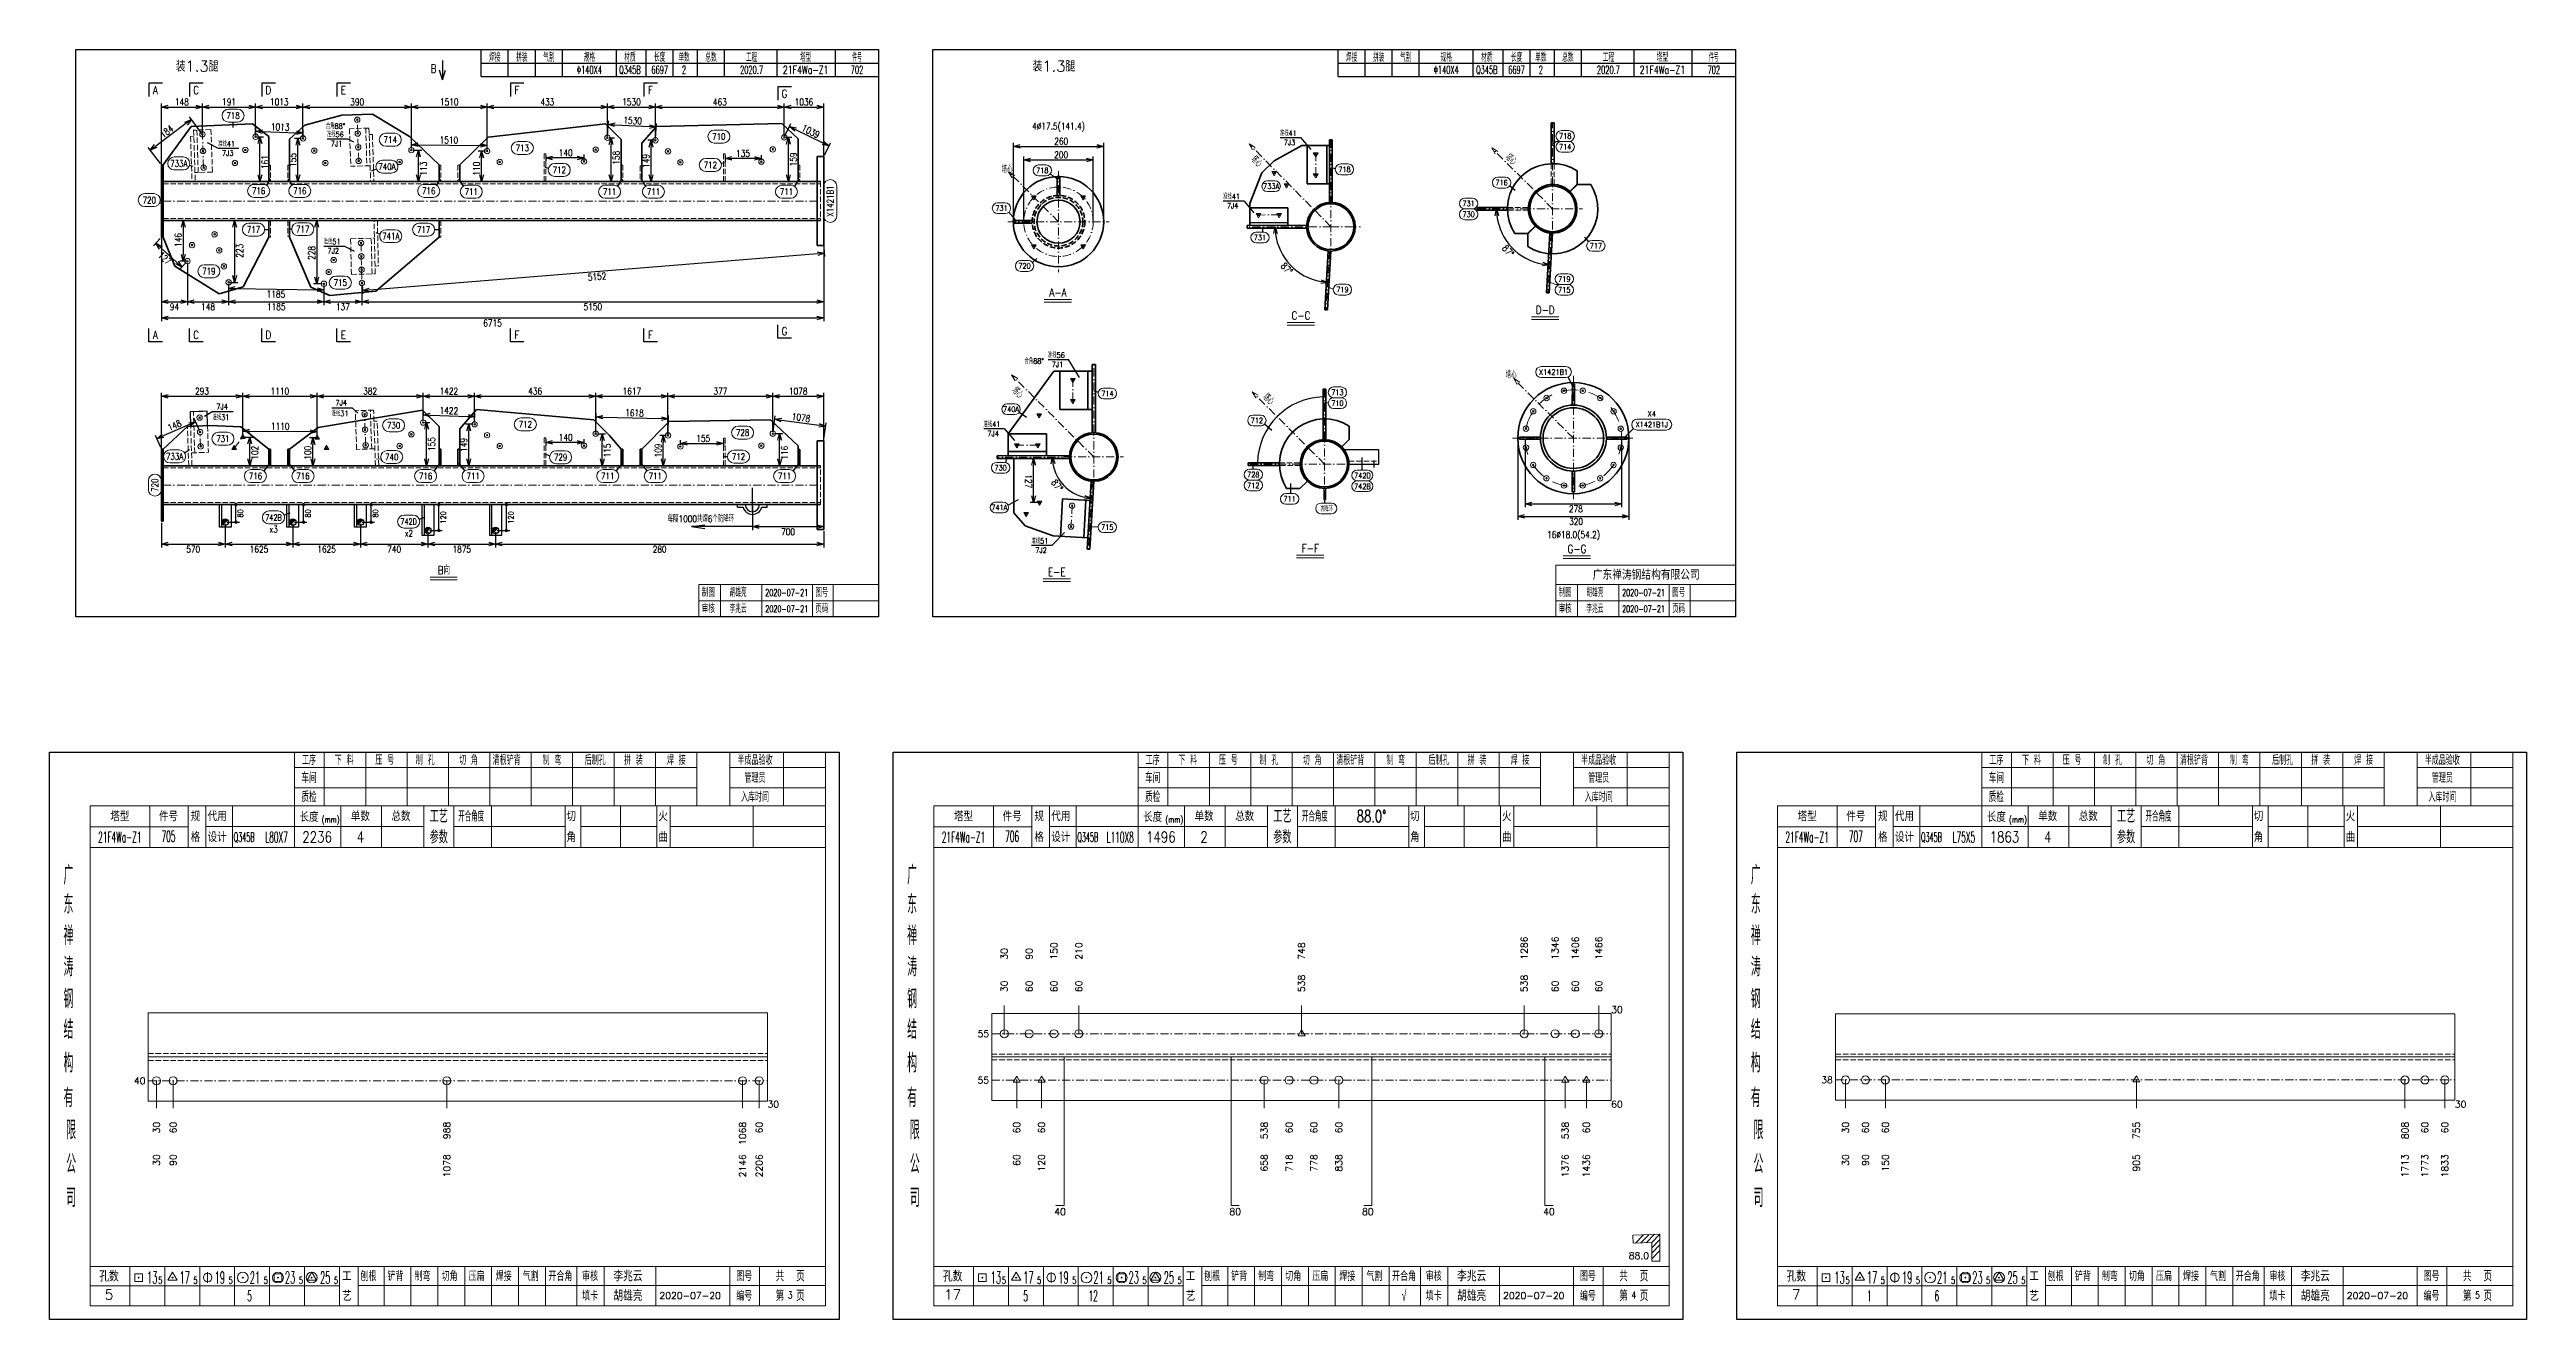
# Model space of a CAD drawing. Extents: x 1310 to 15542, y -76 to 8381.
# Drawn here: x 2141 to 3057, y 1944 to 2414 of the extents above; entities that cross this region are included whole.
import ezdxf
from ezdxf.enums import TextEntityAlignment as Align

# ---------------------------------------------------------------- set-up
doc = ezdxf.new("R2010")
doc.units = 0
doc.header["$MEASUREMENT"] = 0
for name, pattern in [('一点画线', [5.2, 3, -1, 0.2, -1]), ('虚线', [2.75, 2, -0.75]), ('长虚线', [10, 6, -4])]:
    doc.linetypes.add(name, pattern=pattern)
doc.layers.get('0').update_dxf_attribs({"linetype": 'CONTINUOUS', "lineweight": 25})
doc.layers.get('Defpoints').update_dxf_attribs({"linetype": 'CONTINUOUS'})
for name, color, linetype, lineweight in [('1', 7, 'CONTINUOUS', 25), ('2', 7, 'CONTINUOUS', 25), ('4', 7, 'CONTINUOUS', 25), ('5', 7, 'CONTINUOUS', 25)]:
    doc.layers.add(name, color=color, linetype=linetype, lineweight=lineweight)
doc.styles.add('DimFont', font='simplex.shx', dxfattribs={"width": 0.8, "bigfont": 'gbhzfs.shx'})
doc.styles.get("Standard").update_dxf_attribs({"font": 'simplex.shx', "width": 0.7, "height": 3, "bigfont": 'gbhzfs.shx'})
doc.dimstyles.new('DHDxfDimStyleOpen30', dxfattribs={"dimtxt": 2.5, "dimasz": 2.5, "dimexe": 1.25, "dimexo": 0.625, "dimtad": 2, "dimtxsty": 'DimFont', "dimblk": 'OPEN30', "dimblk1": 'OPEN30', "dimblk2": 'OPEN30', "dimcen": 2.5, "dimadec": 0, "dimazin": 0, "dimtfac": 1, "dimtmove": 0, "dimatfit": 3, "dimfxl": 0, "dimarcsym": 0})

msp = doc.modelspace()

# ---------------------------------------------------------------- texts
at = {"color": 1, "linetype": 'Continuous', "lineweight": 18, "width": 0.8}
msp.add_text('每隔1000共焊6个防降环', height=2.5, dxfattribs=at).set_placement((2381.654, 2240.44), align=Align.MIDDLE)
at = {"color": 7, "linetype": 'Continuous', "lineweight": 13}
for s, p in [('30', (2493.907, 2076.974)), ('90', (2503.096, 2076.974)), ('150', (2512.286, 2076.974)), ('210', (2521.476, 2076.974)), ('748', (2603.877, 2076.974)), ('1286', (2686.278, 2076.974)), ('1346', (2697.686, 2076.974)), ('1406', (2705.186, 2076.974)), ('1466', (2713.847, 2076.974))]:
    msp.add_text(s, height=2.5, rotation=90, dxfattribs=at).set_placement(p, align=Align.MIDDLE_LEFT)
at = {"color": 8, "linetype": 'Continuous', "lineweight": 9}
for s, p in [('538', (2603.877, 2064.974)), ('538', (2686.278, 2064.974)), ('30', (2493.907, 2064.974)), ('60', (2503.096, 2064.974)), ('60', (2512.286, 2064.974)), ('60', (2521.476, 2064.974)), ('60', (2697.686, 2064.974)), ('60', (2705.186, 2064.974)), ('60', (2713.847, 2064.974))]:
    msp.add_text(s, height=2.5, rotation=90, dxfattribs=at).set_placement(p, align=Align.MIDDLE_LEFT)
at = {"color": 7, "linetype": 'Continuous', "lineweight": 13}
msp.add_text('30', height=2.5, dxfattribs=at).set_placement((2718.442, 2058.474), align=Align.MIDDLE_LEFT)
for s, p in [('55', (2488.312, 2049.565)), ('40', (2176.182, 2032.162)), ('55', (2488.312, 2032.383)), ('38', (2800.442, 2032.474))]:
    msp.add_text(s, height=2.5, dxfattribs=at).set_placement(p, align=Align.MIDDLE_RIGHT)
at = {"layer": '1', "color": 8, "linetype": 'Continuous', "lineweight": 9}
for s, p in [('30', (2180.256, 2016.974)), ('60', (2186.404, 2016.974)), ('988', (2287.648, 2016.974)), ('1068', (2397.089, 2016.974)), ('60', (2403.238, 2016.974)), ('60', (2498.501, 2016.974)), ('60', (2507.691, 2016.974)), ('538', (2590.092, 2016.974)), ('60', (2599.282, 2016.974)), ('60', (2608.472, 2016.974)), ('60', (2617.661, 2016.974)), ('538', (2701.436, 2016.974)), ('60', (2709.252, 2016.974)), ('30', (2805.131, 2016.974)), ('60', (2812.511, 2016.974)), ('60', (2819.89, 2016.974)), ('755', (2912.747, 2016.974)), ('808', (3012.123, 2016.974)), ('60', (3019.503, 2016.974)), ('60', (3026.882, 2016.974))]:
    msp.add_text(s, height=2.5, rotation=90, dxfattribs=at).set_placement(p, align=Align.MIDDLE_RIGHT)
at = {"layer": '1', "color": 7, "linetype": 'Continuous', "lineweight": 13}
for s, p in [('30', (2406.312, 2023.474)), ('60', (2718.442, 2023.474)), ('30', (3030.572, 2023.474))]:
    msp.add_text(s, height=2.5, dxfattribs=at).set_placement(p, align=Align.MIDDLE_LEFT)
for s, p in [('30', (2180.256, 2004.974)), ('90', (2186.404, 2004.974)), ('1078', (2287.648, 2004.974)), ('2146', (2397.089, 2004.974)), ('2206', (2403.238, 2004.974)), ('60', (2498.501, 2004.974)), ('120', (2507.691, 2004.974)), ('658', (2590.092, 2004.974)), ('718', (2599.282, 2004.974)), ('778', (2608.472, 2004.974)), ('838', (2617.661, 2004.974)), ('1376', (2701.436, 2004.974)), ('1436', (2709.252, 2004.974)), ('30', (2805.131, 2004.974)), ('90', (2812.511, 2004.974)), ('150', (2819.89, 2004.974)), ('905', (2912.747, 2004.974)), ('1713', (3012.123, 2004.974)), ('1773', (3019.503, 2004.974)), ('1833', (3026.882, 2004.974))]:
    msp.add_text(s, height=2.5, rotation=90, dxfattribs=at).set_placement(p, align=Align.MIDDLE_RIGHT)
at = {"layer": '2', "color": 7, "linetype": 'Continuous', "lineweight": 13}
for s, p in [('40', (2514.536, 1984.974)), ('80', (2579.339, 1984.974)), ('80', (2628.414, 1984.974)), ('40', (2695.436, 1984.974))]:
    msp.add_text(s, height=2.5, dxfattribs=at).set_placement(p, align=Align.TOP_CENTER)
msp.add_text('88.0', height=2.5, dxfattribs=at).set_placement((2732.442, 1965.415), align=Align.BOTTOM_RIGHT)
at = {"layer": '4', "color": 1, "linetype": 'Continuous', "lineweight": 25}
for s, height, width, p in [('焊接', 3, 0.7, (2305.422, 2410.801)), ('拼装', 3, 0.7, (2315.422, 2410.801)), ('气割', 3, 0.7, (2325.422, 2410.801)), ('规格', 3, 0.7, (2340.422, 2410.801)), ('材质', 3, 0.7, (2355.422, 2410.801)), ('长度', 3, 0.7, (2366.422, 2410.801)), ('单数', 3, 0.7, (2375.422, 2410.801)), ('总数', 3, 0.7, (2385.422, 2410.801)), ('工程', 3, 0.7, (2400.422, 2410.801)), ('塔型', 3, 0.7, (2420.422, 2410.801)), ('件号', 3, 0.6, (2439.422, 2410.801)), ('焊接', 3, 0.7, (2622.422, 2410.801)), ('拼装', 3, 0.7, (2632.422, 2410.801)), ('气割', 3, 0.7, (2642.422, 2410.801)), ('规格', 3, 0.7, (2657.422, 2410.801)), ('材质', 3, 0.7, (2672.422, 2410.801)), ('长度', 3, 0.7, (2683.422, 2410.801)), ('单数', 3, 0.7, (2692.422, 2410.801)), ('总数', 3, 0.7, (2702.422, 2410.801)), ('工程', 3, 0.7, (2717.422, 2410.801)), ('塔型', 3, 0.7, (2737.422, 2410.801)), ('件号', 3, 0.6, (2756.422, 2410.801)), ('Φ140X4', 3, 0.6, (2340.422, 2406.301)), ('Q345B', 3, 0.6, (2355.422, 2406.301)), ('6697', 3, 0.6, (2366.422, 2406.301)), ('2', 3, 0.6, (2375.422, 2406.301)), ('2020.7', 3, 0.6, (2400.422, 2406.301)), ('21F4Wa-Z1', 3, 0.7, (2420.422, 2406.301)), ('702', 3, 0.6, (2439.422, 2406.301)), ('Φ140X4', 3, 0.6, (2657.422, 2406.301)), ('Q345B', 3, 0.6, (2672.422, 2406.301)), ('6697', 3, 0.6, (2683.422, 2406.301)), ('2', 3, 0.6, (2692.422, 2406.301)), ('2020.7', 3, 0.6, (2717.422, 2406.301)), ('21F4Wa-Z1', 3, 0.7, (2737.422, 2406.301)), ('702', 3, 0.6, (2756.422, 2406.301)), ('车间', 4, 0.7, (2236.682, 2144.331)), ('工序', 3.7, 0.7, (2236.682, 2150.931)), ('下 料', 3.7, 0.7, (2249.682, 2150.931)), ('压 号', 3.7, 0.7, (2264.682, 2150.931)), ('制 孔', 3.7, 0.7, (2279.682, 2150.931)), ('切 角', 3.7, 0.7, (2295.682, 2150.931)), ('清根铲背 ', 3.7, 0.7, (2310.682, 2150.931)), (' 制 弯', 3.7, 0.7, (2325.682, 2150.931)), (' 后制孔', 3.7, 0.7, (2341.682, 2150.931)), ('拼 装', 3.7, 0.7, (2356.682, 2150.931)), (' 焊 接', 3.7, 0.7, (2371.682, 2150.931)), ('半成品验收', 3.7, 0.7, (2401.682, 2150.931)), ('管理员', 3.7, 0.7, (2401.682, 2144.331)), ('车间', 4, 0.7, (2548.812, 2144.331)), ('工序', 3.7, 0.7, (2548.812, 2150.931)), ('下 料', 3.7, 0.7, (2561.812, 2150.931)), ('压 号', 3.7, 0.7, (2576.812, 2150.931)), ('制 孔', 3.7, 0.7, (2591.812, 2150.931)), ('切 角', 3.7, 0.7, (2607.812, 2150.931)), ('清根铲背 ', 3.7, 0.7, (2622.812, 2150.931)), (' 制 弯', 3.7, 0.7, (2637.812, 2150.931)), (' 后制孔', 3.7, 0.7, (2653.812, 2150.931)), ('拼 装', 3.7, 0.7, (2668.812, 2150.931)), (' 焊 接', 3.7, 0.7, (2683.812, 2150.931)), ('半成品验收', 3.7, 0.7, (2713.812, 2150.931)), ('管理员', 3.7, 0.7, (2713.812, 2144.331)), ('车间', 4, 0.7, (2860.942, 2144.331)), ('工序', 3.7, 0.7, (2860.942, 2150.931)), ('下 料', 3.7, 0.7, (2873.942, 2150.931)), ('压 号', 3.7, 0.7, (2888.942, 2150.931)), ('制 孔', 3.7, 0.7, (2903.942, 2150.931)), ('切 角', 3.7, 0.7, (2919.942, 2150.931)), ('清根铲背 ', 3.7, 0.7, (2934.942, 2150.931)), (' 制 弯', 3.7, 0.7, (2949.942, 2150.931)), (' 后制孔', 3.7, 0.7, (2965.942, 2150.931)), ('拼 装', 3.7, 0.7, (2980.942, 2150.931)), (' 焊 接', 3.7, 0.7, (2995.942, 2150.931)), ('半成品验收', 3.7, 0.7, (3025.942, 2150.931)), ('管理员', 3.7, 0.7, (3025.942, 2144.331)), ('质检', 4, 0.7, (2236.682, 2137.271)), ('入库时间', 3.7, 0.7, (2401.682, 2137.271)), ('质检', 4, 0.7, (2548.812, 2137.271)), ('入库时间', 3.7, 0.7, (2713.812, 2137.271)), ('质检', 4, 0.7, (2860.942, 2137.271)), ('入库时间', 3.7, 0.7, (3025.942, 2137.271)), ('(mm)', 2.24, 0.7, (2244.682, 2128.831)), ('工艺', 4.8, 0.7, (2284.682, 2130.091)), ('开合角度', 4, 0.6, (2296.682, 2130.091)), ('(mm)', 2.24, 0.7, (2556.812, 2128.831)), ('工艺', 4.8, 0.7, (2596.812, 2130.091)), ('开合角度', 4, 0.6, (2608.812, 2130.091)), ('88.0%%d', 4.47, 0.7, (2629.812, 2130.091)), ('(mm)', 2.24, 0.7, (2868.942, 2128.831)), ('工艺', 4.8, 0.7, (2908.942, 2130.091)), ('开合角度', 4, 0.6, (2920.942, 2130.091)), ('21F4Wa-Z1', 4, 0.5, (2166.682, 2122.351)), ('705', 4, 0.5, (2184.682, 2122.601)), ('Q345B', 3.5, 0.5, (2212.682, 2122.331)), ('L80X7', 4, 0.5, (2224.682, 2122.331)), ('2236', 4, 0.8, (2239.682, 2122.381)), ('4', 4, 0.8, (2255.682, 2122.381)), ('参数', 4.8, 0.7, (2284.682, 2122.381)), ('21F4Wa-Z1', 4, 0.5, (2478.812, 2122.351)), ('706', 4, 0.5, (2496.812, 2122.601)), ('Q345B', 3.5, 0.5, (2524.812, 2122.331)), ('L110X8', 4, 0.5, (2536.812, 2122.331)), ('1496', 4, 0.8, (2551.812, 2122.381)), ('2', 4, 0.8, (2567.812, 2122.381)), ('参数', 4.8, 0.7, (2596.812, 2122.381)), ('21F4Wa-Z1', 4, 0.5, (2790.942, 2122.351)), ('707', 4, 0.5, (2808.942, 2122.601)), ('Q345B', 3.5, 0.5, (2836.942, 2122.331)), ('L75X5', 4, 0.5, (2848.942, 2122.331)), ('1863', 4, 0.8, (2863.942, 2122.381)), ('4', 4, 0.8, (2879.942, 2122.381)), ('参数', 4.8, 0.7, (2908.942, 2122.381)), ('广', 6.96, 0.7, (2147.682, 2108.301)), ('广', 6.96, 0.7, (2459.812, 2108.301)), ('广', 6.96, 0.7, (2771.942, 2108.301)), ('东', 6.96, 0.7, (2147.682, 2097.511)), ('东', 6.96, 0.7, (2459.812, 2097.511)), ('东', 6.96, 0.7, (2771.942, 2097.511)), ('禅', 6.96, 0.7, (2147.682, 2085.921)), ('禅', 6.96, 0.7, (2459.812, 2085.921)), ('禅', 6.96, 0.7, (2771.942, 2085.921)), ('涛', 6.96, 0.7, (2147.682, 2074.321)), ('涛', 6.96, 0.7, (2459.812, 2074.321)), ('涛', 6.96, 0.7, (2771.942, 2074.321)), ('钢', 6.96, 0.7, (2147.682, 2062.431)), ('钢', 6.96, 0.7, (2459.812, 2062.431)), ('钢', 6.96, 0.7, (2771.942, 2062.431)), ('结', 6.96, 0.7, (2147.682, 2051.121)), ('结', 6.96, 0.7, (2459.812, 2051.121)), ('结', 6.96, 0.7, (2771.942, 2051.121)), ('构', 6.96, 0.7, (2147.682, 2038.741)), ('构', 6.96, 0.7, (2459.812, 2038.741)), ('构', 6.96, 0.7, (2771.942, 2038.741)), ('有', 6.96, 0.7, (2147.682, 2025.931)), ('有', 6.96, 0.7, (2459.812, 2025.931)), ('有', 6.96, 0.7, (2771.942, 2025.931)), ('限', 6.96, 0.7, (2148.682, 2013.931)), ('限', 6.96, 0.7, (2460.812, 2013.931)), ('限', 6.96, 0.7, (2772.942, 2013.931)), ('公', 6.96, 0.7, (2148.682, 2001.391)), ('公', 6.96, 0.7, (2460.812, 2001.391)), ('公', 6.96, 0.7, (2772.942, 2001.391)), ('司', 6.96, 0.7, (2148.682, 1988.911)), ('司', 6.96, 0.7, (2460.812, 1988.911)), ('司', 6.96, 0.7, (2772.942, 1988.911)), ('13', 4.47, 0.5, (2178.682, 1959.331)), ('17', 4.47, 0.5, (2190.682, 1959.331)), ('19', 4.47, 0.5, (2203.682, 1959.331)), ('21', 4.47, 0.5, (2216.682, 1959.331)), ('23', 4.47, 0.5, (2229.682, 1959.331)), ('25', 4.47, 0.5, (2242.682, 1959.331)), ('刨根', 3.7, 0.8, (2258.682, 1959.931)), ('铲背', 3.7, 0.8, (2268.682, 1959.931)), ('制弯', 3.7, 0.8, (2278.682, 1959.931)), ('切角', 3.7, 0.8, (2288.682, 1959.931)), ('压扁', 3.7, 0.8, (2298.682, 1959.931)), ('焊接', 3.7, 0.8, (2308.682, 1959.931)), ('气割', 3.7, 0.8, (2318.682, 1959.931)), ('开合角', 3.7, 0.8, (2329.682, 1959.931)), ('审核', 3.7, 0.8, (2340.682, 1959.931)), ('图号', 3.7, 0.8, (2397.682, 1959.931)), ('共  页', 4, 0.8, (2414.682, 1959.931)), ('13', 4.47, 0.5, (2490.812, 1959.331)), ('17', 4.47, 0.5, (2502.812, 1959.331)), ('19', 4.47, 0.5, (2515.812, 1959.331)), ('21', 4.47, 0.5, (2528.812, 1959.331)), ('23', 4.47, 0.5, (2541.812, 1959.331)), ('25', 4.47, 0.5, (2554.812, 1959.331)), ('刨根', 3.7, 0.8, (2570.812, 1959.931)), ('铲背', 3.7, 0.8, (2580.812, 1959.931)), ('制弯', 3.7, 0.8, (2590.812, 1959.931)), ('切角', 3.7, 0.8, (2600.812, 1959.931)), ('压扁', 3.7, 0.8, (2610.812, 1959.931)), ('焊接', 3.7, 0.8, (2620.812, 1959.931)), ('气割', 3.7, 0.8, (2630.812, 1959.931)), ('开合角', 3.7, 0.8, (2641.812, 1959.931)), ('审核', 3.7, 0.8, (2652.812, 1959.931)), ('图号', 3.7, 0.8, (2709.812, 1959.931)), ('共  页', 4, 0.8, (2726.812, 1959.931)), ('13', 4.47, 0.5, (2802.942, 1959.331)), ('17', 4.47, 0.5, (2814.942, 1959.331)), ('19', 4.47, 0.5, (2827.942, 1959.331)), ('21', 4.47, 0.5, (2840.942, 1959.331)), ('23', 4.47, 0.5, (2853.942, 1959.331)), ('25', 4.47, 0.5, (2866.942, 1959.331)), ('刨根', 3.7, 0.8, (2882.942, 1959.931)), ('铲背', 3.7, 0.8, (2892.942, 1959.931)), ('制弯', 3.7, 0.8, (2902.942, 1959.931)), ('切角', 3.7, 0.8, (2912.942, 1959.931)), ('压扁', 3.7, 0.8, (2922.942, 1959.931)), ('焊接', 3.7, 0.8, (2932.942, 1959.931)), ('气割', 3.7, 0.8, (2942.942, 1959.931)), ('开合角', 3.7, 0.8, (2953.942, 1959.931)), ('审核', 3.7, 0.8, (2964.942, 1959.931)), ('图号', 3.7, 0.8, (3021.942, 1959.931)), ('共  页', 4, 0.8, (3038.942, 1959.931)), ('5', 2.68, 0.6, (2181.682, 1958.331)), ('5', 2.68, 0.6, (2194.682, 1958.331)), ('5', 2.68, 0.6, (2207.682, 1958.331)), ('5', 4, 0.5, (2214.682, 1952.581)), ('5', 2.68, 0.6, (2220.682, 1958.331)), ('5', 2.68, 0.6, (2233.682, 1958.331)), ('5', 2.68, 0.6, (2246.682, 1958.331)), ('填卡', 3.7, 0.8, (2340.682, 1952.661)), ('编号', 3.7, 0.8, (2397.682, 1952.661)), ('第  页', 4, 0.8, (2414.682, 1952.661)), ('5', 2.68, 0.6, (2493.812, 1958.331)), ('5', 4, 0.5, (2501.812, 1952.581)), ('5', 2.68, 0.6, (2506.812, 1958.331)), ('5', 2.68, 0.6, (2519.812, 1958.331)), ('12', 4, 0.5, (2526.812, 1952.581)), ('5', 2.68, 0.6, (2532.812, 1958.331)), ('5', 2.68, 0.6, (2545.812, 1958.331)), ('5', 2.68, 0.6, (2558.812, 1958.331)), ('√', 4, 0.6, (2641.812, 1952.661)), ('填卡', 3.7, 0.8, (2652.812, 1952.661)), ('编号', 3.7, 0.8, (2709.812, 1952.661)), ('第  页', 4, 0.8, (2726.812, 1952.661)), ('5', 2.68, 0.6, (2805.942, 1958.331)), ('1', 4, 0.5, (2813.942, 1952.581)), ('5', 2.68, 0.6, (2818.942, 1958.331)), ('5', 2.68, 0.6, (2831.942, 1958.331)), ('6', 4, 0.5, (2838.942, 1952.581)), ('5', 2.68, 0.6, (2844.942, 1958.331)), ('5', 2.68, 0.6, (2857.942, 1958.331)), ('5', 2.68, 0.6, (2870.942, 1958.331)), ('填卡', 3.7, 0.8, (2964.942, 1952.661)), ('编号', 3.7, 0.8, (3021.942, 1952.661)), ('第  页', 4, 0.8, (3038.942, 1952.661))]:
    msp.add_text(s, height=height, dxfattribs=dict(at, width=width)).set_placement(p, align=Align.MIDDLE_CENTER)
at = {"layer": '4', "color": 6, "linetype": 'Continuous', "lineweight": 13}
for p in [(2195.284, 2407.647), (2512.284, 2407.647)]:
    msp.add_text('装1.3腿', height=4, dxfattribs=at).set_placement(p, align=Align.MIDDLE_CENTER)
at = {"layer": '4', "color": 1, "linetype": 'Continuous', "lineweight": 13}
msp.add_text('广东禅涛钢结构有限公司', height=3.6, dxfattribs=at).set_placement((2731.422, 2219.401), align=Align.MIDDLE_CENTER)
for s, height, width, p in [('制图', 3, 0.8, (2384.422, 2212.801)), ('审核', 3, 0.8, (2384.422, 2206.801)), ('李兆云', 3, 0.7, (2395.422, 2206.801)), ('胡雄亮', 3, 0.7, (2395.422, 2212.801)), ('2020-07-21', 2.5, 0.6, (2413.422, 2212.801)), ('图号', 3, 0.8, (2426.422, 2212.801)), ('制图', 3, 0.8, (2701.422, 2212.801)), ('审核', 3, 0.8, (2701.422, 2206.801)), ('李兆云', 3, 0.7, (2712.422, 2206.801)), ('胡雄亮', 3, 0.7, (2712.422, 2212.801)), ('2020-07-21', 2.5, 0.6, (2730.422, 2212.801)), ('图号', 3, 0.8, (2743.422, 2212.801)), ('2020-07-21', 2.5, 0.6, (2413.422, 2206.801)), ('页码', 3, 0.8, (2426.422, 2206.801)), ('2020-07-21', 2.5, 0.6, (2730.422, 2206.801)), ('页码', 3, 0.8, (2743.422, 2206.801))]:
    msp.add_text(s, height=height, dxfattribs=dict(at, width=width)).set_placement(p, align=Align.MIDDLE_CENTER)
at = {"layer": '4', "color": 1, "linetype": 'Continuous', "lineweight": 25}
for s, height, p in [('塔型', 3.7, (2166.682, 2130.061)), ('件号', 3.7, (2184.682, 2130.061)), ('规', 3.7, (2194.682, 2130.091)), ('代用', 3.7, (2202.682, 2130.091)), ('长度', 3.7, (2236.682, 2129.831)), ('单数', 3.7, (2255.682, 2130.091)), ('总数', 3.7, (2270.682, 2130.091)), ('切', 3.7, (2333.682, 2130.091)), ('火', 3.7, (2367.682, 2130.091)), ('塔型', 3.7, (2478.812, 2130.061)), ('件号', 3.7, (2496.812, 2130.061)), ('规', 3.7, (2506.812, 2130.091)), ('代用', 3.7, (2514.812, 2130.091)), ('长度', 3.7, (2548.812, 2129.831)), ('单数', 3.7, (2567.812, 2130.091)), ('总数', 3.7, (2582.812, 2130.091)), ('切', 3.7, (2645.812, 2130.091)), ('火', 3.7, (2679.812, 2130.091)), ('塔型', 3.7, (2790.942, 2130.061)), ('件号', 3.7, (2808.942, 2130.061)), ('规', 3.7, (2818.942, 2130.091)), ('代用', 3.7, (2826.942, 2130.091)), ('长度', 3.7, (2860.942, 2129.831)), ('单数', 3.7, (2879.942, 2130.091)), ('总数', 3.7, (2894.942, 2130.091)), ('切', 3.7, (2957.942, 2130.091)), ('火', 3.7, (2991.942, 2130.091)), ('格', 3.7, (2194.682, 2122.381)), ('设计', 3.7, (2202.682, 2122.381)), ('角', 3.7, (2333.682, 2122.381)), ('曲', 3.7, (2367.682, 2122.381)), ('格', 3.7, (2506.812, 2122.381)), ('设计', 3.7, (2514.812, 2122.381)), ('角', 3.7, (2645.812, 2122.381)), ('曲', 3.7, (2679.812, 2122.381)), ('格', 3.7, (2818.942, 2122.381)), ('设计', 3.7, (2826.942, 2122.381)), ('角', 3.7, (2957.942, 2122.381)), ('曲', 3.7, (2991.942, 2122.381)), ('孔数', 4, (2162.682, 1959.851)), ('工', 3.7, (2250.682, 1959.931)), ('李兆云', 4, (2354.682, 1959.931)), ('孔数', 4, (2474.812, 1959.851)), ('工', 3.7, (2562.812, 1959.931)), ('李兆云', 4, (2666.812, 1959.931)), ('孔数', 4, (2786.942, 1959.851)), ('工', 3.7, (2874.942, 1959.931)), ('李兆云', 4, (2978.942, 1959.931)), ('5', 3.7, (2162.682, 1953.021)), ('艺', 3.7, (2250.682, 1952.581)), ('胡雄亮', 4, (2354.682, 1952.661)), ('2020-07-20', 2.5, (2377.682, 1952.661)), ('17', 3.7, (2474.812, 1953.021)), ('艺', 3.7, (2562.812, 1952.581)), ('胡雄亮', 4, (2666.812, 1952.661)), ('2020-07-20', 2.5, (2689.812, 1952.661)), ('7', 3.7, (2786.942, 1953.021)), ('艺', 3.7, (2874.942, 1952.581)), ('胡雄亮', 4, (2978.942, 1952.661)), ('2020-07-20', 2.5, (3001.942, 1952.661))]:
    msp.add_text(s, height=height, dxfattribs=at).set_placement(p, align=Align.MIDDLE_CENTER)
at = {"layer": '4', "color": 6, "linetype": 'Continuous', "lineweight": 25, "width": 0.8}
for s, p in [('3', (2414.707, 1952.889)), ('4', (2726.837, 1952.889)), ('5', (3038.967, 1952.889))]:
    msp.add_text(s, height=2.5, dxfattribs=at).set_placement(p, align=Align.MIDDLE_CENTER)
at = {"layer": '5', "color": 2, "linetype": 'Continuous', "lineweight": 18, "width": 0.8}
for s, p in [('B', (2282.746, 2406.736)), ('A', (2179.855, 2398.794)), ('C', (2194.924, 2398.794)), ('D', (2221.658, 2398.794)), ('E', (2249.415, 2398.794)), ('F', (2313.607, 2398.794)), ('F', (2362.997, 2398.794)), ('G', (2412.591, 2397.444)), ('A-A', (2513.747, 2323.895)), ('D-D', (2694.035, 2317.432)), ('A', (2179.855, 2308.2)), ('C', (2194.924, 2308.2)), ('D', (2221.658, 2308.2)), ('E', (2249.415, 2308.2)), ('F', (2313.607, 2308.2)), ('F', (2362.997, 2308.2)), ('G', (2412.591, 2309.549)), ('C-C', (2603.681, 2315.385)), ('F-F', (2607.151, 2229.218)), ('G-G', (2705.783, 2228.977)), ('B向', (2286.541, 2221.111)), ('E-E', (2513.345, 2220.456))]:
    msp.add_text(s, height=3, dxfattribs=at).set_placement(p, align=Align.MIDDLE_CENTER)
at = {"layer": '5', "color": 1, "linetype": 'Continuous', "lineweight": 18, "width": 0.8}
for s, height, p in [('718', 2.4, (2208.584, 2389.334)), ('710', 2.4, (2388.309, 2381.584)), ('718', 2, (2701.423, 2381.789)), ('714', 2.4, (2266.725, 2380.417)), ('713', 2.4, (2315.598, 2377.366)), ('714', 2, (2701.423, 2377.789)), ('733A', 2.4, (2188.503, 2371.628)), ('740A', 2.4, (2265.52, 2370.456)), ('712', 2.4, (2329.275, 2369.244)), ('712', 2.4, (2385.166, 2371.079)), ('718', 2, (2507.972, 2369.08)), ('718', 2, (2619.768, 2369.444)), ('716', 2, (2677.891, 2364.551)), ('720', 2.4, (2177.569, 2358.075)), ('716', 2.4, (2218.046, 2361.494)), ('716', 2.4, (2233.271, 2361.494)), ('716', 2.4, (2280.988, 2361.494)), ('711', 2.4, (2296.712, 2361.181)), ('711', 2.4, (2347.895, 2361.181)), ('711', 2.4, (2364.118, 2361.181)), ('711', 2.4, (2413.322, 2361.181)), ('731', 2, (2492.856, 2355.08)), ('733A', 2, (2592.647, 2363.215)), ('731', 2, (2665.682, 2356.818)), ('717', 2.4, (2216.146, 2347.191)), ('717', 2.4, (2234.371, 2347.325)), ('717', 2.4, (2279.088, 2347.138)), ('730', 2, (2665.682, 2352.818)), ('741A', 2.4, (2266.934, 2344.734)), ('731', 2, (2588.516, 2344.239)), ('717', 2, (2712.767, 2341.158)), ('719', 2.4, (2199.63, 2331.762)), ('715', 2.4, (2248.261, 2327.55)), ('720', 2, (2501.405, 2333.713)), ('719', 2, (2701.113, 2328.846)), ('719', 2, (2619.024, 2324.948)), ('715', 2, (2701.113, 2324.846)), ('X1421B1', 2, (2697.118, 2294.442)), ('714', 2, (2532.071, 2286.526)), ('713', 2, (2617.167, 2286.936)), ('710', 2, (2617.167, 2282.936)), ('730', 2.4, (2267.981, 2274.722)), ('712', 2.4, (2316.719, 2275.093)), ('728', 2.4, (2397.082, 2272.034)), ('740A', 2, (2496.436, 2280.68)), ('712', 2, (2587.366, 2276.526)), ('X1421B1J', 2, (2733.447, 2274.988)), ('X4', 2, (2733.447, 2278.988)), ('733A', 2.4, (2186.944, 2263.211)), ('731', 2.4, (2204.829, 2269.765)), ('740', 2.4, (2267.3, 2263.002)), ('729', 2.4, (2329.764, 2262.922)), ('712', 2.4, (2395.583, 2263.129)), ('716', 2.4, (2216.865, 2255.943)), ('716', 2.4, (2234.452, 2255.943)), ('716', 2.4, (2279.807, 2255.943)), ('711', 2.4, (2297.394, 2255.943)), ('711', 2.4, (2347.213, 2255.943)), ('711', 2.4, (2364.8, 2255.943)), ('711', 2.4, (2412.64, 2255.943)), ('730', 2, (2492.538, 2259.032)), ('728', 2, (2586.043, 2256.486)), ('742D', 2, (2626.43, 2256.134)), ('741A', 2, (2492.107, 2244.321)), ('712', 2, (2586.043, 2252.486)), ('711', 2, (2599.496, 2247.494)), ('742B', 2, (2626.43, 2252.134)), ('742B', 2.2, (2223.539, 2240.624)), ('x3', 2.4, (2223.599, 2236.274)), ('742D', 2.2, (2273.539, 2239.098)), ('715', 2, (2532.024, 2237.021)), ('防降环', 2, (2613.054, 2243.752)), ('x2', 2.4, (2273.599, 2234.748))]:
    msp.add_text(s, height=height, dxfattribs=at).set_placement(p, align=Align.MIDDLE_CENTER)
at = {"layer": '5', "color": 4, "linetype": 'Continuous', "lineweight": 18, "width": 0.8}
for s, p in [('合角88%%D', (2246.485, 2385.458)), ('准线56', (2246.434, 2382.396)), ('准线41', (2599.024, 2382.834)), ('准线41', (2206.187, 2378.902)), ('7J3', (2206.596, 2375.466)), ('7J1', (2246.843, 2378.96)), ('7J3', (2599.432, 2379.398)), ('准线41', (2577.989, 2359.417)), ('7J4', (2578.398, 2355.981)), ('准线51', (2245.241, 2342.695)), ('7J2', (2245.649, 2339.259)), ('准线56', (2513.191, 2300.716)), ('合角88%%D', (2504.981, 2298.511)), ('7J1', (2513.6, 2297.279)), ('7J4', (2204.536, 2281.633)), ('7J4', (2248.585, 2283.085)), ('准线31', (2204.127, 2277.691)), ('准线31', (2248.176, 2279.144)), ('准线41', (2489.357, 2275.118)), ('7J4', (2489.766, 2271.682)), ('准线51', (2507.102, 2231.943)), ('7J2', (2507.51, 2228.507))]:
    msp.add_text(s, height=2, dxfattribs=at).set_placement(p, align=Align.MIDDLE_CENTER)
at = {"layer": '5', "color": 7, "linetype": 'Continuous', "lineweight": 18, "width": 0.8}
for s, p in [('4%%c17.5(141.4)', (2513.972, 2385.437)), ('塔心', (2494.972, 2369.449)), ('塔心', (2681.447, 2293.356)), ('16%%c18.0(54.2)', (2704.523, 2234.274))]:
    msp.add_text(s, height=2.5, dxfattribs=at).set_placement(p, align=Align.MIDDLE_CENTER)
for rotation, p in [(314.65607, (2587.238, 2372.39)), (315.033636, (2681.341, 2373.188)), (315.033636, (2498.783, 2286.808)), (315.033636, (2591.634, 2284.388))]:
    msp.add_text('塔心', height=2.5, rotation=rotation, dxfattribs=at).set_placement(p, align=Align.MIDDLE_CENTER)
at = {"layer": '5', "color": 1, "linetype": 'Continuous', "lineweight": 18, "width": 0.8}
for s, p in [('X1421B1', (2429.502, 2357.725)), ('720', (2179.648, 2252.589))]:
    msp.add_text(s, height=2.4, rotation=90, dxfattribs=at).set_placement(p, align=Align.MIDDLE_CENTER)

# ---------------------------------------------------------------- blocks, each defined once
blk = doc.blocks.new('孔21.5')
at = {"layer": '5', "color": 7, "linetype": 'Continuous', "lineweight": 13}
for p, q in [((-0.1, -0.1), (0.1, 0.1)), ((0.1, -0.1), (-0.1, 0.1))]:
    blk.add_line(p, q, dxfattribs=at)
blk.add_circle((0, 0), 1, dxfattribs=at)
blk = doc.blocks.new('孔17.5')
at = {"layer": '5', "color": 7, "linetype": 'Continuous', "lineweight": 13}
for p, q in [((0, 1), (-0.866, -0.5)), ((-0.1, -0.1), (0.1, 0.1)), ((0.1, -0.1), (-0.1, 0.1)), ((0.866, -0.5), (0, 1)), ((-0.866, -0.5), (0.866, -0.5))]:
    blk.add_line(p, q, dxfattribs=at)
blk = doc.blocks.new('板孔21.5')
at = {"layer": '5', "color": 7, "linetype": 'Continuous', "lineweight": 13}
for p, q in [((-0.3, -0.3), (0.3, 0.3)), ((0.3, -0.3), (-0.3, 0.3))]:
    blk.add_line(p, q, dxfattribs=at)
blk.add_circle((0, 0), 1, dxfattribs=at)
blk = doc.blocks.new('_OPEN30')
at = {"color": 0, "linetype": 'ByBlock', "lineweight": -2}
for p, q in [((-1, 0.27), (0, 0)), ((0, 0), (-1, -0.27)), ((0, 0), (-1, 0))]:
    blk.add_line(p, q, dxfattribs=at)
blk = doc.blocks.new('*D383')
at = {"layer": '5', "color": 96, "linetype": 'Continuous', "lineweight": -2}
for p, q in [((2181.63, 2343.89), (2179.16, 2341.21)), ((2187.82, 2334.95), (2181.85, 2340.44)), ((2191.28, 2335.02), (2188.82, 2332.34))]:
    blk.add_line(p, q, dxfattribs=at)
at = {"layer": 'Defpoints', "color": 0, "linetype": 'Continuous'}
for p in [(2180.01, 2342.13), (2182.05, 2344.35), (2191.7, 2335.48)]:
    blk.add_point(p, dxfattribs=at)
at = {"layer": '5', "color": 96, "linetype": 'Continuous', "lineweight": -2, "xscale": 2.5, "yscale": 2.5, "zscale": 2.5}
for p, rotation in [((2180.01, 2342.13), 137.4299618365547), ((2189.66, 2333.26), 317.4299618365546)]:
    blk.add_blockref('_OPEN30', p, dxfattribs=dict(at, rotation=rotation))
at = {"layer": '5', "color": 96, "linetype": 'Continuous', "lineweight": 18, "insert": (2183.27, 2336.59), "char_height": 2.5, "attachment_point": 5, "rotation": 317.42996, "line_spacing_factor": 0.6, "style": 'DimFont'}
blk.add_mtext('127', dxfattribs=at)
blk = doc.blocks.new('*D384')
at = {"layer": '5', "color": 96, "linetype": 'Continuous', "lineweight": -2}
for p, q in [((2258.97, 2324.82), (2424.84, 2338.29)), ((2427.15, 2340.64), (2427.43, 2337.24)), ((2256.3, 2326.77), (2256.58, 2323.37))]:
    blk.add_line(p, q, dxfattribs=at)
at = {"layer": 'Defpoints', "color": 0, "linetype": 'Continuous'}
for p in [(2427.1, 2341.27), (2427.33, 2338.49), (2256.25, 2327.39)]:
    blk.add_point(p, dxfattribs=at)
at = {"layer": '5', "color": 96, "linetype": 'Continuous', "lineweight": -2, "xscale": 2.5, "yscale": 2.5, "zscale": 2.5}
for p, rotation in [((2427.33, 2338.49), 4.642411405857589), ((2256.48, 2324.61), 184.6424114058576)]:
    blk.add_blockref('_OPEN30', p, dxfattribs=dict(at, rotation=rotation))
at = {"layer": '5', "color": 96, "linetype": 'Continuous', "lineweight": 18, "insert": (2343.26, 2329.78), "char_height": 2.5, "attachment_point": 5, "rotation": 4.64241, "line_spacing_factor": 0.6, "style": 'DimFont'}
blk.add_mtext('5152', dxfattribs=at)
blk = doc.blocks.new('*D385')
at = {"layer": '5', "color": 96, "linetype": 'Continuous', "lineweight": -2}
for p, q in [((2191.15, 2386.41), (2179.97, 2378.09)), ((2196.88, 2382.9), (2192.41, 2388.9)), ((2181.68, 2371.6), (2177.21, 2377.6))]:
    blk.add_line(p, q, dxfattribs=at)
at = {"layer": 'Defpoints', "color": 0, "linetype": 'Continuous'}
for p in [(2177.96, 2376.6), (2197.25, 2382.4), (2182.05, 2371.1)]:
    blk.add_point(p, dxfattribs=at)
at = {"layer": '5', "color": 96, "linetype": 'Continuous', "lineweight": -2, "xscale": 2.5, "yscale": 2.5, "zscale": 2.5}
for p, rotation in [((2193.16, 2387.9), 36.6268055038217), ((2177.96, 2376.6), 216.6268055038217)]:
    blk.add_blockref('_OPEN30', p, dxfattribs=dict(at, rotation=rotation))
at = {"layer": '5', "color": 96, "linetype": 'Continuous', "lineweight": 18, "insert": (2184.03, 2383.45), "char_height": 2.5, "attachment_point": 5, "rotation": 36.62681, "line_spacing_factor": 0.6, "style": 'DimFont'}
blk.add_mtext('184', dxfattribs=at)
blk = doc.blocks.new('*D386')
at = {"layer": '5', "color": 96, "linetype": 'Continuous', "lineweight": -2}
for p, q in [((2412.78, 2381.87), (2415, 2386.42)), ((2416.7, 2384.2), (2426.8, 2379.27)), ((2427.38, 2374.74), (2429.6, 2379.29))]:
    blk.add_line(p, q, dxfattribs=at)
at = {"layer": 'Defpoints', "color": 0, "linetype": 'Continuous'}
for p in [(2412.51, 2381.31), (2427.1, 2374.18), (2429.05, 2378.17)]:
    blk.add_point(p, dxfattribs=at)
at = {"layer": '5', "color": 96, "linetype": 'Continuous', "lineweight": -2, "xscale": 2.5, "yscale": 2.5, "zscale": 2.5}
for p, rotation in [((2414.45, 2385.3), 153.967593133802), ((2429.05, 2378.17), 333.967593133802)]:
    blk.add_blockref('_OPEN30', p, dxfattribs=dict(at, rotation=rotation))
at = {"layer": '5', "color": 96, "linetype": 'Continuous', "lineweight": 18, "insert": (2422.32, 2383.54), "char_height": 2.5, "attachment_point": 5, "rotation": 333.96759, "line_spacing_factor": 0.6, "style": 'DimFont'}
blk.add_mtext('1039', dxfattribs=at)
blk = doc.blocks.new('*D387')
at = {"layer": '5', "color": 6, "linetype": 'Continuous', "lineweight": -2}
for p, q in [((2191.08, 2350.53), (2188.9, 2350.53)), ((2190.15, 2348.03), (2190.15, 2337.98)), ((2191.08, 2335.48), (2188.9, 2335.48))]:
    blk.add_line(p, q, dxfattribs=at)
at = {"layer": 'Defpoints', "color": 0, "linetype": 'Continuous'}
for p in [(2191.7, 2350.53), (2190.15, 2335.48), (2191.7, 2335.48)]:
    blk.add_point(p, dxfattribs=at)
at = {"layer": '5', "color": 6, "linetype": 'Continuous', "lineweight": -2, "xscale": 2.5, "yscale": 2.5, "zscale": 2.5}
for p, rotation in [((2190.15, 2350.53), 90), ((2190.15, 2335.48), 270)]:
    blk.add_blockref('_OPEN30', p, dxfattribs=dict(at, rotation=rotation))
at = {"layer": '5', "color": 6, "linetype": 'Continuous', "lineweight": 18, "insert": (2188.27, 2343.33), "char_height": 2.5, "attachment_point": 5, "rotation": 90, "line_spacing_factor": 0.6, "style": 'DimFont'}
blk.add_mtext('146', dxfattribs=at)
blk = doc.blocks.new('*D388')
at = {"layer": '5', "color": 6, "linetype": 'Continuous', "lineweight": -2}
for p, q in [((2207.57, 2350.53), (2210.4, 2350.53)), ((2209.15, 2348.03), (2209.15, 2330.13)), ((2207.57, 2327.63), (2210.4, 2327.63))]:
    blk.add_line(p, q, dxfattribs=at)
at = {"layer": 'Defpoints', "color": 0, "linetype": 'Continuous'}
for p in [(2206.95, 2350.53), (2206.95, 2327.63), (2209.15, 2327.63)]:
    blk.add_point(p, dxfattribs=at)
at = {"layer": '5', "color": 6, "linetype": 'Continuous', "lineweight": -2, "xscale": 2.5, "yscale": 2.5, "zscale": 2.5}
for p, rotation in [((2209.15, 2350.53), 90), ((2209.15, 2327.63), 270)]:
    blk.add_blockref('_OPEN30', p, dxfattribs=dict(at, rotation=rotation))
at = {"layer": '5', "color": 6, "linetype": 'Continuous', "lineweight": 18, "insert": (2211.02, 2339.33), "char_height": 2.5, "attachment_point": 5, "rotation": 90, "line_spacing_factor": 0.6, "style": 'DimFont'}
blk.add_mtext('223', dxfattribs=at)
blk = doc.blocks.new('*D389')
at = {"layer": '5', "color": 6, "linetype": 'Continuous', "lineweight": -2}
for p, q in [((2241.56, 2350.53), (2238.3, 2350.53)), ((2239.55, 2348.03), (2239.55, 2329.6)), ((2241.56, 2327.1), (2238.3, 2327.1))]:
    blk.add_line(p, q, dxfattribs=at)
at = {"layer": 'Defpoints', "color": 0, "linetype": 'Continuous'}
for p in [(2242.18, 2350.53), (2239.55, 2327.1), (2242.18, 2327.1)]:
    blk.add_point(p, dxfattribs=at)
at = {"layer": '5', "color": 6, "linetype": 'Continuous', "lineweight": -2, "xscale": 2.5, "yscale": 2.5, "zscale": 2.5}
for p, rotation in [((2239.55, 2350.53), 90), ((2239.55, 2327.1), 270)]:
    blk.add_blockref('_OPEN30', p, dxfattribs=dict(at, rotation=rotation))
at = {"layer": '5', "color": 6, "linetype": 'Continuous', "lineweight": 18, "insert": (2237.67, 2338.53), "char_height": 2.5, "attachment_point": 5, "rotation": 90, "line_spacing_factor": 0.6, "style": 'DimFont'}
blk.add_mtext('228', dxfattribs=at)
blk = doc.blocks.new('*D390')
at = {"layer": '5', "color": 6, "linetype": 'Continuous', "lineweight": -2}
for p, q in [((2217.57, 2381.5), (2219.79, 2381.5)), ((2218.54, 2367.43), (2218.54, 2379)), ((2217.57, 2364.93), (2219.79, 2364.93))]:
    blk.add_line(p, q, dxfattribs=at)
at = {"layer": 'Defpoints', "color": 0, "linetype": 'Continuous'}
for p in [(2216.94, 2381.5), (2218.54, 2381.5), (2216.94, 2364.93)]:
    blk.add_point(p, dxfattribs=at)
at = {"layer": '5', "color": 6, "linetype": 'Continuous', "lineweight": -2, "xscale": 2.5, "yscale": 2.5, "zscale": 2.5}
for p, rotation in [((2218.54, 2381.5), 90), ((2218.54, 2364.93), 270)]:
    blk.add_blockref('_OPEN30', p, dxfattribs=dict(at, rotation=rotation))
at = {"layer": '5', "color": 6, "linetype": 'Continuous', "lineweight": 18, "insert": (2220.41, 2372.13), "char_height": 2.5, "attachment_point": 5, "rotation": 90, "line_spacing_factor": 0.6, "style": 'DimFont'}
blk.add_mtext('161', dxfattribs=at)
blk = doc.blocks.new('*D391')
at = {"layer": '5', "color": 6, "linetype": 'Continuous', "lineweight": -2}
for p, q in [((2233.82, 2380.92), (2231.32, 2380.92)), ((2232.57, 2367.43), (2232.57, 2378.42)), ((2233.82, 2364.93), (2231.32, 2364.93))]:
    blk.add_line(p, q, dxfattribs=at)
at = {"layer": 'Defpoints', "color": 0, "linetype": 'Continuous'}
for p in [(2232.57, 2380.92), (2234.44, 2380.92), (2234.44, 2364.93)]:
    blk.add_point(p, dxfattribs=at)
at = {"layer": '5', "color": 6, "linetype": 'Continuous', "lineweight": -2, "xscale": 2.5, "yscale": 2.5, "zscale": 2.5}
for p, rotation in [((2232.57, 2380.92), 90), ((2232.57, 2364.93), 270)]:
    blk.add_blockref('_OPEN30', p, dxfattribs=dict(at, rotation=rotation))
at = {"layer": '5', "color": 6, "linetype": 'Continuous', "lineweight": 18, "insert": (2230.7, 2372.92), "char_height": 2.5, "attachment_point": 5, "rotation": 90, "line_spacing_factor": 0.6, "style": 'DimFont'}
blk.add_mtext('155', dxfattribs=at)
blk = doc.blocks.new('*D392')
at = {"layer": '5', "color": 6, "linetype": 'Continuous', "lineweight": -2}
for p, q in [((2275.18, 2376.56), (2278.4, 2376.56)), ((2277.15, 2367.43), (2277.15, 2374.06)), ((2275.18, 2364.93), (2278.4, 2364.93))]:
    blk.add_line(p, q, dxfattribs=at)
at = {"layer": 'Defpoints', "color": 0, "linetype": 'Continuous'}
for p in [(2274.55, 2376.56), (2277.15, 2376.56), (2274.55, 2364.93)]:
    blk.add_point(p, dxfattribs=at)
at = {"layer": '5', "color": 6, "linetype": 'Continuous', "lineweight": -2, "xscale": 2.5, "yscale": 2.5, "zscale": 2.5}
for p, rotation in [((2277.15, 2376.56), 90), ((2277.15, 2364.93), 270)]:
    blk.add_blockref('_OPEN30', p, dxfattribs=dict(at, rotation=rotation))
at = {"layer": '5', "color": 6, "linetype": 'Continuous', "lineweight": 18, "insert": (2279.02, 2369.73), "char_height": 2.5, "attachment_point": 5, "rotation": 90, "line_spacing_factor": 0.6, "style": 'DimFont'}
blk.add_mtext('113', dxfattribs=at)
blk = doc.blocks.new('*D393')
at = {"layer": '5', "color": 6, "linetype": 'Continuous', "lineweight": -2}
for p, q in [((2301.96, 2376.23), (2299.3, 2376.23)), ((2300.55, 2367.43), (2300.55, 2373.73)), ((2301.96, 2364.93), (2299.3, 2364.93))]:
    blk.add_line(p, q, dxfattribs=at)
at = {"layer": 'Defpoints', "color": 0, "linetype": 'Continuous'}
for p in [(2300.55, 2376.23), (2302.59, 2376.23), (2302.59, 2364.93)]:
    blk.add_point(p, dxfattribs=at)
at = {"layer": '5', "color": 6, "linetype": 'Continuous', "lineweight": -2, "xscale": 2.5, "yscale": 2.5, "zscale": 2.5}
for p, rotation in [((2300.55, 2376.23), 90), ((2300.55, 2364.93), 270)]:
    blk.add_blockref('_OPEN30', p, dxfattribs=dict(at, rotation=rotation))
at = {"layer": '5', "color": 6, "linetype": 'Continuous', "lineweight": 18, "insert": (2298.67, 2369.73), "char_height": 2.5, "attachment_point": 5, "rotation": 90, "line_spacing_factor": 0.6, "style": 'DimFont'}
blk.add_mtext('110', dxfattribs=at)
blk = doc.blocks.new('*D394')
at = {"layer": '5', "color": 6, "linetype": 'Continuous', "lineweight": -2}
for p, q in [((2347.72, 2381.16), (2349.69, 2381.16)), ((2348.44, 2367.43), (2348.44, 2378.66)), ((2347.72, 2364.93), (2349.69, 2364.93))]:
    blk.add_line(p, q, dxfattribs=at)
at = {"layer": 'Defpoints', "color": 0, "linetype": 'Continuous'}
for p in [(2347.09, 2381.16), (2348.44, 2381.16), (2347.09, 2364.93)]:
    blk.add_point(p, dxfattribs=at)
at = {"layer": '5', "color": 6, "linetype": 'Continuous', "lineweight": -2, "xscale": 2.5, "yscale": 2.5, "zscale": 2.5}
for p, rotation in [((2348.44, 2381.16), 90), ((2348.44, 2364.93), 270)]:
    blk.add_blockref('_OPEN30', p, dxfattribs=dict(at, rotation=rotation))
at = {"layer": '5', "color": 6, "linetype": 'Continuous', "lineweight": 18, "insert": (2350.31, 2373.73), "char_height": 2.5, "attachment_point": 5, "rotation": 90, "line_spacing_factor": 0.6, "style": 'DimFont'}
blk.add_mtext('158', dxfattribs=at)
blk = doc.blocks.new('*D395')
at = {"layer": '5', "color": 6, "linetype": 'Continuous', "lineweight": -2}
for p, q in [((2364.24, 2380.2), (2361.99, 2380.2)), ((2363.24, 2367.43), (2363.24, 2377.7)), ((2364.24, 2364.93), (2361.99, 2364.93))]:
    blk.add_line(p, q, dxfattribs=at)
at = {"layer": 'Defpoints', "color": 0, "linetype": 'Continuous'}
for p in [(2363.24, 2380.2), (2364.86, 2380.2), (2364.86, 2364.93)]:
    blk.add_point(p, dxfattribs=at)
at = {"layer": '5', "color": 6, "linetype": 'Continuous', "lineweight": -2, "xscale": 2.5, "yscale": 2.5, "zscale": 2.5}
for p, rotation in [((2363.24, 2380.2), 90), ((2363.24, 2364.93), 270)]:
    blk.add_blockref('_OPEN30', p, dxfattribs=dict(at, rotation=rotation))
at = {"layer": '5', "color": 6, "linetype": 'Continuous', "lineweight": 18, "insert": (2361.37, 2372.56), "char_height": 2.5, "attachment_point": 5, "rotation": 90, "line_spacing_factor": 0.6, "style": 'DimFont'}
blk.add_mtext('149', dxfattribs=at)
blk = doc.blocks.new('*D396')
at = {"layer": '5', "color": 6, "linetype": 'Continuous', "lineweight": -2}
for p, q in [((2413.13, 2381.31), (2415.27, 2381.31)), ((2414.02, 2367.43), (2414.02, 2378.81)), ((2413.13, 2364.93), (2415.27, 2364.93))]:
    blk.add_line(p, q, dxfattribs=at)
at = {"layer": 'Defpoints', "color": 0, "linetype": 'Continuous'}
for p in [(2412.51, 2381.31), (2414.02, 2381.31), (2412.51, 2364.93)]:
    blk.add_point(p, dxfattribs=at)
at = {"layer": '5', "color": 6, "linetype": 'Continuous', "lineweight": -2, "xscale": 2.5, "yscale": 2.5, "zscale": 2.5}
for p, rotation in [((2414.02, 2381.31), 90), ((2414.02, 2364.93), 270)]:
    blk.add_blockref('_OPEN30', p, dxfattribs=dict(at, rotation=rotation))
at = {"layer": '5', "color": 6, "linetype": 'Continuous', "lineweight": 18, "insert": (2415.89, 2373.12), "char_height": 2.5, "attachment_point": 5, "rotation": 90, "line_spacing_factor": 0.6, "style": 'DimFont'}
blk.add_mtext('159', dxfattribs=at)
blk = doc.blocks.new('*D397')
at = {"layer": '5', "color": 96, "linetype": 'Continuous', "lineweight": -2}
for p, q in [((2206.94, 2327), (2206.9, 2324.17)), ((2209.41, 2325.38), (2239.65, 2324.93)), ((2242.17, 2326.47), (2242.13, 2323.64))]:
    blk.add_line(p, q, dxfattribs=at)
at = {"layer": 'Defpoints', "color": 0, "linetype": 'Continuous'}
for p in [(2206.95, 2327.63), (2242.15, 2324.89), (2242.18, 2327.1)]:
    blk.add_point(p, dxfattribs=at)
at = {"layer": '5', "color": 96, "linetype": 'Continuous', "lineweight": -2, "xscale": 2.5, "yscale": 2.5, "zscale": 2.5}
for p, rotation in [((2206.91, 2325.42), 179.1335824560324), ((2242.15, 2324.89), 359.1335824560324)]:
    blk.add_blockref('_OPEN30', p, dxfattribs=dict(at, rotation=rotation))
at = {"layer": '5', "color": 96, "linetype": 'Continuous', "lineweight": 18, "insert": (2224.46, 2323.28), "char_height": 2.5, "attachment_point": 5, "rotation": 359.13358, "line_spacing_factor": 0.6, "style": 'DimFont'}
blk.add_mtext('1185', dxfattribs=at)
blk = doc.blocks.new('*D398')
at = {"layer": '5', "color": 96, "linetype": 'Continuous', "lineweight": -2}
for p, q in [((2216.96, 2382.13), (2217.05, 2384.78)), ((2219.51, 2383.44), (2232.01, 2383.02)), ((2234.46, 2381.54), (2234.55, 2384.19))]:
    blk.add_line(p, q, dxfattribs=at)
at = {"layer": 'Defpoints', "color": 0, "linetype": 'Continuous'}
for p in [(2234.51, 2382.94), (2216.94, 2381.5), (2234.44, 2380.92)]:
    blk.add_point(p, dxfattribs=at)
at = {"layer": '5', "color": 96, "linetype": 'Continuous', "lineweight": -2, "xscale": 2.5, "yscale": 2.5, "zscale": 2.5}
for p, rotation in [((2217.01, 2383.53), 178.0837607557513), ((2234.51, 2382.94), 358.0837607557513)]:
    blk.add_blockref('_OPEN30', p, dxfattribs=dict(at, rotation=rotation))
at = {"layer": '5', "color": 96, "linetype": 'Continuous', "lineweight": 18, "insert": (2226.03, 2385.1), "char_height": 2.5, "attachment_point": 5, "rotation": 358.08376, "line_spacing_factor": 0.6, "style": 'DimFont'}
blk.add_mtext('1013', dxfattribs=at)
blk = doc.blocks.new('*D399')
at = {"layer": '5', "color": 96, "linetype": 'Continuous', "lineweight": -2}
for p, q in [((2274.56, 2377.19), (2274.59, 2379.84)), ((2277.08, 2378.56), (2300.11, 2378.29)), ((2302.59, 2376.85), (2302.62, 2379.51))]:
    blk.add_line(p, q, dxfattribs=at)
at = {"layer": 'Defpoints', "color": 0, "linetype": 'Continuous'}
for p in [(2274.55, 2376.56), (2302.59, 2376.23), (2302.61, 2378.26)]:
    blk.add_point(p, dxfattribs=at)
at = {"layer": '5', "color": 96, "linetype": 'Continuous', "lineweight": -2, "xscale": 2.5, "yscale": 2.5, "zscale": 2.5}
for p, rotation in [((2274.58, 2378.59), 179.3162413903009), ((2302.61, 2378.26), 359.3162413903009)]:
    blk.add_blockref('_OPEN30', p, dxfattribs=dict(at, rotation=rotation))
at = {"layer": '5', "color": 96, "linetype": 'Continuous', "lineweight": 18, "insert": (2288.44, 2380.3), "char_height": 2.5, "attachment_point": 5, "rotation": 359.31624, "line_spacing_factor": 0.6, "style": 'DimFont'}
blk.add_mtext('1510', dxfattribs=at)
blk = doc.blocks.new('*D400')
at = {"layer": '5', "color": 96, "linetype": 'Continuous', "lineweight": -2}
for p, q in [((2347.13, 2381.78), (2347.43, 2387.36)), ((2349.86, 2385.98), (2362.63, 2385.29)), ((2364.89, 2380.83), (2365.19, 2386.4))]:
    blk.add_line(p, q, dxfattribs=at)
at = {"layer": 'Defpoints', "color": 0, "linetype": 'Continuous'}
for p in [(2365.13, 2385.15), (2347.09, 2381.16), (2364.86, 2380.2)]:
    blk.add_point(p, dxfattribs=at)
at = {"layer": '5', "color": 96, "linetype": 'Continuous', "lineweight": -2, "xscale": 2.5, "yscale": 2.5, "zscale": 2.5}
for p, rotation in [((2347.36, 2386.11), 176.9209048880807), ((2365.13, 2385.15), 356.9209048880807)]:
    blk.add_blockref('_OPEN30', p, dxfattribs=dict(at, rotation=rotation))
at = {"layer": '5', "color": 96, "linetype": 'Continuous', "lineweight": 18, "insert": (2356.41, 2387.5), "char_height": 2.5, "attachment_point": 5, "rotation": 356.9209, "line_spacing_factor": 0.6, "style": 'DimFont'}
blk.add_mtext('1530', dxfattribs=at)
blk = doc.blocks.new('*D401')
at = {"layer": '5', "color": 7, "linetype": 'Continuous', "lineweight": -2}
for p, q in [((2182.05, 2357.1), (2182.05, 2313.22)), ((2427.1, 2357.1), (2427.1, 2313.22)), ((2184.55, 2314.47), (2424.6, 2314.47))]:
    blk.add_line(p, q, dxfattribs=at)
at = {"layer": 'Defpoints', "color": 0, "linetype": 'Continuous'}
for p in [(2182.05, 2357.73), (2427.1, 2357.73), (2427.1, 2314.47)]:
    blk.add_point(p, dxfattribs=at)
at = {"layer": '5', "color": 7, "linetype": 'Continuous', "lineweight": -2, "xscale": 2.5, "yscale": 2.5, "zscale": 2.5, "rotation": 180}
blk.add_blockref('_OPEN30', (2182.05, 2314.47), dxfattribs=at)
at = {"layer": '5', "color": 7, "linetype": 'Continuous', "lineweight": -2, "xscale": 2.5, "yscale": 2.5, "zscale": 2.5}
blk.add_blockref('_OPEN30', (2427.1, 2314.47), dxfattribs=at)
at = {"layer": '5', "color": 7, "linetype": 'Continuous', "lineweight": 18, "insert": (2304.58, 2312.59), "char_height": 2.5, "attachment_point": 5, "line_spacing_factor": 0.6, "style": 'DimFont'}
blk.add_mtext('6715', dxfattribs=at)
blk = doc.blocks.new('*D402')
at = {"layer": '5', "color": 7, "linetype": 'Continuous', "lineweight": -2}
for p, q in [((2182.05, 2357.1), (2182.05, 2319.23)), ((2191.7, 2334.86), (2191.7, 2319.23)), ((2184.55, 2320.48), (2189.2, 2320.48))]:
    blk.add_line(p, q, dxfattribs=at)
at = {"layer": 'Defpoints', "color": 0, "linetype": 'Continuous'}
for p in [(2182.05, 2357.73), (2191.7, 2335.48), (2191.7, 2320.48)]:
    blk.add_point(p, dxfattribs=at)
at = {"layer": '5', "color": 7, "linetype": 'Continuous', "lineweight": -2, "xscale": 2.5, "yscale": 2.5, "zscale": 2.5, "rotation": 180}
blk.add_blockref('_OPEN30', (2182.05, 2320.48), dxfattribs=at)
at = {"layer": '5', "color": 7, "linetype": 'Continuous', "lineweight": -2, "xscale": 2.5, "yscale": 2.5, "zscale": 2.5}
blk.add_blockref('_OPEN30', (2191.7, 2320.48), dxfattribs=at)
at = {"layer": '5', "color": 7, "linetype": 'Continuous', "lineweight": 18, "insert": (2186.88, 2318.61), "char_height": 2.5, "attachment_point": 5, "line_spacing_factor": 0.6, "style": 'DimFont'}
blk.add_mtext('94', dxfattribs=at)
blk = doc.blocks.new('*D403')
at = {"layer": '5', "color": 7, "linetype": 'Continuous', "lineweight": -2}
for p, q in [((2191.7, 2334.86), (2191.7, 2319.23)), ((2194.2, 2320.48), (2204.45, 2320.48)), ((2206.95, 2327), (2206.95, 2319.23))]:
    blk.add_line(p, q, dxfattribs=at)
at = {"layer": 'Defpoints', "color": 0, "linetype": 'Continuous'}
for p in [(2191.7, 2335.48), (2206.95, 2327.63), (2206.95, 2320.48)]:
    blk.add_point(p, dxfattribs=at)
at = {"layer": '5', "color": 7, "linetype": 'Continuous', "lineweight": -2, "xscale": 2.5, "yscale": 2.5, "zscale": 2.5, "rotation": 180}
blk.add_blockref('_OPEN30', (2191.7, 2320.48), dxfattribs=at)
at = {"layer": '5', "color": 7, "linetype": 'Continuous', "lineweight": -2, "xscale": 2.5, "yscale": 2.5, "zscale": 2.5}
blk.add_blockref('_OPEN30', (2206.95, 2320.48), dxfattribs=at)
at = {"layer": '5', "color": 7, "linetype": 'Continuous', "lineweight": 18, "insert": (2199.33, 2318.61), "char_height": 2.5, "attachment_point": 5, "line_spacing_factor": 0.6, "style": 'DimFont'}
blk.add_mtext('148', dxfattribs=at)
blk = doc.blocks.new('*D404')
at = {"layer": '5', "color": 7, "linetype": 'Continuous', "lineweight": -2}
for p, q in [((2206.95, 2327), (2206.95, 2319.23)), ((2209.45, 2320.48), (2239.68, 2320.48)), ((2242.18, 2326.47), (2242.18, 2319.23))]:
    blk.add_line(p, q, dxfattribs=at)
at = {"layer": 'Defpoints', "color": 0, "linetype": 'Continuous'}
for p in [(2206.95, 2327.63), (2242.18, 2327.1), (2242.18, 2320.48)]:
    blk.add_point(p, dxfattribs=at)
at = {"layer": '5', "color": 7, "linetype": 'Continuous', "lineweight": -2, "xscale": 2.5, "yscale": 2.5, "zscale": 2.5, "rotation": 180}
blk.add_blockref('_OPEN30', (2206.95, 2320.48), dxfattribs=at)
at = {"layer": '5', "color": 7, "linetype": 'Continuous', "lineweight": -2, "xscale": 2.5, "yscale": 2.5, "zscale": 2.5}
blk.add_blockref('_OPEN30', (2242.18, 2320.48), dxfattribs=at)
at = {"layer": '5', "color": 7, "linetype": 'Continuous', "lineweight": 18, "insert": (2224.56, 2318.61), "char_height": 2.5, "attachment_point": 5, "line_spacing_factor": 0.6, "style": 'DimFont'}
blk.add_mtext('1185', dxfattribs=at)
blk = doc.blocks.new('*D405')
at = {"layer": '5', "color": 7, "linetype": 'Continuous', "lineweight": -2}
for p, q in [((2242.18, 2326.47), (2242.18, 2319.23)), ((2244.68, 2320.48), (2253.75, 2320.48)), ((2256.25, 2326.77), (2256.25, 2319.23))]:
    blk.add_line(p, q, dxfattribs=at)
at = {"layer": 'Defpoints', "color": 0, "linetype": 'Continuous'}
for p in [(2242.18, 2327.1), (2256.25, 2327.39), (2256.25, 2320.48)]:
    blk.add_point(p, dxfattribs=at)
at = {"layer": '5', "color": 7, "linetype": 'Continuous', "lineweight": -2, "xscale": 2.5, "yscale": 2.5, "zscale": 2.5, "rotation": 180}
blk.add_blockref('_OPEN30', (2242.18, 2320.48), dxfattribs=at)
at = {"layer": '5', "color": 7, "linetype": 'Continuous', "lineweight": -2, "xscale": 2.5, "yscale": 2.5, "zscale": 2.5}
blk.add_blockref('_OPEN30', (2256.25, 2320.48), dxfattribs=at)
at = {"layer": '5', "color": 7, "linetype": 'Continuous', "lineweight": 18, "insert": (2249.22, 2318.61), "char_height": 2.5, "attachment_point": 5, "line_spacing_factor": 0.6, "style": 'DimFont'}
blk.add_mtext('137', dxfattribs=at)
blk = doc.blocks.new('*D406')
at = {"layer": '5', "color": 7, "linetype": 'Continuous', "lineweight": -2}
for p, q in [((2427.1, 2357.1), (2427.1, 2319.23)), ((2256.25, 2326.77), (2256.25, 2319.23)), ((2258.75, 2320.48), (2424.6, 2320.48))]:
    blk.add_line(p, q, dxfattribs=at)
at = {"layer": 'Defpoints', "color": 0, "linetype": 'Continuous'}
for p in [(2427.1, 2357.73), (2256.25, 2327.39), (2427.1, 2320.48)]:
    blk.add_point(p, dxfattribs=at)
at = {"layer": '5', "color": 7, "linetype": 'Continuous', "lineweight": -2, "xscale": 2.5, "yscale": 2.5, "zscale": 2.5, "rotation": 180}
blk.add_blockref('_OPEN30', (2256.25, 2320.48), dxfattribs=at)
at = {"layer": '5', "color": 7, "linetype": 'Continuous', "lineweight": -2, "xscale": 2.5, "yscale": 2.5, "zscale": 2.5}
blk.add_blockref('_OPEN30', (2427.1, 2320.48), dxfattribs=at)
at = {"layer": '5', "color": 7, "linetype": 'Continuous', "lineweight": 18, "insert": (2341.68, 2318.61), "char_height": 2.5, "attachment_point": 5, "line_spacing_factor": 0.6, "style": 'DimFont'}
blk.add_mtext('5150', dxfattribs=at)
blk = doc.blocks.new('*D407')
at = {"layer": '5', "color": 7, "linetype": 'Continuous', "lineweight": -2}
for p, q in [((2182.05, 2358.35), (2182.05, 2393.78)), ((2184.55, 2392.53), (2194.75, 2392.53)), ((2197.25, 2383.02), (2197.25, 2393.78))]:
    blk.add_line(p, q, dxfattribs=at)
at = {"layer": 'Defpoints', "color": 0, "linetype": 'Continuous'}
for p in [(2197.25, 2392.53), (2197.25, 2382.4), (2182.05, 2357.73)]:
    blk.add_point(p, dxfattribs=at)
at = {"layer": '5', "color": 7, "linetype": 'Continuous', "lineweight": -2, "xscale": 2.5, "yscale": 2.5, "zscale": 2.5, "rotation": 180}
blk.add_blockref('_OPEN30', (2182.05, 2392.53), dxfattribs=at)
at = {"layer": '5', "color": 7, "linetype": 'Continuous', "lineweight": -2, "xscale": 2.5, "yscale": 2.5, "zscale": 2.5}
blk.add_blockref('_OPEN30', (2197.25, 2392.53), dxfattribs=at)
at = {"layer": '5', "color": 7, "linetype": 'Continuous', "lineweight": 18, "insert": (2189.65, 2394.4), "char_height": 2.5, "attachment_point": 5, "line_spacing_factor": 0.6, "style": 'DimFont'}
blk.add_mtext('148', dxfattribs=at)
blk = doc.blocks.new('*D408')
at = {"layer": '5', "color": 7, "linetype": 'Continuous', "lineweight": -2}
for p, q in [((2197.25, 2383.02), (2197.25, 2393.78)), ((2199.75, 2392.53), (2214.44, 2392.53)), ((2216.94, 2382.13), (2216.94, 2393.78))]:
    blk.add_line(p, q, dxfattribs=at)
at = {"layer": 'Defpoints', "color": 0, "linetype": 'Continuous'}
for p in [(2216.94, 2392.53), (2197.25, 2382.4), (2216.94, 2381.5)]:
    blk.add_point(p, dxfattribs=at)
at = {"layer": '5', "color": 7, "linetype": 'Continuous', "lineweight": -2, "xscale": 2.5, "yscale": 2.5, "zscale": 2.5, "rotation": 180}
blk.add_blockref('_OPEN30', (2197.25, 2392.53), dxfattribs=at)
at = {"layer": '5', "color": 7, "linetype": 'Continuous', "lineweight": -2, "xscale": 2.5, "yscale": 2.5, "zscale": 2.5}
blk.add_blockref('_OPEN30', (2216.94, 2392.53), dxfattribs=at)
at = {"layer": '5', "color": 7, "linetype": 'Continuous', "lineweight": 18, "insert": (2207.1, 2394.4), "char_height": 2.5, "attachment_point": 5, "line_spacing_factor": 0.6, "style": 'DimFont'}
blk.add_mtext('191', dxfattribs=at)
blk = doc.blocks.new('*D409')
at = {"layer": '5', "color": 7, "linetype": 'Continuous', "lineweight": -2}
for p, q in [((2216.94, 2382.13), (2216.94, 2393.78)), ((2219.44, 2392.53), (2231.94, 2392.53)), ((2234.44, 2381.54), (2234.44, 2393.78))]:
    blk.add_line(p, q, dxfattribs=at)
at = {"layer": 'Defpoints', "color": 0, "linetype": 'Continuous'}
for p in [(2234.44, 2392.53), (2216.94, 2381.5), (2234.44, 2380.92)]:
    blk.add_point(p, dxfattribs=at)
at = {"layer": '5', "color": 7, "linetype": 'Continuous', "lineweight": -2, "xscale": 2.5, "yscale": 2.5, "zscale": 2.5, "rotation": 180}
blk.add_blockref('_OPEN30', (2216.94, 2392.53), dxfattribs=at)
at = {"layer": '5', "color": 7, "linetype": 'Continuous', "lineweight": -2, "xscale": 2.5, "yscale": 2.5, "zscale": 2.5}
blk.add_blockref('_OPEN30', (2234.44, 2392.53), dxfattribs=at)
at = {"layer": '5', "color": 7, "linetype": 'Continuous', "lineweight": 18, "insert": (2225.69, 2394.4), "char_height": 2.5, "attachment_point": 5, "line_spacing_factor": 0.6, "style": 'DimFont'}
blk.add_mtext('1013', dxfattribs=at)
blk = doc.blocks.new('*D410')
at = {"layer": '5', "color": 7, "linetype": 'Continuous', "lineweight": -2}
for p, q in [((2234.44, 2381.54), (2234.44, 2393.78)), ((2236.94, 2392.53), (2272.05, 2392.53)), ((2274.55, 2377.19), (2274.55, 2393.78))]:
    blk.add_line(p, q, dxfattribs=at)
at = {"layer": 'Defpoints', "color": 0, "linetype": 'Continuous'}
for p in [(2274.55, 2392.53), (2234.44, 2380.92), (2274.55, 2376.56)]:
    blk.add_point(p, dxfattribs=at)
at = {"layer": '5', "color": 7, "linetype": 'Continuous', "lineweight": -2, "xscale": 2.5, "yscale": 2.5, "zscale": 2.5, "rotation": 180}
blk.add_blockref('_OPEN30', (2234.44, 2392.53), dxfattribs=at)
at = {"layer": '5', "color": 7, "linetype": 'Continuous', "lineweight": -2, "xscale": 2.5, "yscale": 2.5, "zscale": 2.5}
blk.add_blockref('_OPEN30', (2274.55, 2392.53), dxfattribs=at)
at = {"layer": '5', "color": 7, "linetype": 'Continuous', "lineweight": 18, "insert": (2254.5, 2394.4), "char_height": 2.5, "attachment_point": 5, "line_spacing_factor": 0.6, "style": 'DimFont'}
blk.add_mtext('390', dxfattribs=at)
blk = doc.blocks.new('*D411')
at = {"layer": '5', "color": 7, "linetype": 'Continuous', "lineweight": -2}
for p, q in [((2274.55, 2377.19), (2274.55, 2393.78)), ((2277.05, 2392.53), (2300.09, 2392.53)), ((2302.59, 2376.85), (2302.59, 2393.78))]:
    blk.add_line(p, q, dxfattribs=at)
at = {"layer": 'Defpoints', "color": 0, "linetype": 'Continuous'}
for p in [(2302.59, 2392.53), (2274.55, 2376.56), (2302.59, 2376.23)]:
    blk.add_point(p, dxfattribs=at)
at = {"layer": '5', "color": 7, "linetype": 'Continuous', "lineweight": -2, "xscale": 2.5, "yscale": 2.5, "zscale": 2.5, "rotation": 180}
blk.add_blockref('_OPEN30', (2274.55, 2392.53), dxfattribs=at)
at = {"layer": '5', "color": 7, "linetype": 'Continuous', "lineweight": -2, "xscale": 2.5, "yscale": 2.5, "zscale": 2.5}
blk.add_blockref('_OPEN30', (2302.59, 2392.53), dxfattribs=at)
at = {"layer": '5', "color": 7, "linetype": 'Continuous', "lineweight": 18, "insert": (2288.57, 2394.4), "char_height": 2.5, "attachment_point": 5, "line_spacing_factor": 0.6, "style": 'DimFont'}
blk.add_mtext('1510', dxfattribs=at)
blk = doc.blocks.new('*D412')
at = {"layer": '5', "color": 7, "linetype": 'Continuous', "lineweight": -2}
for p, q in [((2302.59, 2376.85), (2302.59, 2393.78)), ((2305.09, 2392.53), (2344.59, 2392.53)), ((2347.09, 2381.79), (2347.09, 2393.78))]:
    blk.add_line(p, q, dxfattribs=at)
at = {"layer": 'Defpoints', "color": 0, "linetype": 'Continuous'}
for p in [(2347.09, 2392.53), (2302.59, 2376.23), (2347.09, 2381.16)]:
    blk.add_point(p, dxfattribs=at)
at = {"layer": '5', "color": 7, "linetype": 'Continuous', "lineweight": -2, "xscale": 2.5, "yscale": 2.5, "zscale": 2.5, "rotation": 180}
blk.add_blockref('_OPEN30', (2302.59, 2392.53), dxfattribs=at)
at = {"layer": '5', "color": 7, "linetype": 'Continuous', "lineweight": -2, "xscale": 2.5, "yscale": 2.5, "zscale": 2.5}
blk.add_blockref('_OPEN30', (2347.09, 2392.53), dxfattribs=at)
at = {"layer": '5', "color": 7, "linetype": 'Continuous', "lineweight": 18, "insert": (2324.84, 2394.4), "char_height": 2.5, "attachment_point": 5, "line_spacing_factor": 0.6, "style": 'DimFont'}
blk.add_mtext('433', dxfattribs=at)
blk = doc.blocks.new('*D413')
at = {"layer": '5', "color": 7, "linetype": 'Continuous', "lineweight": -2}
for p, q in [((2347.09, 2381.79), (2347.09, 2393.78)), ((2349.59, 2392.53), (2362.36, 2392.53)), ((2364.86, 2380.83), (2364.86, 2393.78))]:
    blk.add_line(p, q, dxfattribs=at)
at = {"layer": 'Defpoints', "color": 0, "linetype": 'Continuous'}
for p in [(2364.86, 2392.53), (2347.09, 2381.16), (2364.86, 2380.2)]:
    blk.add_point(p, dxfattribs=at)
at = {"layer": '5', "color": 7, "linetype": 'Continuous', "lineweight": -2, "xscale": 2.5, "yscale": 2.5, "zscale": 2.5, "rotation": 180}
blk.add_blockref('_OPEN30', (2347.09, 2392.53), dxfattribs=at)
at = {"layer": '5', "color": 7, "linetype": 'Continuous', "lineweight": -2, "xscale": 2.5, "yscale": 2.5, "zscale": 2.5}
blk.add_blockref('_OPEN30', (2364.86, 2392.53), dxfattribs=at)
at = {"layer": '5', "color": 7, "linetype": 'Continuous', "lineweight": 18, "insert": (2355.98, 2394.4), "char_height": 2.5, "attachment_point": 5, "line_spacing_factor": 0.6, "style": 'DimFont'}
blk.add_mtext('1530', dxfattribs=at)
blk = doc.blocks.new('*D414')
at = {"layer": '5', "color": 7, "linetype": 'Continuous', "lineweight": -2}
for p, q in [((2364.86, 2380.83), (2364.86, 2393.78)), ((2367.36, 2392.53), (2410.01, 2392.53)), ((2412.51, 2381.94), (2412.51, 2393.78))]:
    blk.add_line(p, q, dxfattribs=at)
at = {"layer": 'Defpoints', "color": 0, "linetype": 'Continuous'}
for p in [(2412.51, 2392.53), (2364.86, 2380.2), (2412.51, 2381.31)]:
    blk.add_point(p, dxfattribs=at)
at = {"layer": '5', "color": 7, "linetype": 'Continuous', "lineweight": -2, "xscale": 2.5, "yscale": 2.5, "zscale": 2.5, "rotation": 180}
blk.add_blockref('_OPEN30', (2364.86, 2392.53), dxfattribs=at)
at = {"layer": '5', "color": 7, "linetype": 'Continuous', "lineweight": -2, "xscale": 2.5, "yscale": 2.5, "zscale": 2.5}
blk.add_blockref('_OPEN30', (2412.51, 2392.53), dxfattribs=at)
at = {"layer": '5', "color": 7, "linetype": 'Continuous', "lineweight": 18, "insert": (2388.68, 2394.4), "char_height": 2.5, "attachment_point": 5, "line_spacing_factor": 0.6, "style": 'DimFont'}
blk.add_mtext('463', dxfattribs=at)
blk = doc.blocks.new('*D415')
at = {"layer": '5', "color": 7, "linetype": 'Continuous', "lineweight": -2}
for p, q in [((2412.51, 2381.94), (2412.51, 2393.78)), ((2415.01, 2392.53), (2424.6, 2392.53)), ((2427.1, 2358.35), (2427.1, 2393.78))]:
    blk.add_line(p, q, dxfattribs=at)
at = {"layer": 'Defpoints', "color": 0, "linetype": 'Continuous'}
for p in [(2427.1, 2392.53), (2412.51, 2381.31), (2427.1, 2357.73)]:
    blk.add_point(p, dxfattribs=at)
at = {"layer": '5', "color": 7, "linetype": 'Continuous', "lineweight": -2, "xscale": 2.5, "yscale": 2.5, "zscale": 2.5, "rotation": 180}
blk.add_blockref('_OPEN30', (2412.51, 2392.53), dxfattribs=at)
at = {"layer": '5', "color": 7, "linetype": 'Continuous', "lineweight": -2, "xscale": 2.5, "yscale": 2.5, "zscale": 2.5}
blk.add_blockref('_OPEN30', (2427.1, 2392.53), dxfattribs=at)
at = {"layer": '5', "color": 7, "linetype": 'Continuous', "lineweight": 18, "insert": (2419.8, 2394.4), "char_height": 2.5, "attachment_point": 5, "line_spacing_factor": 0.6, "style": 'DimFont'}
blk.add_mtext('1036', dxfattribs=at)
blk = doc.blocks.new('*D416')
at = {"layer": '5', "color": 134, "linetype": 'Continuous', "lineweight": -2}
for p, q in [((2390.6, 2374.53), (2390.6, 2372.23)), ((2401.54, 2373.48), (2393.1, 2373.48)), ((2404.04, 2372.95), (2404.04, 2374.73))]:
    blk.add_line(p, q, dxfattribs=at)
at = {"layer": 'Defpoints', "color": 0, "linetype": 'Continuous'}
for p in [(2390.6, 2375.15), (2390.6, 2373.48), (2404.04, 2372.33)]:
    blk.add_point(p, dxfattribs=at)
at = {"layer": '5', "color": 134, "linetype": 'Continuous', "lineweight": -2, "xscale": 2.5, "yscale": 2.5, "zscale": 2.5, "rotation": 180}
blk.add_blockref('_OPEN30', (2390.6, 2373.48), dxfattribs=at)
at = {"layer": '5', "color": 134, "linetype": 'Continuous', "lineweight": -2, "xscale": 2.5, "yscale": 2.5, "zscale": 2.5}
blk.add_blockref('_OPEN30', (2404.04, 2373.48), dxfattribs=at)
at = {"layer": '5', "color": 134, "linetype": 'Continuous', "lineweight": 18, "insert": (2397.25, 2375.35), "char_height": 2.5, "attachment_point": 5, "line_spacing_factor": 0.6, "style": 'DimFont'}
blk.add_mtext('135', dxfattribs=at)
blk = doc.blocks.new('*D417')
at = {"layer": '5', "color": 134, "linetype": 'Continuous', "lineweight": -2}
for p, q in [((2324.29, 2374.53), (2324.29, 2372.44)), ((2335.93, 2373.69), (2326.79, 2373.69)), ((2338.43, 2373), (2338.43, 2374.94))]:
    blk.add_line(p, q, dxfattribs=at)
at = {"layer": 'Defpoints', "color": 0, "linetype": 'Continuous'}
for p in [(2324.29, 2375.15), (2324.29, 2373.69), (2338.43, 2372.37)]:
    blk.add_point(p, dxfattribs=at)
at = {"layer": '5', "color": 134, "linetype": 'Continuous', "lineweight": -2, "xscale": 2.5, "yscale": 2.5, "zscale": 2.5, "rotation": 180}
blk.add_blockref('_OPEN30', (2324.29, 2373.69), dxfattribs=at)
at = {"layer": '5', "color": 134, "linetype": 'Continuous', "lineweight": -2, "xscale": 2.5, "yscale": 2.5, "zscale": 2.5}
blk.add_blockref('_OPEN30', (2338.43, 2373.69), dxfattribs=at)
at = {"layer": '5', "color": 134, "linetype": 'Continuous', "lineweight": 18, "insert": (2331.65, 2375.57), "char_height": 2.5, "attachment_point": 5, "line_spacing_factor": 0.6, "style": 'DimFont'}
blk.add_mtext('140', dxfattribs=at)
blk = doc.blocks.new('板孔17.5')
at = {"layer": '5', "color": 7, "linetype": 'Continuous', "lineweight": 13}
for p, q in [((0, 1), (-0.866, -0.5)), ((-0.3, -0.3), (0.3, 0.3)), ((0.3, -0.3), (-0.3, 0.3)), ((0.866, -0.5), (0, 1)), ((-0.866, -0.5), (0.866, -0.5))]:
    blk.add_line(p, q, dxfattribs=at)
at = {"layer": '5', "color": 7, "linetype": 'Continuous', "lineweight": 0}
blk.add_circle((0, 0), 0.1, dxfattribs=at)
blk = doc.blocks.new('*D418')
at = {"layer": '5', "color": 96, "linetype": 'Continuous', "lineweight": -2}
for p, q in [((2192.43, 2275.06), (2182.67, 2270.78)), ((2196.14, 2272.81), (2194.22, 2277.21)), ((2181.8, 2266.53), (2179.87, 2270.92))]:
    blk.add_line(p, q, dxfattribs=at)
at = {"layer": 'Defpoints', "color": 0, "linetype": 'Continuous'}
for p in [(2180.38, 2269.78), (2182.05, 2265.96), (2196.39, 2272.24)]:
    blk.add_point(p, dxfattribs=at)
at = {"layer": '5', "color": 96, "linetype": 'Continuous', "lineweight": -2, "xscale": 2.5, "yscale": 2.5, "zscale": 2.5}
for p, rotation in [((2194.72, 2276.06), 23.64635296724382), ((2180.38, 2269.78), 203.6463529672439)]:
    blk.add_blockref('_OPEN30', p, dxfattribs=dict(at, rotation=rotation))
at = {"layer": '5', "color": 96, "linetype": 'Continuous', "lineweight": 18, "insert": (2186.89, 2274.68), "char_height": 2.5, "attachment_point": 5, "rotation": 23.64635, "line_spacing_factor": 0.6, "style": 'DimFont'}
blk.add_mtext('148', dxfattribs=at)
blk = doc.blocks.new('*D419')
at = {"layer": '5', "color": 96, "linetype": 'Continuous', "lineweight": -2}
for p, q in [((2408.36, 2272.3), (2409.2, 2278.27)), ((2411.5, 2276.68), (2425.38, 2274.74)), ((2427.19, 2269.66), (2428.02, 2275.63))]:
    blk.add_line(p, q, dxfattribs=at)
at = {"layer": 'Defpoints', "color": 0, "linetype": 'Continuous'}
for p in [(2427.85, 2274.39), (2408.27, 2271.68), (2427.1, 2269.05)]:
    blk.add_point(p, dxfattribs=at)
at = {"layer": '5', "color": 96, "linetype": 'Continuous', "lineweight": -2, "xscale": 2.5, "yscale": 2.5, "zscale": 2.5}
for p, rotation in [((2409.02, 2277.03), 172.0278878811526), ((2427.85, 2274.39), 352.0278878811527)]:
    blk.add_blockref('_OPEN30', p, dxfattribs=dict(at, rotation=rotation))
at = {"layer": '5', "color": 96, "linetype": 'Continuous', "lineweight": 18, "insert": (2418.7, 2277.57), "char_height": 2.5, "attachment_point": 5, "rotation": 352.02789, "line_spacing_factor": 0.6, "style": 'DimFont'}
blk.add_mtext('1078', dxfattribs=at)
blk = doc.blocks.new('*D420')
at = {"layer": '5', "color": 6, "linetype": 'Continuous', "lineweight": -2}
for p, q in [((2212.78, 2270.32), (2216, 2270.32)), ((2214.75, 2262.29), (2214.75, 2267.82)), ((2212.78, 2259.79), (2216, 2259.79))]:
    blk.add_line(p, q, dxfattribs=at)
at = {"layer": 'Defpoints', "color": 0, "linetype": 'Continuous'}
for p in [(2212.15, 2270.32), (2214.75, 2270.32), (2212.15, 2259.79)]:
    blk.add_point(p, dxfattribs=at)
at = {"layer": '5', "color": 6, "linetype": 'Continuous', "lineweight": -2, "xscale": 2.5, "yscale": 2.5, "zscale": 2.5}
for p, rotation in [((2214.75, 2270.32), 90), ((2214.75, 2259.79), 270)]:
    blk.add_blockref('_OPEN30', p, dxfattribs=dict(at, rotation=rotation))
at = {"layer": '5', "color": 6, "linetype": 'Continuous', "lineweight": 18, "insert": (2216.62, 2264.59), "char_height": 2.5, "attachment_point": 5, "rotation": 90, "line_spacing_factor": 0.6, "style": 'DimFont'}
blk.add_mtext('102', dxfattribs=at)
blk = doc.blocks.new('*D421')
at = {"layer": '5', "color": 6, "linetype": 'Continuous', "lineweight": -2}
for p, q in [((2239.01, 2270.08), (2236.9, 2270.08)), ((2238.15, 2262.29), (2238.15, 2267.58)), ((2239.01, 2259.79), (2236.9, 2259.79))]:
    blk.add_line(p, q, dxfattribs=at)
at = {"layer": 'Defpoints', "color": 0, "linetype": 'Continuous'}
for p in [(2238.15, 2270.08), (2239.64, 2270.08), (2239.64, 2259.79)]:
    blk.add_point(p, dxfattribs=at)
at = {"layer": '5', "color": 6, "linetype": 'Continuous', "lineweight": -2, "xscale": 2.5, "yscale": 2.5, "zscale": 2.5}
for p, rotation in [((2238.15, 2270.08), 90), ((2238.15, 2259.79), 270)]:
    blk.add_blockref('_OPEN30', p, dxfattribs=dict(at, rotation=rotation))
at = {"layer": '5', "color": 6, "linetype": 'Continuous', "lineweight": 18, "insert": (2236.27, 2264.59), "char_height": 2.5, "attachment_point": 5, "rotation": 90, "line_spacing_factor": 0.6, "style": 'DimFont'}
blk.add_mtext('100', dxfattribs=at)
blk = doc.blocks.new('*D422')
at = {"layer": '5', "color": 6, "linetype": 'Continuous', "lineweight": -2}
for p, q in [((2279.56, 2275.77), (2281.42, 2275.77)), ((2280.17, 2262.29), (2280.17, 2273.27)), ((2279.56, 2259.79), (2281.42, 2259.79))]:
    blk.add_line(p, q, dxfattribs=at)
at = {"layer": 'Defpoints', "color": 0, "linetype": 'Continuous'}
for p in [(2278.93, 2275.77), (2280.17, 2275.77), (2278.93, 2259.79)]:
    blk.add_point(p, dxfattribs=at)
at = {"layer": '5', "color": 6, "linetype": 'Continuous', "lineweight": -2, "xscale": 2.5, "yscale": 2.5, "zscale": 2.5}
for p, rotation in [((2280.17, 2275.77), 90), ((2280.17, 2259.79), 270)]:
    blk.add_blockref('_OPEN30', p, dxfattribs=dict(at, rotation=rotation))
at = {"layer": '5', "color": 6, "linetype": 'Continuous', "lineweight": 18, "insert": (2282.05, 2267.79), "char_height": 2.5, "attachment_point": 5, "rotation": 90, "line_spacing_factor": 0.6, "style": 'DimFont'}
blk.add_mtext('155', dxfattribs=at)
blk = doc.blocks.new('*D423')
at = {"layer": '5', "color": 6, "linetype": 'Continuous', "lineweight": -2}
for p, q in [((2297.29, 2275.13), (2294.54, 2275.13)), ((2295.79, 2262.29), (2295.79, 2272.63)), ((2297.29, 2259.79), (2294.54, 2259.79))]:
    blk.add_line(p, q, dxfattribs=at)
at = {"layer": 'Defpoints', "color": 0, "linetype": 'Continuous'}
for p in [(2295.79, 2275.13), (2297.92, 2275.13), (2297.92, 2259.79)]:
    blk.add_point(p, dxfattribs=at)
at = {"layer": '5', "color": 6, "linetype": 'Continuous', "lineweight": -2, "xscale": 2.5, "yscale": 2.5, "zscale": 2.5}
for p, rotation in [((2295.79, 2275.13), 90), ((2295.79, 2259.79), 270)]:
    blk.add_blockref('_OPEN30', p, dxfattribs=dict(at, rotation=rotation))
at = {"layer": '5', "color": 6, "linetype": 'Continuous', "lineweight": 18, "insert": (2293.91, 2267.46), "char_height": 2.5, "attachment_point": 5, "rotation": 90, "line_spacing_factor": 0.6, "style": 'DimFont'}
blk.add_mtext('149', dxfattribs=at)
blk = doc.blocks.new('*D424')
at = {"layer": '5', "color": 6, "linetype": 'Continuous', "lineweight": -2}
for p, q in [((2343.38, 2271.63), (2346.4, 2271.63)), ((2345.15, 2262.29), (2345.15, 2269.13)), ((2343.38, 2259.79), (2346.4, 2259.79))]:
    blk.add_line(p, q, dxfattribs=at)
at = {"layer": 'Defpoints', "color": 0, "linetype": 'Continuous'}
for p in [(2342.76, 2271.63), (2345.15, 2271.63), (2342.76, 2259.79)]:
    blk.add_point(p, dxfattribs=at)
at = {"layer": '5', "color": 6, "linetype": 'Continuous', "lineweight": -2, "xscale": 2.5, "yscale": 2.5, "zscale": 2.5}
for p, rotation in [((2345.15, 2271.63), 90), ((2345.15, 2259.79), 270)]:
    blk.add_blockref('_OPEN30', p, dxfattribs=dict(at, rotation=rotation))
at = {"layer": '5', "color": 6, "linetype": 'Continuous', "lineweight": 18, "insert": (2347.02, 2265.39), "char_height": 2.5, "attachment_point": 5, "rotation": 90, "line_spacing_factor": 0.6, "style": 'DimFont'}
blk.add_mtext('115', dxfattribs=at)
blk = doc.blocks.new('*D425')
at = {"layer": '5', "color": 6, "linetype": 'Continuous', "lineweight": -2}
for p, q in [((2368.86, 2270.98), (2366.5, 2270.98)), ((2367.75, 2262.29), (2367.75, 2268.48)), ((2368.86, 2259.79), (2366.5, 2259.79))]:
    blk.add_line(p, q, dxfattribs=at)
at = {"layer": 'Defpoints', "color": 0, "linetype": 'Continuous'}
for p in [(2367.75, 2270.98), (2369.48, 2270.98), (2369.48, 2259.79)]:
    blk.add_point(p, dxfattribs=at)
at = {"layer": '5', "color": 6, "linetype": 'Continuous', "lineweight": -2, "xscale": 2.5, "yscale": 2.5, "zscale": 2.5}
for p, rotation in [((2367.75, 2270.98), 90), ((2367.75, 2259.79), 270)]:
    blk.add_blockref('_OPEN30', p, dxfattribs=dict(at, rotation=rotation))
at = {"layer": '5', "color": 6, "linetype": 'Continuous', "lineweight": 18, "insert": (2365.87, 2265.39), "char_height": 2.5, "attachment_point": 5, "rotation": 90, "line_spacing_factor": 0.6, "style": 'DimFont'}
blk.add_mtext('109', dxfattribs=at)
blk = doc.blocks.new('*D426')
at = {"layer": '5', "color": 6, "linetype": 'Continuous', "lineweight": -2}
for p, q in [((2408.9, 2271.68), (2412, 2271.68)), ((2410.75, 2262.29), (2410.75, 2269.18)), ((2408.9, 2259.79), (2412, 2259.79))]:
    blk.add_line(p, q, dxfattribs=at)
at = {"layer": 'Defpoints', "color": 0, "linetype": 'Continuous'}
for p in [(2408.27, 2271.68), (2410.75, 2271.68), (2408.27, 2259.79)]:
    blk.add_point(p, dxfattribs=at)
at = {"layer": '5', "color": 6, "linetype": 'Continuous', "lineweight": -2, "xscale": 2.5, "yscale": 2.5, "zscale": 2.5}
for p, rotation in [((2410.75, 2271.68), 90), ((2410.75, 2259.79), 270)]:
    blk.add_blockref('_OPEN30', p, dxfattribs=dict(at, rotation=rotation))
at = {"layer": '5', "color": 6, "linetype": 'Continuous', "lineweight": 18, "insert": (2412.62, 2264.59), "char_height": 2.5, "attachment_point": 5, "rotation": 90, "line_spacing_factor": 0.6, "style": 'DimFont'}
blk.add_mtext('116', dxfattribs=at)
blk = doc.blocks.new('*D427')
at = {"layer": '5', "color": 96, "linetype": 'Continuous', "lineweight": -2}
for p, q in [((2212.16, 2270.95), (2212.18, 2273.86)), ((2239.64, 2270.7), (2239.67, 2273.62)), ((2214.67, 2272.59), (2237.16, 2272.39))]:
    blk.add_line(p, q, dxfattribs=at)
at = {"layer": 'Defpoints', "color": 0, "linetype": 'Continuous'}
for p in [(2212.15, 2270.32), (2239.64, 2270.08), (2239.66, 2272.37)]:
    blk.add_point(p, dxfattribs=at)
at = {"layer": '5', "color": 96, "linetype": 'Continuous', "lineweight": -2, "xscale": 2.5, "yscale": 2.5, "zscale": 2.5}
for p, rotation in [((2212.17, 2272.61), 179.4927915521064), ((2239.66, 2272.37), 359.4927915521064)]:
    blk.add_blockref('_OPEN30', p, dxfattribs=dict(at, rotation=rotation))
at = {"layer": '5', "color": 96, "linetype": 'Continuous', "lineweight": 18, "insert": (2226.04, 2274.36), "char_height": 2.5, "attachment_point": 5, "rotation": 359.49279, "line_spacing_factor": 0.6, "style": 'DimFont'}
blk.add_mtext('1110', dxfattribs=at)
blk = doc.blocks.new('*D428')
at = {"layer": '5', "color": 96, "linetype": 'Continuous', "lineweight": -2}
for p, q in [((2278.95, 2276.39), (2279.07, 2279.85)), ((2281.53, 2278.52), (2295.51, 2278.04)), ((2297.94, 2275.75), (2298.06, 2279.21))]:
    blk.add_line(p, q, dxfattribs=at)
at = {"layer": 'Defpoints', "color": 0, "linetype": 'Continuous'}
for p in [(2278.93, 2275.77), (2297.92, 2275.13), (2298.01, 2277.96)]:
    blk.add_point(p, dxfattribs=at)
at = {"layer": '5', "color": 96, "linetype": 'Continuous', "lineweight": -2, "xscale": 2.5, "yscale": 2.5, "zscale": 2.5}
for p, rotation in [((2279.03, 2278.6), 178.0551449607421), ((2298.01, 2277.96), 358.0551449607422)]:
    blk.add_blockref('_OPEN30', p, dxfattribs=dict(at, rotation=rotation))
at = {"layer": '5', "color": 96, "linetype": 'Continuous', "lineweight": 18, "insert": (2288.43, 2280.16), "char_height": 2.5, "attachment_point": 5, "rotation": 358.05514, "line_spacing_factor": 0.6, "style": 'DimFont'}
blk.add_mtext('1422', dxfattribs=at)
blk = doc.blocks.new('*D429')
at = {"layer": '5', "color": 96, "linetype": 'Continuous', "lineweight": -2}
for p, q in [((2342.78, 2272.25), (2342.94, 2279.06)), ((2345.41, 2277.75), (2367.14, 2277.22)), ((2369.5, 2271.61), (2369.66, 2278.41))]:
    blk.add_line(p, q, dxfattribs=at)
at = {"layer": 'Defpoints', "color": 0, "linetype": 'Continuous'}
for p in [(2369.63, 2277.16), (2342.76, 2271.63), (2369.48, 2270.98)]:
    blk.add_point(p, dxfattribs=at)
at = {"layer": '5', "color": 96, "linetype": 'Continuous', "lineweight": -2, "xscale": 2.5, "yscale": 2.5, "zscale": 2.5}
for p, rotation in [((2342.91, 2277.81), 178.6092637339684), ((2369.63, 2277.16), 358.6092637339684)]:
    blk.add_blockref('_OPEN30', p, dxfattribs=dict(at, rotation=rotation))
at = {"layer": '5', "color": 96, "linetype": 'Continuous', "lineweight": 18, "insert": (2357.1, 2279.34), "char_height": 2.5, "attachment_point": 5, "rotation": 358.60926, "line_spacing_factor": 0.6, "style": 'DimFont'}
blk.add_mtext('1618', dxfattribs=at)
blk = doc.blocks.new('*D430')
at = {"layer": '5', "color": 7, "linetype": 'Continuous', "lineweight": -2}
for p, q in [((2182.05, 2253.21), (2182.05, 2286.75)), ((2184.55, 2285.5), (2209.65, 2285.5)), ((2212.15, 2270.95), (2212.15, 2286.75))]:
    blk.add_line(p, q, dxfattribs=at)
at = {"layer": 'Defpoints', "color": 0, "linetype": 'Continuous'}
for p in [(2212.15, 2285.5), (2212.15, 2270.32), (2182.05, 2252.59)]:
    blk.add_point(p, dxfattribs=at)
at = {"layer": '5', "color": 7, "linetype": 'Continuous', "lineweight": -2, "xscale": 2.5, "yscale": 2.5, "zscale": 2.5, "rotation": 180}
blk.add_blockref('_OPEN30', (2182.05, 2285.5), dxfattribs=at)
at = {"layer": '5', "color": 7, "linetype": 'Continuous', "lineweight": -2, "xscale": 2.5, "yscale": 2.5, "zscale": 2.5}
blk.add_blockref('_OPEN30', (2212.15, 2285.5), dxfattribs=at)
at = {"layer": '5', "color": 7, "linetype": 'Continuous', "lineweight": 18, "insert": (2197.1, 2287.37), "char_height": 2.5, "attachment_point": 5, "line_spacing_factor": 0.6, "style": 'DimFont'}
blk.add_mtext('293', dxfattribs=at)
blk = doc.blocks.new('*D431')
at = {"layer": '5', "color": 7, "linetype": 'Continuous', "lineweight": -2}
for p, q in [((2212.15, 2270.95), (2212.15, 2286.75)), ((2214.65, 2285.5), (2237.14, 2285.5)), ((2239.64, 2270.7), (2239.64, 2286.75))]:
    blk.add_line(p, q, dxfattribs=at)
at = {"layer": 'Defpoints', "color": 0, "linetype": 'Continuous'}
for p in [(2239.64, 2285.5), (2212.15, 2270.32), (2239.64, 2270.08)]:
    blk.add_point(p, dxfattribs=at)
at = {"layer": '5', "color": 7, "linetype": 'Continuous', "lineweight": -2, "xscale": 2.5, "yscale": 2.5, "zscale": 2.5, "rotation": 180}
blk.add_blockref('_OPEN30', (2212.15, 2285.5), dxfattribs=at)
at = {"layer": '5', "color": 7, "linetype": 'Continuous', "lineweight": -2, "xscale": 2.5, "yscale": 2.5, "zscale": 2.5}
blk.add_blockref('_OPEN30', (2239.64, 2285.5), dxfattribs=at)
at = {"layer": '5', "color": 7, "linetype": 'Continuous', "lineweight": 18, "insert": (2225.89, 2287.37), "char_height": 2.5, "attachment_point": 5, "line_spacing_factor": 0.6, "style": 'DimFont'}
blk.add_mtext('1110', dxfattribs=at)
blk = doc.blocks.new('*D432')
at = {"layer": '5', "color": 7, "linetype": 'Continuous', "lineweight": -2}
for p, q in [((2239.64, 2270.7), (2239.64, 2286.75)), ((2242.14, 2285.5), (2276.43, 2285.5)), ((2278.93, 2276.4), (2278.93, 2286.75))]:
    blk.add_line(p, q, dxfattribs=at)
at = {"layer": 'Defpoints', "color": 0, "linetype": 'Continuous'}
for p in [(2278.93, 2285.5), (2278.93, 2275.77), (2239.64, 2270.08)]:
    blk.add_point(p, dxfattribs=at)
at = {"layer": '5', "color": 7, "linetype": 'Continuous', "lineweight": -2, "xscale": 2.5, "yscale": 2.5, "zscale": 2.5, "rotation": 180}
blk.add_blockref('_OPEN30', (2239.64, 2285.5), dxfattribs=at)
at = {"layer": '5', "color": 7, "linetype": 'Continuous', "lineweight": -2, "xscale": 2.5, "yscale": 2.5, "zscale": 2.5}
blk.add_blockref('_OPEN30', (2278.93, 2285.5), dxfattribs=at)
at = {"layer": '5', "color": 7, "linetype": 'Continuous', "lineweight": 18, "insert": (2259.29, 2287.37), "char_height": 2.5, "attachment_point": 5, "line_spacing_factor": 0.6, "style": 'DimFont'}
blk.add_mtext('382', dxfattribs=at)
blk = doc.blocks.new('*D433')
at = {"layer": '5', "color": 7, "linetype": 'Continuous', "lineweight": -2}
for p, q in [((2278.93, 2276.4), (2278.93, 2286.75)), ((2281.43, 2285.5), (2295.42, 2285.5)), ((2297.92, 2275.75), (2297.92, 2286.75))]:
    blk.add_line(p, q, dxfattribs=at)
at = {"layer": 'Defpoints', "color": 0, "linetype": 'Continuous'}
for p in [(2297.92, 2285.5), (2278.93, 2275.77), (2297.92, 2275.13)]:
    blk.add_point(p, dxfattribs=at)
at = {"layer": '5', "color": 7, "linetype": 'Continuous', "lineweight": -2, "xscale": 2.5, "yscale": 2.5, "zscale": 2.5, "rotation": 180}
blk.add_blockref('_OPEN30', (2278.93, 2285.5), dxfattribs=at)
at = {"layer": '5', "color": 7, "linetype": 'Continuous', "lineweight": -2, "xscale": 2.5, "yscale": 2.5, "zscale": 2.5}
blk.add_blockref('_OPEN30', (2297.92, 2285.5), dxfattribs=at)
at = {"layer": '5', "color": 7, "linetype": 'Continuous', "lineweight": 18, "insert": (2288.43, 2287.37), "char_height": 2.5, "attachment_point": 5, "line_spacing_factor": 0.6, "style": 'DimFont'}
blk.add_mtext('1422', dxfattribs=at)
blk = doc.blocks.new('*D434')
at = {"layer": '5', "color": 7, "linetype": 'Continuous', "lineweight": -2}
for p, q in [((2297.92, 2275.75), (2297.92, 2286.75)), ((2300.42, 2285.5), (2340.26, 2285.5)), ((2342.76, 2272.25), (2342.76, 2286.75))]:
    blk.add_line(p, q, dxfattribs=at)
at = {"layer": 'Defpoints', "color": 0, "linetype": 'Continuous'}
for p in [(2342.76, 2285.5), (2297.92, 2275.13), (2342.76, 2271.63)]:
    blk.add_point(p, dxfattribs=at)
at = {"layer": '5', "color": 7, "linetype": 'Continuous', "lineweight": -2, "xscale": 2.5, "yscale": 2.5, "zscale": 2.5, "rotation": 180}
blk.add_blockref('_OPEN30', (2297.92, 2285.5), dxfattribs=at)
at = {"layer": '5', "color": 7, "linetype": 'Continuous', "lineweight": -2, "xscale": 2.5, "yscale": 2.5, "zscale": 2.5}
blk.add_blockref('_OPEN30', (2342.76, 2285.5), dxfattribs=at)
at = {"layer": '5', "color": 7, "linetype": 'Continuous', "lineweight": 18, "insert": (2320.34, 2287.37), "char_height": 2.5, "attachment_point": 5, "line_spacing_factor": 0.6, "style": 'DimFont'}
blk.add_mtext('436', dxfattribs=at)
blk = doc.blocks.new('*D435')
at = {"layer": '5', "color": 7, "linetype": 'Continuous', "lineweight": -2}
for p, q in [((2342.76, 2272.25), (2342.76, 2286.75)), ((2345.26, 2285.5), (2366.98, 2285.5)), ((2369.48, 2271.61), (2369.48, 2286.75))]:
    blk.add_line(p, q, dxfattribs=at)
at = {"layer": 'Defpoints', "color": 0, "linetype": 'Continuous'}
for p in [(2369.48, 2285.5), (2342.76, 2271.63), (2369.48, 2270.98)]:
    blk.add_point(p, dxfattribs=at)
at = {"layer": '5', "color": 7, "linetype": 'Continuous', "lineweight": -2, "xscale": 2.5, "yscale": 2.5, "zscale": 2.5, "rotation": 180}
blk.add_blockref('_OPEN30', (2342.76, 2285.5), dxfattribs=at)
at = {"layer": '5', "color": 7, "linetype": 'Continuous', "lineweight": -2, "xscale": 2.5, "yscale": 2.5, "zscale": 2.5}
blk.add_blockref('_OPEN30', (2369.48, 2285.5), dxfattribs=at)
at = {"layer": '5', "color": 7, "linetype": 'Continuous', "lineweight": 18, "insert": (2356.12, 2287.37), "char_height": 2.5, "attachment_point": 5, "line_spacing_factor": 0.6, "style": 'DimFont'}
blk.add_mtext('1617', dxfattribs=at)
blk = doc.blocks.new('*D436')
at = {"layer": '5', "color": 7, "linetype": 'Continuous', "lineweight": -2}
for p, q in [((2369.48, 2271.61), (2369.48, 2286.75)), ((2371.98, 2285.5), (2405.77, 2285.5)), ((2408.27, 2272.31), (2408.27, 2286.75))]:
    blk.add_line(p, q, dxfattribs=at)
at = {"layer": 'Defpoints', "color": 0, "linetype": 'Continuous'}
for p in [(2408.27, 2285.5), (2369.48, 2270.98), (2408.27, 2271.68)]:
    blk.add_point(p, dxfattribs=at)
at = {"layer": '5', "color": 7, "linetype": 'Continuous', "lineweight": -2, "xscale": 2.5, "yscale": 2.5, "zscale": 2.5, "rotation": 180}
blk.add_blockref('_OPEN30', (2369.48, 2285.5), dxfattribs=at)
at = {"layer": '5', "color": 7, "linetype": 'Continuous', "lineweight": -2, "xscale": 2.5, "yscale": 2.5, "zscale": 2.5}
blk.add_blockref('_OPEN30', (2408.27, 2285.5), dxfattribs=at)
at = {"layer": '5', "color": 7, "linetype": 'Continuous', "lineweight": 18, "insert": (2388.88, 2287.37), "char_height": 2.5, "attachment_point": 5, "line_spacing_factor": 0.6, "style": 'DimFont'}
blk.add_mtext('377', dxfattribs=at)
blk = doc.blocks.new('*D437')
at = {"layer": '5', "color": 7, "linetype": 'Continuous', "lineweight": -2}
for p, q in [((2408.27, 2272.31), (2408.27, 2286.75)), ((2410.77, 2285.5), (2424.6, 2285.5)), ((2427.1, 2253.21), (2427.1, 2286.75))]:
    blk.add_line(p, q, dxfattribs=at)
at = {"layer": 'Defpoints', "color": 0, "linetype": 'Continuous'}
for p in [(2427.1, 2285.5), (2408.27, 2271.68), (2427.1, 2252.59)]:
    blk.add_point(p, dxfattribs=at)
at = {"layer": '5', "color": 7, "linetype": 'Continuous', "lineweight": -2, "xscale": 2.5, "yscale": 2.5, "zscale": 2.5, "rotation": 180}
blk.add_blockref('_OPEN30', (2408.27, 2285.5), dxfattribs=at)
at = {"layer": '5', "color": 7, "linetype": 'Continuous', "lineweight": -2, "xscale": 2.5, "yscale": 2.5, "zscale": 2.5}
blk.add_blockref('_OPEN30', (2427.1, 2285.5), dxfattribs=at)
at = {"layer": '5', "color": 7, "linetype": 'Continuous', "lineweight": 18, "insert": (2417.69, 2287.37), "char_height": 2.5, "attachment_point": 5, "line_spacing_factor": 0.6, "style": 'DimFont'}
blk.add_mtext('1078', dxfattribs=at)
blk = doc.blocks.new('*D438')
at = {"layer": '5', "color": 134, "linetype": 'Continuous', "lineweight": -2}
for p, q in [((2324.29, 2269.44), (2324.29, 2267.14)), ((2335.93, 2268.39), (2326.79, 2268.39)), ((2338.43, 2267.86), (2338.43, 2269.64))]:
    blk.add_line(p, q, dxfattribs=at)
at = {"layer": 'Defpoints', "color": 0, "linetype": 'Continuous'}
for p in [(2324.29, 2270.07), (2324.29, 2268.39), (2338.43, 2267.24)]:
    blk.add_point(p, dxfattribs=at)
at = {"layer": '5', "color": 134, "linetype": 'Continuous', "lineweight": -2, "xscale": 2.5, "yscale": 2.5, "zscale": 2.5, "rotation": 180}
blk.add_blockref('_OPEN30', (2324.29, 2268.39), dxfattribs=at)
at = {"layer": '5', "color": 134, "linetype": 'Continuous', "lineweight": -2, "xscale": 2.5, "yscale": 2.5, "zscale": 2.5}
blk.add_blockref('_OPEN30', (2338.43, 2268.39), dxfattribs=at)
at = {"layer": '5', "color": 134, "linetype": 'Continuous', "lineweight": 18, "insert": (2331.65, 2270.26), "char_height": 2.5, "attachment_point": 5, "line_spacing_factor": 0.6, "style": 'DimFont'}
blk.add_mtext('140', dxfattribs=at)
blk = doc.blocks.new('*D439')
at = {"layer": '5', "color": 134, "linetype": 'Continuous', "lineweight": -2}
for p, q in [((2374.11, 2267.52), (2374.11, 2269.27)), ((2376.61, 2268.02), (2387.48, 2268.02)), ((2389.98, 2269.39), (2389.98, 2266.77))]:
    blk.add_line(p, q, dxfattribs=at)
at = {"layer": 'Defpoints', "color": 0, "linetype": 'Continuous'}
for p in [(2374.11, 2266.89), (2389.98, 2270.01), (2389.98, 2268.02)]:
    blk.add_point(p, dxfattribs=at)
at = {"layer": '5', "color": 134, "linetype": 'Continuous', "lineweight": -2, "xscale": 2.5, "yscale": 2.5, "zscale": 2.5, "rotation": 180}
blk.add_blockref('_OPEN30', (2374.11, 2268.02), dxfattribs=at)
at = {"layer": '5', "color": 134, "linetype": 'Continuous', "lineweight": -2, "xscale": 2.5, "yscale": 2.5, "zscale": 2.5}
blk.add_blockref('_OPEN30', (2389.98, 2268.02), dxfattribs=at)
at = {"layer": '5', "color": 134, "linetype": 'Continuous', "lineweight": 18, "insert": (2382.55, 2269.89), "char_height": 2.5, "attachment_point": 5, "line_spacing_factor": 0.6, "style": 'DimFont'}
blk.add_mtext('155', dxfattribs=at)
blk = doc.blocks.new('*D440')
at = {"layer": '5', "color": 134, "linetype": 'Continuous', "lineweight": -2}
for p, q in [((2497.26, 2350.71), (2497.26, 2379.21)), ((2499.76, 2377.96), (2528.19, 2377.96)), ((2530.69, 2350.71), (2530.69, 2379.21))]:
    blk.add_line(p, q, dxfattribs=at)
at = {"layer": 'Defpoints', "color": 0, "linetype": 'Continuous'}
for p in [(2530.69, 2377.96), (2497.26, 2350.08), (2530.69, 2350.08)]:
    blk.add_point(p, dxfattribs=at)
at = {"layer": '5', "color": 134, "linetype": 'Continuous', "lineweight": -2, "xscale": 2.5, "yscale": 2.5, "zscale": 2.5, "rotation": 180}
blk.add_blockref('_OPEN30', (2497.26, 2377.96), dxfattribs=at)
at = {"layer": '5', "color": 134, "linetype": 'Continuous', "lineweight": -2, "xscale": 2.5, "yscale": 2.5, "zscale": 2.5}
blk.add_blockref('_OPEN30', (2530.69, 2377.96), dxfattribs=at)
at = {"layer": '5', "color": 134, "linetype": 'Continuous', "lineweight": 18, "insert": (2514.97, 2379.83), "char_height": 2.5, "attachment_point": 5, "line_spacing_factor": 0.6, "style": 'DimFont'}
blk.add_mtext('260', dxfattribs=at)
blk = doc.blocks.new('*D441')
at = {"layer": '5', "color": 134, "linetype": 'Continuous', "lineweight": -2}
for p, q in [((2501.12, 2350.71), (2501.12, 2374.21)), ((2526.83, 2350.71), (2526.83, 2374.21)), ((2503.62, 2372.96), (2524.33, 2372.96))]:
    blk.add_line(p, q, dxfattribs=at)
at = {"layer": 'Defpoints', "color": 0, "linetype": 'Continuous'}
for p in [(2526.83, 2372.96), (2501.12, 2350.08), (2526.83, 2350.08)]:
    blk.add_point(p, dxfattribs=at)
at = {"layer": '5', "color": 134, "linetype": 'Continuous', "lineweight": -2, "xscale": 2.5, "yscale": 2.5, "zscale": 2.5, "rotation": 180}
blk.add_blockref('_OPEN30', (2501.12, 2372.96), dxfattribs=at)
at = {"layer": '5', "color": 134, "linetype": 'Continuous', "lineweight": -2, "xscale": 2.5, "yscale": 2.5, "zscale": 2.5}
blk.add_blockref('_OPEN30', (2526.83, 2372.96), dxfattribs=at)
at = {"layer": '5', "color": 134, "linetype": 'Continuous', "lineweight": 18, "insert": (2514.97, 2374.83), "char_height": 2.5, "attachment_point": 5, "line_spacing_factor": 0.6, "style": 'DimFont'}
blk.add_mtext('200', dxfattribs=at)
blk = doc.blocks.new('板孔默认')
at = {"layer": '5', "color": 7, "linetype": 'Continuous', "lineweight": 13}
for p, q in [((-0.3, -0.3), (0.3, 0.3)), ((0.3, -0.3), (-0.3, 0.3))]:
    blk.add_line(p, q, dxfattribs=at)
blk.add_circle((0, 0), 1, dxfattribs=at)
blk = doc.blocks.new('*D442')
at = {"layer": '5', "color": 134, "linetype": 'Continuous', "lineweight": -2}
for p, q in [((2683.88, 2269.36), (2683.88, 2239.75)), ((2725.02, 2269.36), (2725.02, 2239.75)), ((2686.38, 2241), (2722.52, 2241))]:
    blk.add_line(p, q, dxfattribs=at)
at = {"layer": 'Defpoints', "color": 0, "linetype": 'Continuous'}
for p in [(2683.88, 2269.99), (2725.02, 2269.99), (2725.02, 2241)]:
    blk.add_point(p, dxfattribs=at)
at = {"layer": '5', "color": 134, "linetype": 'Continuous', "lineweight": -2, "xscale": 2.5, "yscale": 2.5, "zscale": 2.5, "rotation": 180}
blk.add_blockref('_OPEN30', (2683.88, 2241), dxfattribs=at)
at = {"layer": '5', "color": 134, "linetype": 'Continuous', "lineweight": -2, "xscale": 2.5, "yscale": 2.5, "zscale": 2.5}
blk.add_blockref('_OPEN30', (2725.02, 2241), dxfattribs=at)
at = {"layer": '5', "color": 134, "linetype": 'Continuous', "lineweight": 18, "insert": (2705.44, 2239.13), "char_height": 2.5, "attachment_point": 5, "line_spacing_factor": 0.6, "style": 'DimFont'}
blk.add_mtext('320', dxfattribs=at)
blk = doc.blocks.new('*D443')
at = {"layer": '5', "color": 134, "linetype": 'Continuous', "lineweight": -2}
for p, q in [((2686.58, 2269.36), (2686.58, 2244.41)), ((2722.32, 2269.36), (2722.32, 2244.41)), ((2689.08, 2245.66), (2719.82, 2245.66))]:
    blk.add_line(p, q, dxfattribs=at)
at = {"layer": 'Defpoints', "color": 0, "linetype": 'Continuous'}
for p in [(2686.58, 2269.99), (2722.32, 2269.99), (2722.32, 2245.66)]:
    blk.add_point(p, dxfattribs=at)
at = {"layer": '5', "color": 134, "linetype": 'Continuous', "lineweight": -2, "xscale": 2.5, "yscale": 2.5, "zscale": 2.5, "rotation": 180}
blk.add_blockref('_OPEN30', (2686.58, 2245.66), dxfattribs=at)
at = {"layer": '5', "color": 134, "linetype": 'Continuous', "lineweight": -2, "xscale": 2.5, "yscale": 2.5, "zscale": 2.5}
blk.add_blockref('_OPEN30', (2722.32, 2245.66), dxfattribs=at)
at = {"layer": '5', "color": 134, "linetype": 'Continuous', "lineweight": 18, "insert": (2705.37, 2243.79), "char_height": 2.5, "attachment_point": 5, "line_spacing_factor": 0.6, "style": 'DimFont'}
blk.add_mtext('278', dxfattribs=at)
blk = doc.blocks.new('*D444')
at = {"layer": '5', "color": 134, "linetype": 'Continuous', "lineweight": -2}
for p, q in [((2498.07, 2262.47), (2506.02, 2262.48)), ((2504.78, 2248.66), (2504.77, 2259.98)), ((2506.26, 2246.16), (2503.53, 2246.15))]:
    blk.add_line(p, q, dxfattribs=at)
at = {"layer": 'Defpoints', "color": 0, "linetype": 'Continuous'}
for p in [(2497.45, 2262.47), (2504.77, 2262.48), (2506.89, 2246.16)]:
    blk.add_point(p, dxfattribs=at)
at = {"layer": '5', "color": 134, "linetype": 'Continuous', "lineweight": -2, "xscale": 2.5, "yscale": 2.5, "zscale": 2.5}
for p, rotation in [((2504.77, 2262.48), 90.0672727091857), ((2504.78, 2246.16), 270.0672727091857)]:
    blk.add_blockref('_OPEN30', p, dxfattribs=dict(at, rotation=rotation))
at = {"layer": '5', "color": 134, "linetype": 'Continuous', "lineweight": 18, "insert": (2502.9, 2254.02), "char_height": 2.5, "attachment_point": 5, "rotation": 270.06727, "line_spacing_factor": 0.6, "style": 'DimFont'}
blk.add_mtext('127', dxfattribs=at)
blk = doc.blocks.new('_DotSmall')
at = {"color": 0, "linetype": 'ByBlock', "const_width": 0.5}
blk.add_lwpolyline([(-0.0625, 0, 1), (0.0625, 0, 1)], format="xyb", close=True, dxfattribs=at)
blk = doc.blocks.new('*D589')
at = {"layer": '5', "color": 6, "linetype": 'Continuous', "lineweight": -2}
for p, q in [((2208.47, 2245.39), (2210.91, 2245.39)), ((2209.66, 2238.88), (2209.66, 2245.39)), ((2206.32, 2238.88), (2210.91, 2238.88))]:
    blk.add_line(p, q, dxfattribs=at)
at = {"layer": 'Defpoints', "color": 0, "linetype": 'Continuous'}
for p in [(2207.85, 2245.39), (2209.66, 2245.39), (2205.69, 2238.88)]:
    blk.add_point(p, dxfattribs=at)
at = {"layer": '5', "color": 6, "linetype": 'Continuous', "lineweight": -2, "xscale": 2, "yscale": 2, "zscale": 2}
for p, rotation in [((2209.66, 2245.39), 90), ((2209.66, 2238.88), 270)]:
    blk.add_blockref('_DotSmall', p, dxfattribs=dict(at, rotation=rotation))
at = {"layer": '5', "color": 6, "linetype": 'Continuous', "lineweight": 18, "insert": (2211.29, 2242.13), "char_height": 2, "attachment_point": 5, "rotation": 90, "style": 'DimFont'}
blk.add_mtext('80', dxfattribs=at)
blk = doc.blocks.new('*D590')
at = {"layer": '5', "color": 6, "linetype": 'Continuous', "lineweight": -2}
for p, q in [((2283.47, 2245.39), (2285.96, 2245.39)), ((2284.71, 2235.82), (2284.71, 2245.39)), ((2281.32, 2235.82), (2285.96, 2235.82))]:
    blk.add_line(p, q, dxfattribs=at)
at = {"layer": 'Defpoints', "color": 0, "linetype": 'Continuous'}
for p in [(2282.85, 2245.39), (2284.71, 2245.39), (2280.69, 2235.82)]:
    blk.add_point(p, dxfattribs=at)
at = {"layer": '5', "color": 6, "linetype": 'Continuous', "lineweight": -2, "xscale": 2, "yscale": 2, "zscale": 2}
for p, rotation in [((2284.71, 2245.39), 90), ((2284.71, 2235.82), 270)]:
    blk.add_blockref('_DotSmall', p, dxfattribs=dict(at, rotation=rotation))
at = {"layer": '5', "color": 6, "linetype": 'Continuous', "lineweight": 18, "insert": (2286.34, 2240.61), "char_height": 2, "attachment_point": 5, "rotation": 90, "style": 'DimFont'}
blk.add_mtext('120', dxfattribs=at)
blk = doc.blocks.new('*D591')
at = {"layer": '5', "color": 6, "linetype": 'Continuous', "lineweight": -2}
for p, q in [((2233.47, 2245.39), (2235.91, 2245.39)), ((2234.66, 2238.88), (2234.66, 2245.39)), ((2231.32, 2238.88), (2235.91, 2238.88))]:
    blk.add_line(p, q, dxfattribs=at)
at = {"layer": 'Defpoints', "color": 0, "linetype": 'Continuous'}
for p in [(2232.85, 2245.39), (2234.66, 2245.39), (2230.69, 2238.88)]:
    blk.add_point(p, dxfattribs=at)
at = {"layer": '5', "color": 6, "linetype": 'Continuous', "lineweight": -2, "xscale": 2, "yscale": 2, "zscale": 2}
for p, rotation in [((2234.66, 2245.39), 90), ((2234.66, 2238.88), 270)]:
    blk.add_blockref('_DotSmall', p, dxfattribs=dict(at, rotation=rotation))
at = {"layer": '5', "color": 6, "linetype": 'Continuous', "lineweight": 18, "insert": (2236.29, 2242.13), "char_height": 2, "attachment_point": 5, "rotation": 90, "style": 'DimFont'}
blk.add_mtext('80', dxfattribs=at)
blk = doc.blocks.new('*D592')
at = {"layer": '5', "color": 6, "linetype": 'Continuous', "lineweight": -2}
for p, q in [((2258.47, 2245.39), (2260.91, 2245.39)), ((2259.66, 2238.88), (2259.66, 2245.39)), ((2256.32, 2238.88), (2260.91, 2238.88))]:
    blk.add_line(p, q, dxfattribs=at)
at = {"layer": 'Defpoints', "color": 0, "linetype": 'Continuous'}
for p in [(2257.85, 2245.39), (2259.66, 2245.39), (2255.69, 2238.88)]:
    blk.add_point(p, dxfattribs=at)
at = {"layer": '5', "color": 6, "linetype": 'Continuous', "lineweight": -2, "xscale": 2, "yscale": 2, "zscale": 2}
for p, rotation in [((2259.66, 2245.39), 90), ((2259.66, 2238.88), 270)]:
    blk.add_blockref('_DotSmall', p, dxfattribs=dict(at, rotation=rotation))
at = {"layer": '5', "color": 6, "linetype": 'Continuous', "lineweight": 18, "insert": (2261.29, 2242.13), "char_height": 2, "attachment_point": 5, "rotation": 90, "style": 'DimFont'}
blk.add_mtext('80', dxfattribs=at)
blk = doc.blocks.new('*D593')
at = {"layer": '5', "color": 6, "linetype": 'Continuous', "lineweight": -2}
for p, q in [((2308.47, 2245.39), (2310.96, 2245.39)), ((2309.71, 2235.82), (2309.71, 2245.39)), ((2306.32, 2235.82), (2310.96, 2235.82))]:
    blk.add_line(p, q, dxfattribs=at)
at = {"layer": 'Defpoints', "color": 0, "linetype": 'Continuous'}
for p in [(2307.85, 2245.39), (2309.71, 2245.39), (2305.69, 2235.82)]:
    blk.add_point(p, dxfattribs=at)
at = {"layer": '5', "color": 6, "linetype": 'Continuous', "lineweight": -2, "xscale": 2, "yscale": 2, "zscale": 2}
for p, rotation in [((2309.71, 2245.39), 90), ((2309.71, 2235.82), 270)]:
    blk.add_blockref('_DotSmall', p, dxfattribs=dict(at, rotation=rotation))
at = {"layer": '5', "color": 6, "linetype": 'Continuous', "lineweight": 18, "insert": (2311.34, 2240.61), "char_height": 2, "attachment_point": 5, "rotation": 90, "style": 'DimFont'}
blk.add_mtext('120', dxfattribs=at)
blk = doc.blocks.new('*D594')
at = {"color": 7, "linetype": 'Continuous', "lineweight": -2}
for p, q in [((2400.72, 2244.76), (2400.72, 2235.98)), ((2403.22, 2237.23), (2424.6, 2237.23)), ((2427.1, 2236.76), (2427.1, 2238.48))]:
    blk.add_line(p, q, dxfattribs=at)
at = {"layer": 'Defpoints', "color": 0, "linetype": 'Continuous'}
for p in [(2400.72, 2245.39), (2427.1, 2237.23), (2427.1, 2236.13)]:
    blk.add_point(p, dxfattribs=at)
at = {"color": 7, "linetype": 'Continuous', "lineweight": -2, "xscale": 2.5, "yscale": 2.5, "zscale": 2.5, "rotation": 180}
blk.add_blockref('_OPEN30', (2400.72, 2237.23), dxfattribs=at)
at = {"color": 7, "linetype": 'Continuous', "lineweight": -2, "xscale": 2.5, "yscale": 2.5, "zscale": 2.5}
blk.add_blockref('_OPEN30', (2427.1, 2237.23), dxfattribs=at)
at = {"color": 7, "linetype": 'Continuous', "lineweight": 18, "insert": (2413.91, 2235.35), "char_height": 2.5, "attachment_point": 5, "style": 'DimFont'}
blk.add_mtext('700', dxfattribs=at)
blk = doc.blocks.new('*D595')
at = {"color": 0, "linetype": 'Continuous', "lineweight": -2}
for p, q in [((2182.05, 2238.59), (2182.05, 2229.51)), ((2205.69, 2238.25), (2205.69, 2229.51)), ((2184.55, 2230.76), (2203.19, 2230.76))]:
    blk.add_line(p, q, dxfattribs=at)
at = {"layer": 'Defpoints', "color": 0, "linetype": 'Continuous'}
for p in [(2182.05, 2239.22), (2205.69, 2238.88), (2205.69, 2230.76)]:
    blk.add_point(p, dxfattribs=at)
at = {"color": 0, "linetype": 'Continuous', "lineweight": -2, "xscale": 2.5, "yscale": 2.5, "zscale": 2.5, "rotation": 180}
blk.add_blockref('_OPEN30', (2182.05, 2230.76), dxfattribs=at)
at = {"color": 0, "linetype": 'Continuous', "lineweight": -2, "xscale": 2.5, "yscale": 2.5, "zscale": 2.5}
blk.add_blockref('_OPEN30', (2205.69, 2230.76), dxfattribs=at)
at = {"color": 0, "linetype": 'Continuous', "insert": (2193.87, 2228.89), "char_height": 2.5, "attachment_point": 5, "style": 'DimFont'}
blk.add_mtext('570', dxfattribs=at)
blk = doc.blocks.new('*D596')
at = {"color": 0, "linetype": 'Continuous', "lineweight": -2}
for p, q in [((2205.69, 2238.25), (2205.69, 2229.51)), ((2230.69, 2238.25), (2230.69, 2229.51)), ((2208.19, 2230.76), (2228.19, 2230.76))]:
    blk.add_line(p, q, dxfattribs=at)
at = {"layer": 'Defpoints', "color": 0, "linetype": 'Continuous'}
for p in [(2205.69, 2238.88), (2230.69, 2238.88), (2230.69, 2230.76)]:
    blk.add_point(p, dxfattribs=at)
at = {"color": 0, "linetype": 'Continuous', "lineweight": -2, "xscale": 2.5, "yscale": 2.5, "zscale": 2.5, "rotation": 180}
blk.add_blockref('_OPEN30', (2205.69, 2230.76), dxfattribs=at)
at = {"color": 0, "linetype": 'Continuous', "lineweight": -2, "xscale": 2.5, "yscale": 2.5, "zscale": 2.5}
blk.add_blockref('_OPEN30', (2230.69, 2230.76), dxfattribs=at)
at = {"color": 0, "linetype": 'Continuous', "insert": (2218.19, 2228.89), "char_height": 2.5, "attachment_point": 5, "style": 'DimFont'}
blk.add_mtext('1625', dxfattribs=at)
blk = doc.blocks.new('*D597')
at = {"color": 0, "linetype": 'Continuous', "lineweight": -2}
for p, q in [((2230.69, 2238.25), (2230.69, 2229.51)), ((2255.69, 2238.25), (2255.69, 2229.51)), ((2233.19, 2230.76), (2253.19, 2230.76))]:
    blk.add_line(p, q, dxfattribs=at)
at = {"layer": 'Defpoints', "color": 0, "linetype": 'Continuous'}
for p in [(2230.69, 2238.88), (2255.69, 2238.88), (2255.69, 2230.76)]:
    blk.add_point(p, dxfattribs=at)
at = {"color": 0, "linetype": 'Continuous', "lineweight": -2, "xscale": 2.5, "yscale": 2.5, "zscale": 2.5, "rotation": 180}
blk.add_blockref('_OPEN30', (2230.69, 2230.76), dxfattribs=at)
at = {"color": 0, "linetype": 'Continuous', "lineweight": -2, "xscale": 2.5, "yscale": 2.5, "zscale": 2.5}
blk.add_blockref('_OPEN30', (2255.69, 2230.76), dxfattribs=at)
at = {"color": 0, "linetype": 'Continuous', "insert": (2243.19, 2228.89), "char_height": 2.5, "attachment_point": 5, "style": 'DimFont'}
blk.add_mtext('1625', dxfattribs=at)
blk = doc.blocks.new('*D598')
at = {"color": 0, "linetype": 'Continuous', "lineweight": -2}
for p, q in [((2255.69, 2238.25), (2255.69, 2229.51)), ((2258.19, 2230.76), (2278.19, 2230.76)), ((2280.69, 2235.2), (2280.69, 2229.51))]:
    blk.add_line(p, q, dxfattribs=at)
at = {"layer": 'Defpoints', "color": 0, "linetype": 'Continuous'}
for p in [(2255.69, 2238.88), (2280.69, 2235.82), (2280.69, 2230.76)]:
    blk.add_point(p, dxfattribs=at)
at = {"color": 0, "linetype": 'Continuous', "lineweight": -2, "xscale": 2.5, "yscale": 2.5, "zscale": 2.5, "rotation": 180}
blk.add_blockref('_OPEN30', (2255.69, 2230.76), dxfattribs=at)
at = {"color": 0, "linetype": 'Continuous', "lineweight": -2, "xscale": 2.5, "yscale": 2.5, "zscale": 2.5}
blk.add_blockref('_OPEN30', (2280.69, 2230.76), dxfattribs=at)
at = {"color": 0, "linetype": 'Continuous', "insert": (2268.19, 2228.89), "char_height": 2.5, "attachment_point": 5, "style": 'DimFont'}
blk.add_mtext('740', dxfattribs=at)
blk = doc.blocks.new('*D599')
at = {"color": 0, "linetype": 'Continuous', "lineweight": -2}
for p, q in [((2280.69, 2235.2), (2280.69, 2229.51)), ((2283.19, 2230.76), (2303.19, 2230.76)), ((2305.69, 2235.2), (2305.69, 2229.51))]:
    blk.add_line(p, q, dxfattribs=at)
at = {"layer": 'Defpoints', "color": 0, "linetype": 'Continuous'}
for p in [(2280.69, 2235.82), (2305.69, 2235.82), (2305.69, 2230.76)]:
    blk.add_point(p, dxfattribs=at)
at = {"color": 0, "linetype": 'Continuous', "lineweight": -2, "xscale": 2.5, "yscale": 2.5, "zscale": 2.5, "rotation": 180}
blk.add_blockref('_OPEN30', (2280.69, 2230.76), dxfattribs=at)
at = {"color": 0, "linetype": 'Continuous', "lineweight": -2, "xscale": 2.5, "yscale": 2.5, "zscale": 2.5}
blk.add_blockref('_OPEN30', (2305.69, 2230.76), dxfattribs=at)
at = {"color": 0, "linetype": 'Continuous', "insert": (2293.19, 2228.89), "char_height": 2.5, "attachment_point": 5, "style": 'DimFont'}
blk.add_mtext('1875', dxfattribs=at)
blk = doc.blocks.new('*D600')
at = {"color": 0, "linetype": 'Continuous', "lineweight": -2}
for p, q in [((2305.69, 2235.2), (2305.69, 2229.51)), ((2308.19, 2230.76), (2424.6, 2230.76)), ((2427.1, 2235.51), (2427.1, 2229.51))]:
    blk.add_line(p, q, dxfattribs=at)
at = {"layer": 'Defpoints', "color": 0, "linetype": 'Continuous'}
for p in [(2427.1, 2236.13), (2305.69, 2235.82), (2427.1, 2230.76)]:
    blk.add_point(p, dxfattribs=at)
at = {"color": 0, "linetype": 'Continuous', "lineweight": -2, "xscale": 2.5, "yscale": 2.5, "zscale": 2.5, "rotation": 180}
blk.add_blockref('_OPEN30', (2305.69, 2230.76), dxfattribs=at)
at = {"color": 0, "linetype": 'Continuous', "lineweight": -2, "xscale": 2.5, "yscale": 2.5, "zscale": 2.5}
blk.add_blockref('_OPEN30', (2427.1, 2230.76), dxfattribs=at)
at = {"color": 0, "linetype": 'Continuous', "insert": (2366.4, 2228.89), "char_height": 2.5, "attachment_point": 5, "style": 'DimFont'}
blk.add_mtext('280', dxfattribs=at)
blk = doc.blocks.new('*D627')
at = {"color": 0, "linetype": 'Continuous', "lineweight": -2}
blk.add_arc((2614.76, 2348.24), 20.66, 187.00629, 259.79151, dxfattribs=at)
at = {"layer": 'Defpoints', "color": 0, "linetype": 'Continuous'}
for p in [(2583.77, 2348.2), (2614.76, 2348.24), (2596.68, 2338.24), (2614.24, 2339.25), (2613, 2317.46)]:
    blk.add_point(p, dxfattribs=at)
at = {"color": 0, "linetype": 'Continuous', "lineweight": -2, "xscale": 2.5, "yscale": 2.5, "zscale": 2.5}
for p, rotation in [((2594.1, 2348.21), 93.53678068964619), ((2613.58, 2327.62), 353.2610217830735)]:
    blk.add_blockref('_OPEN30', p, dxfattribs=dict(at, rotation=rotation))
at = {"color": 0, "linetype": 'Continuous', "insert": (2598.39, 2332.76), "char_height": 2.5, "attachment_point": 5, "rotation": 313.3989, "style": 'DimFont'}
blk.add_mtext('87°', dxfattribs=at)
blk = doc.blocks.new('*D628')
at = {"color": 0, "linetype": 'Continuous', "lineweight": -2}
blk.add_arc((2696.79, 2354.85), 20.8, 186.95848, 259.83933, dxfattribs=at)
at = {"layer": 'Defpoints', "color": 0, "linetype": 'Continuous'}
for p in [(2669, 2354.82), (2687.79, 2354.84), (2678.59, 2344.78), (2696.28, 2345.87), (2695.02, 2323.76)]:
    blk.add_point(p, dxfattribs=at)
at = {"color": 0, "linetype": 'Continuous', "lineweight": -2, "xscale": 2.5, "yscale": 2.5, "zscale": 2.5}
for p, rotation in [((2675.99, 2354.83), 93.5128741706959), ((2695.61, 2334.09), 353.2849283020258)]:
    blk.add_blockref('_OPEN30', p, dxfattribs=dict(at, rotation=rotation))
at = {"color": 0, "linetype": 'Continuous', "insert": (2680.32, 2339.27), "char_height": 2.5, "attachment_point": 5, "rotation": 313.3989, "style": 'DimFont'}
blk.add_mtext('87°', dxfattribs=at)
blk = doc.blocks.new('*D96')
at = {"color": 0, "linetype": 'Continuous', "lineweight": -2}
blk.add_arc((2527.02, 2263.02), 15.31, 189.43572, 257.36736, dxfattribs=at)
at = {"layer": 'Defpoints', "color": 0, "linetype": 'Continuous'}
for p in [(2491.22, 2262.98), (2518.02, 2263.01), (2518.88, 2250.06), (2526.51, 2254.04), (2525.08, 2228.87)]:
    blk.add_point(p, dxfattribs=at)
at = {"color": 0, "linetype": 'Continuous', "lineweight": -2, "xscale": 2.5, "yscale": 2.5, "zscale": 2.5}
for p, rotation in [((2511.72, 2263), 94.75149826264749), ((2526.15, 2247.74), 352.0515846481323)]:
    blk.add_blockref('_OPEN30', p, dxfattribs=dict(at, rotation=rotation))
at = {"color": 0, "linetype": 'Continuous', "insert": (2513.45, 2252.49), "char_height": 2.5, "attachment_point": 5, "rotation": 307.80671, "style": 'DimFont'}
blk.add_mtext('87°', dxfattribs=at)
blk = doc.blocks.new('CTJGK')
at = {"color": 6, "linetype": 'Continuous'}
for p, q in [((0, 209.97), (292.13, 209.97)), ((0, 0), (0, 209.97)), ((292.13, 209.97), (292.13, 0)), ((292.13, 0), (0, 0))]:
    blk.add_line(p, q, dxfattribs=at)
blk = doc.blocks.new('CTDHK')
at = {"color": 0, "linetype": 'Continuous'}
for p, q in [((0, 210), (297, 210)), ((0, 0), (0, 210)), ((297, 210), (297, 0)), ((297, 0), (0, 0))]:
    blk.add_line(p, q, dxfattribs=at)

# ---------------------------------------------------------------- dimensions: what is measured, and where the dimension line sits
at = {"color": 0, "linetype": 'Continuous'}
for base, line1, line2, picture, middle in [((2596.682, 2338.239), ((2614.242, 2339.254), (2612.997, 2317.464)), ((2614.755, 2348.239), (2583.771, 2348.203)), '*D627', (2598.385, 2332.759)), ((2678.593, 2344.782), ((2696.278, 2345.866), (2695.016, 2323.759)), ((2687.792, 2354.84), (2669.001, 2354.818)), '*D628', (2680.318, 2339.273))]:
    dim = msp.add_angular_dim_2l(base=base, line1=line1, line2=line2, dimstyle='DHDxfDimStyleOpen30', dxfattribs=at)
    dim.commit()
    dim.dimension.update_dxf_attribs({"geometry": picture, "text_midpoint": middle})
dim = msp.add_angular_dim_2l(base=(2518.878, 2250.062), line1=((2526.511, 2254.035), (2525.076, 2228.869)), line2=((2518.024, 2263.01), (2491.223, 2262.979)), dimstyle='DHDxfDimStyleOpen30', dxfattribs=at)
dim.commit()
dim.dimension.update_dxf_attribs({"geometry": '*D96', "text_midpoint": (2514.93, 2253.638), "dimtype": 162})
at = {"color": 7, "linetype": 'Continuous', "lineweight": 18}
dim = msp.add_linear_dim(base=(2427.102, 2237.226), p1=(2400.723, 2245.389), p2=(2427.102, 2236.131), text='700', dimstyle='DHDxfDimStyleOpen30', override={"dimclrd": 7, "dimclre": 7, "dimclrt": 7}, dxfattribs=at)
dim.commit()
dim.dimension.update_dxf_attribs({"geometry": '*D594', "text_midpoint": (2413.912, 2237.226), "dimtype": 160})
at = {"color": 0, "linetype": 'Continuous'}
dim = msp.add_linear_dim(base=(2205.691, 2230.765), p1=(2182.048, 2239.217), p2=(2205.691, 2238.876), text='570', dimstyle='DHDxfDimStyleOpen30', dxfattribs=at)
dim.commit()
dim.dimension.update_dxf_attribs({"geometry": '*D595', "text_midpoint": (2193.87, 2228.89)})
for base, p1, p2, text, picture, middle in [((2230.691, 2230.765), (2205.691, 2238.876), (2230.691, 2238.876), '1625', '*D596', (2218.191, 2228.89)), ((2255.691, 2230.765), (2230.691, 2238.876), (2255.691, 2238.876), '1625', '*D597', (2243.191, 2228.89)), ((2280.691, 2230.765), (2255.691, 2238.876), (2280.691, 2235.825), '740', '*D598', (2268.191, 2228.89)), ((2427.102, 2230.765), (2305.691, 2235.825), (2427.102, 2236.131), '280', '*D600', (2366.397, 2228.89)), ((2305.691, 2230.765), (2280.691, 2235.825), (2305.691, 2235.825), '1875', '*D599', (2293.191, 2228.89))]:
    dim = msp.add_linear_dim(base=base, p1=p1, p2=p2, text=text, dimstyle='DHDxfDimStyleOpen30', override={"dimtmove": 1}, dxfattribs=at)
    dim.commit()
    dim.dimension.update_dxf_attribs({"geometry": picture, "text_midpoint": middle})
at = {"layer": '5', "color": 7, "linetype": 'Continuous', "lineweight": 18}
for base, p1, p2, text, picture, middle in [((2197.248, 2392.527), (2182.048, 2357.725), (2197.248, 2382.396), '148', '*D407', (2189.648, 2392.527)), ((2216.942, 2392.527), (2197.248, 2382.396), (2216.942, 2381.504), '191', '*D408', (2207.095, 2392.527)), ((2234.443, 2392.527), (2216.942, 2381.504), (2234.443, 2380.918), '1013', '*D409', (2225.693, 2392.527)), ((2274.552, 2392.527), (2234.443, 2380.918), (2274.552, 2376.56), '390', '*D410', (2254.498, 2392.527)), ((2302.586, 2392.527), (2274.552, 2376.56), (2302.586, 2376.226), '1510', '*D411', (2288.569, 2392.527)), ((2347.093, 2392.527), (2302.586, 2376.226), (2347.093, 2381.161), '433', '*D412', (2324.839, 2392.527)), ((2364.86, 2392.527), (2347.093, 2381.161), (2364.86, 2380.205), '1530', '*D413', (2355.977, 2392.527)), ((2412.506, 2392.527), (2364.86, 2380.205), (2412.506, 2381.312), '463', '*D414', (2388.683, 2392.527)), ((2427.102, 2392.527), (2412.506, 2381.312), (2427.102, 2357.725), '1036', '*D415', (2419.804, 2392.527)), ((2427.102, 2314.467), (2182.048, 2357.725), (2427.102, 2357.725), '6715', '*D401', (2304.575, 2314.467)), ((2191.703, 2320.482), (2182.048, 2357.725), (2191.703, 2335.485), '94', '*D402', (2186.876, 2320.482)), ((2427.102, 2320.482), (2256.251, 2327.394), (2427.102, 2357.725), '5150', '*D406', (2341.676, 2320.482)), ((2206.947, 2320.482), (2191.703, 2335.485), (2206.947, 2327.63), '148', '*D403', (2199.325, 2320.482)), ((2242.18, 2320.482), (2206.947, 2327.63), (2242.18, 2327.097), '1185', '*D404', (2224.564, 2320.482)), ((2256.251, 2320.482), (2242.18, 2327.097), (2256.251, 2327.394), '137', '*D405', (2249.215, 2320.482)), ((2212.15, 2285.497), (2182.048, 2252.589), (2212.15, 2270.322), '293', '*D430', (2197.099, 2285.497)), ((2239.638, 2285.497), (2212.15, 2270.322), (2239.638, 2270.078), '1110', '*D431', (2225.894, 2285.497)), ((2278.933, 2285.497), (2239.638, 2270.078), (2278.933, 2275.77), '382', '*D432', (2259.285, 2285.497)), ((2297.917, 2285.497), (2278.933, 2275.77), (2297.917, 2275.126), '1422', '*D433', (2288.425, 2285.497)), ((2342.76, 2285.497), (2297.917, 2275.126), (2342.76, 2271.63), '436', '*D434', (2320.339, 2285.497)), ((2369.484, 2285.497), (2342.76, 2271.63), (2369.484, 2270.981), '1617', '*D435', (2356.122, 2285.497)), ((2408.274, 2285.497), (2369.484, 2270.981), (2408.274, 2271.682), '377', '*D436', (2388.879, 2285.497)), ((2427.102, 2285.497), (2408.274, 2271.682), (2427.102, 2252.589), '1078', '*D437', (2417.688, 2285.497))]:
    dim = msp.add_linear_dim(base=base, p1=p1, p2=p2, text=text, dimstyle='DHDxfDimStyleOpen30', override={"dimtxt": 2.5, "dimclrd": 7, "dimclre": 7, "dimclrt": 7}, dxfattribs=at)
    dim.commit()
    dim.dimension.update_dxf_attribs({"geometry": picture, "text_midpoint": middle, "dimtype": 160})
at = {"layer": '5', "color": 96, "linetype": 'Continuous', "lineweight": 18}
for base, p1, p2, angle, text, picture, middle in [((2177.959, 2376.597), (2197.248, 2382.396), (2182.048, 2371.096), 216.626806, '184', '*D385', (2185.149, 2381.943)), ((2234.511, 2382.941), (2216.942, 2381.504), (2234.443, 2380.918), 358.083761, '1013', '*D398', (2225.964, 2383.226)), ((2365.127, 2385.155), (2347.093, 2381.161), (2364.86, 2380.205), 356.920905, '1530', '*D400', (2356.314, 2385.629)), ((2429.049, 2378.168), (2412.506, 2381.312), (2427.102, 2374.182), 333.967593, '1039', '*D386', (2421.498, 2381.856)), ((2302.61, 2378.256), (2274.552, 2376.56), (2302.586, 2376.226), 359.316241, '1510', '*D399', (2288.418, 2378.425)), ((2180.006, 2342.13), (2191.703, 2335.485), (2182.048, 2344.354), 137.429962, '127', '*D383', (2184.539, 2337.966)), ((2427.328, 2338.487), (2256.251, 2327.394), (2427.102, 2341.268), 4.642411, '5152', '*D384', (2343.109, 2331.649)), ((2242.147, 2324.887), (2206.947, 2327.63), (2242.18, 2327.097), 359.133582, '1185', '*D397', (2224.486, 2325.155)), ((2298.013, 2277.958), (2278.933, 2275.77), (2297.917, 2275.126), 358.055145, '1422', '*D428', (2288.363, 2278.285)), ((2180.375, 2269.78), (2196.391, 2272.24), (2182.048, 2265.96), 203.646353, '148', '*D418', (2187.637, 2272.959)), ((2239.658, 2272.368), (2212.15, 2270.322), (2239.638, 2270.078), 359.492792, '1110', '*D427', (2226.026, 2272.489)), ((2369.634, 2277.157), (2342.76, 2271.63), (2369.484, 2270.981), 358.609264, '1618', '*D429', (2357.05, 2277.463)), ((2427.851, 2274.393), (2408.274, 2271.682), (2427.102, 2269.046), 352.027888, '1078', '*D419', (2418.437, 2275.711))]:
    dim = msp.add_linear_dim(base=base, p1=p1, p2=p2, angle=angle, text=text, dimstyle='DHDxfDimStyleOpen30', override={"dimtxt": 2.5, "dimclrd": 96, "dimclre": 96, "dimclrt": 96}, dxfattribs=at)
    dim.commit()
    dim.dimension.update_dxf_attribs({"geometry": picture, "text_midpoint": middle, "dimtype": 161})
at = {"layer": '5', "color": 6, "linetype": 'Continuous', "lineweight": 18}
for base, p1, p2, angle, text, picture, middle in [((2218.539, 2381.504), (2216.942, 2364.925), (2216.942, 2381.504), 90, '161', '*D390', (2218.539, 2372.125)), ((2232.573, 2380.918), (2234.443, 2364.925), (2234.443, 2380.918), 90, '155', '*D391', (2232.573, 2372.922)), ((2277.148, 2376.56), (2274.552, 2364.925), (2274.552, 2376.56), 90, '113', '*D392', (2277.148, 2369.725)), ((2300.548, 2376.226), (2302.586, 2364.925), (2302.586, 2376.226), 90, '110', '*D393', (2300.548, 2369.725)), ((2348.435, 2381.161), (2347.093, 2364.925), (2347.093, 2381.161), 90, '158', '*D394', (2348.435, 2373.725)), ((2363.242, 2380.205), (2364.86, 2364.925), (2364.86, 2380.205), 90, '149', '*D395', (2363.242, 2372.565)), ((2414.019, 2381.312), (2412.506, 2364.925), (2412.506, 2381.312), 90, '159', '*D396', (2414.019, 2373.118)), ((2190.148, 2335.485), (2191.703, 2350.525), (2191.703, 2335.485), 270, '146', '*D387', (2190.148, 2343.325)), ((2209.148, 2327.63), (2206.947, 2350.525), (2206.947, 2327.63), 270, '223', '*D388', (2209.148, 2339.325)), ((2239.548, 2327.097), (2242.18, 2350.525), (2242.18, 2327.097), 270, '228', '*D389', (2239.548, 2338.525)), ((2280.171, 2275.77), (2278.933, 2259.789), (2278.933, 2275.77), 90, '155', '*D422', (2280.171, 2267.789)), ((2295.789, 2275.126), (2297.917, 2259.789), (2297.917, 2275.126), 90, '149', '*D423', (2295.789, 2267.457)), ((2214.748, 2270.322), (2212.15, 2259.789), (2212.15, 2270.322), 90, '102', '*D420', (2214.748, 2264.589)), ((2238.148, 2270.078), (2239.638, 2259.789), (2239.638, 2270.078), 90, '100', '*D421', (2238.148, 2264.589)), ((2345.148, 2271.63), (2342.76, 2259.789), (2342.76, 2271.63), 90, '115', '*D424', (2345.148, 2265.389)), ((2367.748, 2270.981), (2369.484, 2259.789), (2369.484, 2270.981), 90, '109', '*D425', (2367.748, 2265.389)), ((2410.748, 2271.682), (2408.274, 2259.789), (2408.274, 2271.682), 90, '116', '*D426', (2410.748, 2264.589))]:
    dim = msp.add_linear_dim(base=base, p1=p1, p2=p2, angle=angle, text=text, dimstyle='DHDxfDimStyleOpen30', override={"dimtxt": 2.5, "dimclrd": 6, "dimclre": 6, "dimclrt": 6}, dxfattribs=at)
    dim.commit()
    dim.dimension.update_dxf_attribs({"geometry": picture, "text_midpoint": middle, "dimtype": 161})
at = {"layer": '5', "color": 134, "linetype": 'Continuous', "lineweight": 18}
for base, p1, p2, text, picture, middle in [((2324.291, 2373.691), (2338.427, 2372.372), (2324.291, 2375.154), '140', '*D417', (2331.648, 2373.691)), ((2390.601, 2373.476), (2404.043, 2372.326), (2390.601, 2375.154), '135', '*D416', (2397.248, 2373.476)), ((2324.291, 2268.386), (2338.427, 2267.236), (2324.291, 2270.069), '140', '*D438', (2331.648, 2268.386)), ((2389.984, 2268.018), (2374.108, 2266.894), (2389.984, 2270.012), '155', '*D439', (2382.546, 2268.018))]:
    dim = msp.add_linear_dim(base=base, p1=p1, p2=p2, text=text, dimstyle='DHDxfDimStyleOpen30', override={"dimtxt": 2.5, "dimclrd": 134, "dimclre": 134, "dimclrt": 134}, dxfattribs=at)
    dim.commit()
    dim.dimension.update_dxf_attribs({"geometry": picture, "text_midpoint": middle, "dimtype": 160})
for base, p1, p2, angle, text, picture, middle, dimtype in [((2530.687, 2377.955), (2497.258, 2350.08), (2530.687, 2350.08), 0, '260', '*D440', (2514.972, 2377.955), 161), ((2526.829, 2372.955), (2501.115, 2350.08), (2526.829, 2350.08), 0, '200', '*D441', (2514.972, 2372.955), 161), ((2725.018, 2241.003), (2683.876, 2269.988), (2725.018, 2269.988), 0, '320', '*D442', (2705.445, 2241.003), 161), ((2722.318, 2245.664), (2686.576, 2269.988), (2722.318, 2269.988), 0, '278', '*D443', (2705.368, 2245.664), 161), ((2504.766, 2262.48), (2506.89, 2246.158), (2497.449, 2262.472), 270.067273, '127', '*D444', (2504.776, 2254.025), 160)]:
    dim = msp.add_linear_dim(base=base, p1=p1, p2=p2, angle=angle, text=text, dimstyle='DHDxfDimStyleOpen30', override={"dimtxt": 2.5, "dimclrd": 134, "dimclre": 134, "dimclrt": 134}, dxfattribs=at)
    dim.commit()
    dim.dimension.update_dxf_attribs({"geometry": picture, "text_midpoint": middle, "dimtype": dimtype})
at = {"layer": '5', "color": 6, "linetype": 'Continuous', "lineweight": 18}
for base, p1, p2, text, picture, middle in [((2209.661, 2245.389), (2205.691, 2238.876), (2207.85, 2245.389), '80', '*D589', (2211.286, 2242.132)), ((2234.661, 2245.389), (2230.691, 2238.876), (2232.85, 2245.389), '80', '*D591', (2236.286, 2242.132)), ((2259.661, 2245.389), (2255.691, 2238.876), (2257.85, 2245.389), '80', '*D592', (2261.286, 2242.132)), ((2284.713, 2245.389), (2280.691, 2235.825), (2282.85, 2245.389), '120', '*D590', (2286.338, 2240.607)), ((2309.713, 2245.389), (2305.691, 2235.825), (2307.85, 2245.389), '120', '*D593', (2311.338, 2240.607))]:
    dim = msp.add_linear_dim(base=base, p1=p1, p2=p2, angle=90, text=text, dimstyle='DHDxfDimStyleOpen30', override={"dimtxt": 2, "dimasz": 2, "dimblk1": 'DotSmall', "dimblk2": 'DotSmall', "dimsah": 1, "dimclrd": 6, "dimclre": 6, "dimclrt": 6}, dxfattribs=at)
    dim.commit()
    dim.dimension.update_dxf_attribs({"geometry": picture, "text_midpoint": middle})

# ---------------------------------------------------------------- hatches: boundary and pattern name
for points in [[(2206.54, 2239.725, 0.6681786), (2204.491, 2238.876, 0.1989124), (2204.842, 2238.027)], [(2231.54, 2239.725, 0.6681786), (2229.491, 2238.876, 0.1989124), (2229.842, 2238.027)], [(2254.491, 2238.876, 0.1989124), (2254.842, 2238.027), (2256.54, 2239.725, 0.6681786)], [(2279.491, 2235.825, 0.1989124), (2279.842, 2234.976), (2281.54, 2236.674, 0.6681786)], [(2304.491, 2235.825, 0.1989124), (2304.842, 2234.976), (2306.54, 2236.674, 0.6681786)]]:
    msp.add_hatch(color=256).paths.add_polyline_path(points)

# ---------------------------------------------------------------- linework, layer by layer
at = {"color": 0, "linetype": 'Continuous'}
for p, q in [((2286.043, 2402.547), (2284.951, 2406.157)), ((2286.043, 2409.762), (2286.043, 2402.547)), ((2286.043, 2402.547), (2287.135, 2406.157)), ((2208.622, 2384.992), (2208.622, 2386.934)), ((2696.61, 2378.837), (2698.023, 2379.789)), ((2193.874, 2370.498), (2192.478, 2370.925)), ((2222.32, 2365.942), (2220.935, 2363.567)), ((2228.997, 2365.942), (2230.382, 2363.567)), ((2259.783, 2368.927), (2261.594, 2369.61)), ((2285.261, 2365.942), (2283.877, 2363.567)), ((2292.034, 2365.906), (2293.746, 2363.208)), ((2323.917, 2370.305), (2325.289, 2369.909)), ((2352.573, 2365.906), (2350.861, 2363.208)), ((2359.44, 2365.906), (2361.152, 2363.208)), ((2390.307, 2371.81), (2389.194, 2371.575)), ((2418, 2365.906), (2416.288, 2363.208)), ((2614.917, 2370.124), (2616.406, 2369.831)), ((2182.416, 2356.534), (2181.407, 2357.025)), ((2682.951, 2361.664), (2680.861, 2363.312)), ((2220.226, 2347.191), (2222.113, 2347.191)), ((2230.291, 2347.325), (2229.476, 2347.325)), ((2261.461, 2346.05), (2262.987, 2345.521)), ((2283.168, 2347.138), (2285.055, 2347.138)), ((2589.392, 2348.139), (2589.392, 2346.239)), ((2708.627, 2344.335), (2710.061, 2342.672)), ((2506.007, 2336.501), (2504.313, 2335.026)), ((2704.401, 2288.88), (2702.587, 2292.641)), ((2527.036, 2287.472), (2528.736, 2287.03)), ((2612.361, 2283.233), (2613.774, 2283.11)), ((2198.954, 2279.937), (2192.691, 2279.722)), ((2192.691, 2279.722), (2192.874, 2274.383)), ((2199.137, 2274.598), (2198.954, 2279.937)), ((2502.18, 2277.582), (2499.464, 2279.519)), ((2592.839, 2272.792), (2590.24, 2275.174)), ((2723.185, 2269.96), (2726.657, 2273.55)), ((2192.477, 2265.623), (2190.658, 2264.485)), ((2323.934, 2264.169), (2325.785, 2263.48)), ((2632.422, 2265.665), (2619.698, 2265.665)), ((2632.422, 2260.404), (2632.422, 2265.665)), ((2222.184, 2260.728), (2219.998, 2257.853)), ((2229.133, 2260.728), (2231.319, 2257.853)), ((2285.126, 2260.728), (2282.94, 2257.853)), ((2292.075, 2260.728), (2294.261, 2257.853)), ((2352.532, 2260.728), (2350.346, 2257.853)), ((2359.481, 2260.728), (2361.667, 2257.853)), ((2390.238, 2263.155), (2391.503, 2263.143)), ((2417.959, 2260.728), (2415.773, 2257.853)), ((2494.834, 2263.06), (2494.373, 2260.985)), ((2585.833, 2260.473), (2585.833, 2258.486)), ((2621.395, 2260.404), (2632.422, 2260.404)), ((2626.181, 2262.786), (2626.181, 2258.186)), ((2630.71, 2259.089), (2630.71, 2261.719)), ((2499.031, 2247.126), (2495.291, 2245.227)), ((2599.798, 2253.177), (2599.798, 2249.494)), ((2612.095, 2251.404), (2612.095, 2247.332)), ((2612.095, 2247.332), (2612.695, 2247.332)), ((2612.442, 2247.717), (2612.442, 2245.955)), ((2612.695, 2251.404), (2612.695, 2247.332)), ((2229.586, 2242.214), (2227.474, 2241.445)), ((2279.586, 2240.689), (2277.474, 2239.919))]:
    msp.add_line(p, q, dxfattribs=at)
at = {"color": 4, "linetype": 'Continuous'}
for p, q in [((2199.003, 2379.422), (2203.121, 2377.295)), ((2203.121, 2377.295), (2210.711, 2377.295)), ((2243.369, 2380.789), (2250.958, 2380.789)), ((2250.958, 2380.789), (2253.09, 2379.644)), ((2595.958, 2381.228), (2603.548, 2381.228)), ((2603.548, 2381.228), (2607.314, 2376.824)), ((2574.924, 2357.811), (2582.513, 2357.811)), ((2582.513, 2357.811), (2586.279, 2353.407)), ((2242.175, 2341.089), (2249.764, 2341.089)), ((2249.764, 2341.089), (2253.339, 2339.169)), ((2510.126, 2299.109), (2517.715, 2299.109)), ((2521.722, 2292.43), (2517.715, 2299.109)), ((2201.062, 2279.803), (2197.973, 2278.018)), ((2201.062, 2279.803), (2208.651, 2279.803)), ((2245.11, 2281.256), (2252.7, 2281.256)), ((2252.7, 2281.256), (2254.701, 2279.24)), ((2486.292, 2273.511), (2493.881, 2273.511)), ((2493.881, 2273.511), (2497.647, 2269.108)), ((2504.036, 2230.336), (2511.625, 2230.336)), ((2511.625, 2230.336), (2516.161, 2235.119))]:
    msp.add_line(p, q, dxfattribs=at)
for p, q in [((2203.53, 2245.389), (2207.85, 2245.389)), ((2203.53, 2237.025), (2203.53, 2245.389)), ((2204.37, 2237.025), (2204.37, 2245.389)), ((2207.85, 2245.389), (2207.85, 2237.025)), ((2228.53, 2245.389), (2232.85, 2245.389)), ((2228.53, 2237.025), (2228.53, 2245.389)), ((2229.37, 2237.025), (2229.37, 2245.389)), ((2232.85, 2245.389), (2232.85, 2237.025)), ((2253.53, 2245.389), (2257.85, 2245.389)), ((2253.53, 2237.025), (2253.53, 2245.389)), ((2254.37, 2237.025), (2254.37, 2245.389)), ((2257.85, 2245.389), (2257.85, 2237.025)), ((2278.53, 2245.389), (2282.85, 2245.389)), ((2278.53, 2233.974), (2278.53, 2245.389)), ((2279.37, 2233.974), (2279.37, 2245.389)), ((2282.85, 2245.389), (2282.85, 2233.974)), ((2303.53, 2245.389), (2307.85, 2245.389)), ((2303.53, 2233.974), (2303.53, 2245.389)), ((2304.37, 2233.974), (2304.37, 2245.389)), ((2307.85, 2245.389), (2307.85, 2233.974)), ((2395.252, 2245.389), (2398.104, 2245.389)), ((2395.252, 2244.389), (2395.252, 2245.389)), ((2400.723, 2242.77), (2400.723, 2251.656)), ((2403.341, 2245.389), (2406.193, 2245.389)), ((2406.193, 2244.389), (2406.193, 2245.389)), ((2207.85, 2237.025), (2203.53, 2237.025)), ((2206.54, 2239.725), (2204.842, 2238.027)), ((2232.85, 2237.025), (2228.53, 2237.025)), ((2231.54, 2239.725), (2229.842, 2238.027)), ((2257.85, 2237.025), (2253.53, 2237.025)), ((2256.54, 2239.725), (2254.842, 2238.027)), ((2281.54, 2236.674), (2279.842, 2234.976)), ((2306.54, 2236.674), (2304.842, 2234.976)), ((2378.191, 2237.226), (2383.1, 2237.856)), ((2400.723, 2237.226), (2378.191, 2237.226)), ((2378.191, 2237.226), (2383.1, 2236.597)), ((2395.252, 2244.389), (2397.245, 2244.389)), ((2404.201, 2244.389), (2406.193, 2244.389)), ((2282.85, 2233.974), (2278.53, 2233.974)), ((2307.85, 2233.974), (2303.53, 2233.974))]:
    msp.add_line(p, q)
at = {"color": 7, "linetype": 'Continuous', "lineweight": 18}
for p, q in [((2177.182, 2057.287), (2177.182, 2024.662)), ((2177.182, 2057.287), (2406.312, 2057.287)), ((2406.312, 2057.287), (2406.312, 2024.662)), ((2489.312, 2057.065), (2489.312, 2024.883)), ((2489.312, 2057.065), (2718.442, 2057.065)), ((2718.442, 2057.065), (2718.442, 2024.883)), ((2801.442, 2056.974), (2801.442, 2024.974)), ((2801.442, 2056.974), (3030.572, 2056.974)), ((3030.572, 2056.974), (3030.572, 2024.974)), ((2177.182, 2040.974), (2406.312, 2040.974)), ((2489.312, 2040.974), (2718.442, 2040.974)), ((2801.442, 2040.974), (3030.572, 2040.974))]:
    msp.add_line(p, q, dxfattribs=at)
at = {"color": 7, "linetype": 'Continuous', "lineweight": 13}
for p, q in [((2493.907, 2049.565), (2493.907, 2059.974)), ((2521.476, 2049.565), (2521.476, 2059.974)), ((2603.877, 2049.565), (2603.877, 2059.974)), ((2686.278, 2049.565), (2686.278, 2059.974)), ((2713.847, 2049.565), (2713.847, 2059.974)), ((2180.256, 2032.162), (2180.256, 2021.974)), ((2186.404, 2032.162), (2186.404, 2021.974)), ((2287.648, 2032.162), (2287.648, 2021.974)), ((2397.089, 2032.162), (2397.089, 2021.974)), ((2403.238, 2032.162), (2403.238, 2021.974)), ((2498.501, 2032.383), (2498.501, 2021.974)), ((2507.691, 2032.383), (2507.691, 2021.974)), ((2590.092, 2032.383), (2590.092, 2021.974)), ((2617.661, 2032.383), (2617.661, 2021.974)), ((2701.436, 2032.383), (2701.436, 2021.974)), ((2709.252, 2032.383), (2709.252, 2021.974)), ((2805.131, 2032.474), (2805.131, 2021.974)), ((2819.89, 2032.474), (2819.89, 2021.974)), ((2912.747, 2032.474), (2912.747, 2021.974)), ((3012.123, 2032.474), (3012.123, 2021.974)), ((3026.882, 2032.474), (3026.882, 2021.974))]:
    msp.add_line(p, q, dxfattribs=at)
at = {"color": 3, "linetype": '一点画线', "lineweight": 13}
for p, q in [((2489.312, 2049.565), (2718.442, 2049.565)), ((2177.182, 2032.162), (2406.312, 2032.162)), ((2489.312, 2032.383), (2718.442, 2032.383)), ((2801.442, 2032.474), (3030.572, 2032.474))]:
    msp.add_line(p, q, dxfattribs=at)
at = {"color": 1, "linetype": '虚线', "lineweight": 18}
for p, q in [((2177.182, 2042.287), (2406.312, 2042.287)), ((2177.182, 2039.662), (2406.312, 2039.662)), ((2489.312, 2042.065), (2718.442, 2042.065)), ((2489.312, 2039.883), (2718.442, 2039.883)), ((2801.442, 2041.974), (3030.572, 2041.974)), ((2801.442, 2039.974), (3030.572, 2039.974))]:
    msp.add_line(p, q, dxfattribs=at)
at = {"color": 2, "linetype": 'Continuous'}
for points in [[(2182.449, 2401.376), (2177.449, 2401.376), (2177.449, 2396.376)], [(2197.518, 2401.376), (2192.518, 2401.376), (2192.518, 2396.376)], [(2224.252, 2401.376), (2219.252, 2401.376), (2219.252, 2396.376)], [(2252.01, 2401.376), (2247.01, 2401.376), (2247.01, 2396.376)], [(2316.201, 2401.376), (2311.201, 2401.376), (2311.201, 2396.376)], [(2365.591, 2401.376), (2360.591, 2401.376), (2360.591, 2396.376)], [(2415.185, 2400.027), (2410.185, 2400.027), (2410.185, 2395.027)], [(2182.449, 2305.617), (2177.449, 2305.617), (2177.449, 2310.617)], [(2197.518, 2305.617), (2192.518, 2305.617), (2192.518, 2310.617)], [(2224.252, 2305.617), (2219.252, 2305.617), (2219.252, 2310.617)], [(2252.01, 2305.617), (2247.01, 2305.617), (2247.01, 2310.617)], [(2316.201, 2305.617), (2311.201, 2305.617), (2311.201, 2310.617)], [(2365.591, 2305.617), (2360.591, 2305.617), (2360.591, 2310.617)], [(2415.185, 2306.967), (2410.185, 2306.967), (2410.185, 2311.967)]]:
    msp.add_lwpolyline(points, dxfattribs=at)
for centre in [(2205.691, 2238.876), (2230.691, 2238.876), (2255.691, 2238.876), (2280.691, 2235.825), (2305.691, 2235.825)]:
    msp.add_circle(centre, 1.201)
at = {"color": 0, "linetype": 'Continuous'}
msp.add_arc((2612.395, 2260.404), 24.818, 91.187363, 178.87991, dxfattribs=at)
for radius, start, end in [(2.619, 180, 0), (3.619, 196.042056, 343.957944)]:
    msp.add_arc((2400.723, 2245.389), radius, start, end)
at = {"layer": '1', "color": 7, "linetype": 'Continuous', "lineweight": 18}
for p, q in [((2177.182, 2024.662), (2406.312, 2024.662)), ((2489.312, 2024.883), (2718.442, 2024.883)), ((2801.442, 2024.974), (3030.572, 2024.974))]:
    msp.add_line(p, q, dxfattribs=at)
at = {"layer": '2', "color": 7, "linetype": 'Continuous', "lineweight": 13}
for p, q in [((2516.036, 2040.974), (2516.036, 1985.974)), ((2577.839, 2040.974), (2577.839, 1985.974)), ((2629.914, 2040.974), (2629.914, 1985.974)), ((2693.936, 2040.974), (2693.936, 1985.974)), ((2516.036, 1985.974), (2513.036, 1985.974)), ((2577.839, 1985.974), (2580.839, 1985.974)), ((2629.914, 1985.974), (2626.914, 1985.974)), ((2693.936, 1985.974), (2696.936, 1985.974)), ((2736.442, 1975.415), (2726.448, 1975.066)), ((2726.448, 1975.066), (2726.552, 1972.068)), ((2726.552, 1972.068), (2733.442, 1972.309)), ((2727.445, 1972.099), (2730.445, 1975.206)), ((2729.444, 1972.169), (2732.444, 1975.276)), ((2731.443, 1972.239), (2734.443, 1975.345)), ((2733.442, 1972.309), (2736.442, 1975.415)), ((2733.442, 1970.309), (2736.442, 1973.415)), ((2733.442, 1972.309), (2733.442, 1965.415)), ((2733.442, 1968.309), (2736.442, 1971.415)), ((2736.442, 1965.415), (2736.442, 1975.415)), ((2733.442, 1966.309), (2736.442, 1969.415)), ((2733.442, 1965.415), (2736.442, 1965.415))]:
    msp.add_line(p, q, dxfattribs=at)
at = {"layer": '4', "color": 1, "linetype": 'Continuous', "lineweight": 25}
for p, q in [((2300.422, 2403.801), (2300.422, 2413.801)), ((2310.422, 2403.801), (2310.422, 2413.801)), ((2320.422, 2403.801), (2320.422, 2413.801)), ((2330.422, 2403.801), (2330.422, 2413.801)), ((2350.422, 2403.801), (2350.422, 2413.801)), ((2361.422, 2403.801), (2361.422, 2413.801)), ((2371.422, 2403.801), (2371.422, 2413.801)), ((2380.422, 2403.801), (2380.422, 2413.801)), ((2390.422, 2403.801), (2390.422, 2413.801)), ((2409.922, 2403.801), (2409.922, 2413.801)), ((2431.422, 2403.801), (2431.422, 2413.801)), ((2617.422, 2403.801), (2617.422, 2413.801)), ((2627.422, 2403.801), (2627.422, 2413.801)), ((2637.422, 2403.801), (2637.422, 2413.801)), ((2647.422, 2403.801), (2647.422, 2413.801)), ((2667.422, 2403.801), (2667.422, 2413.801)), ((2678.422, 2403.801), (2678.422, 2413.801)), ((2688.422, 2403.801), (2688.422, 2413.801)), ((2697.422, 2403.801), (2697.422, 2413.801)), ((2707.422, 2403.801), (2707.422, 2413.801)), ((2726.922, 2403.801), (2726.922, 2413.801)), ((2748.422, 2403.801), (2748.422, 2413.801)), ((2300.422, 2408.801), (2447.422, 2408.801)), ((2300.422, 2403.801), (2447.422, 2403.801)), ((2617.422, 2408.801), (2764.422, 2408.801)), ((2617.422, 2403.801), (2764.422, 2403.801))]:
    msp.add_line(p, q, dxfattribs=at)
at = {"layer": '4', "color": 1, "linetype": 'Continuous', "lineweight": 18}
for p, q in [((2697.922, 2223.001), (2764.422, 2223.001)), ((2697.922, 2203.801), (2697.922, 2223.001)), ((2380.922, 2215.801), (2447.422, 2215.801)), ((2380.922, 2203.801), (2380.922, 2215.801)), ((2380.922, 2209.801), (2447.422, 2209.801)), ((2388.922, 2203.801), (2388.922, 2215.801)), ((2404.222, 2203.801), (2404.222, 2215.801)), ((2422.922, 2203.801), (2422.922, 2215.801)), ((2430.622, 2203.801), (2430.622, 2215.801)), ((2697.922, 2215.801), (2764.422, 2215.801)), ((2697.922, 2209.801), (2764.422, 2209.801)), ((2705.922, 2203.801), (2705.922, 2215.801)), ((2721.222, 2203.801), (2721.222, 2215.801)), ((2739.922, 2203.801), (2739.922, 2215.801)), ((2747.622, 2203.801), (2747.622, 2215.801)), ((2140.682, 2153.801), (2140.682, 1943.831)), ((2432.812, 2153.801), (2140.682, 2153.801)), ((2231.312, 2153.801), (2231.312, 2133.961)), ((2242.342, 2153.801), (2242.342, 2133.941)), ((2257.652, 2153.801), (2257.652, 2133.941)), ((2272.972, 2153.801), (2272.972, 2133.941)), ((2288.282, 2153.801), (2288.282, 2133.941)), ((2303.592, 2153.801), (2303.592, 2133.941)), ((2318.902, 2153.801), (2318.902, 2133.941)), ((2334.222, 2153.801), (2334.222, 2133.941)), ((2349.532, 2153.801), (2349.532, 2133.941)), ((2364.842, 2153.801), (2364.842, 2133.941)), ((2380.152, 2153.801), (2380.152, 2133.961)), ((2380.152, 2153.801), (2380.152, 2133.941)), ((2392.432, 2153.801), (2392.432, 2133.941)), ((2412.182, 2153.801), (2412.182, 2133.941)), ((2427.762, 2153.801), (2427.762, 2133.941)), ((2432.812, 2124.001), (2432.812, 2153.801)), ((2452.812, 2153.801), (2452.812, 1943.831)), ((2744.942, 2153.801), (2452.812, 2153.801)), ((2543.442, 2153.801), (2543.442, 2133.961)), ((2554.472, 2153.801), (2554.472, 2133.941)), ((2569.782, 2153.801), (2569.782, 2133.941)), ((2585.102, 2153.801), (2585.102, 2133.941)), ((2600.412, 2153.801), (2600.412, 2133.941)), ((2615.722, 2153.801), (2615.722, 2133.941)), ((2631.032, 2153.801), (2631.032, 2133.941)), ((2646.352, 2153.801), (2646.352, 2133.941)), ((2661.662, 2153.801), (2661.662, 2133.941)), ((2676.972, 2153.801), (2676.972, 2133.941)), ((2692.282, 2153.801), (2692.282, 2133.961)), ((2692.282, 2153.801), (2692.282, 2133.941)), ((2704.562, 2153.801), (2704.562, 2133.941)), ((2724.312, 2153.801), (2724.312, 2133.941)), ((2739.892, 2153.801), (2739.892, 2133.941)), ((2744.942, 2124.001), (2744.942, 2153.801)), ((2764.942, 2153.801), (2764.942, 1943.831)), ((3057.072, 2153.801), (2764.942, 2153.801)), ((2855.572, 2153.801), (2855.572, 2133.961)), ((2866.602, 2153.801), (2866.602, 2133.941)), ((2881.912, 2153.801), (2881.912, 2133.941)), ((2897.232, 2153.801), (2897.232, 2133.941)), ((2912.542, 2153.801), (2912.542, 2133.941)), ((2927.852, 2153.801), (2927.852, 2133.941)), ((2943.162, 2153.801), (2943.162, 2133.941)), ((2958.482, 2153.801), (2958.482, 2133.941)), ((2973.792, 2153.801), (2973.792, 2133.941)), ((2989.102, 2153.801), (2989.102, 2133.941)), ((3004.412, 2153.801), (3004.412, 2133.961)), ((3004.412, 2153.801), (3004.412, 2133.941)), ((3016.692, 2153.801), (3016.692, 2133.941)), ((3036.442, 2153.801), (3036.442, 2133.941)), ((3052.022, 2153.801), (3052.022, 2133.941)), ((3057.072, 2124.001), (3057.072, 2153.801)), ((2380.152, 2148.071), (2231.312, 2148.071)), ((2427.762, 2148.071), (2392.432, 2148.071)), ((2692.282, 2148.071), (2543.442, 2148.071)), ((2739.892, 2148.071), (2704.562, 2148.071)), ((3004.412, 2148.071), (2855.572, 2148.071)), ((3052.022, 2148.071), (3016.692, 2148.071)), ((2380.152, 2140.591), (2231.312, 2140.591)), ((2427.762, 2140.591), (2392.432, 2140.591)), ((2692.282, 2140.591), (2543.442, 2140.591)), ((2739.892, 2140.591), (2704.562, 2140.591)), ((3004.412, 2140.591), (2855.572, 2140.591)), ((3052.022, 2140.591), (3016.692, 2140.591)), ((2155.692, 2133.941), (2155.692, 1948.881)), ((2427.762, 2133.941), (2155.692, 2133.941)), ((2191.962, 2126.181), (2155.692, 2126.181)), ((2177.812, 2133.951), (2177.812, 2118.531)), ((2191.962, 2118.531), (2191.962, 2133.941)), ((2198.462, 2118.531), (2198.462, 2133.941)), ((2279.182, 2126.231), (2198.462, 2126.231)), ((2208.332, 2133.941), (2208.332, 2118.531)), ((2231.312, 2133.961), (2231.312, 2118.531)), ((2248.432, 2133.941), (2248.432, 2118.531)), ((2263.482, 2133.941), (2263.482, 2118.531)), ((2279.182, 2133.941), (2279.182, 2118.531)), ((2290.242, 2133.941), (2290.242, 2118.531)), ((2290.242, 2126.231), (2331.492, 2126.231)), ((2304.192, 2133.941), (2304.192, 2118.531)), ((2331.492, 2133.941), (2331.492, 2118.531)), ((2337.252, 2133.941), (2337.252, 2118.531)), ((2337.252, 2126.231), (2365.332, 2126.231)), ((2351.872, 2133.941), (2351.872, 2118.531)), ((2365.332, 2133.941), (2365.332, 2118.531)), ((2370.322, 2133.941), (2370.322, 2118.531)), ((2370.322, 2126.231), (2427.942, 2126.231)), ((2401.062, 2133.941), (2401.062, 2118.531)), ((2427.762, 1948.881), (2427.762, 2133.941)), ((2467.822, 2133.941), (2467.822, 1948.881)), ((2739.892, 2133.941), (2467.822, 2133.941)), ((2504.092, 2126.181), (2467.822, 2126.181)), ((2489.942, 2133.951), (2489.942, 2118.531)), ((2504.092, 2118.531), (2504.092, 2133.941)), ((2510.592, 2118.531), (2510.592, 2133.941)), ((2591.312, 2126.231), (2510.592, 2126.231)), ((2520.462, 2133.941), (2520.462, 2118.531)), ((2543.442, 2133.961), (2543.442, 2118.531)), ((2560.562, 2133.941), (2560.562, 2118.531)), ((2575.612, 2133.941), (2575.612, 2118.531)), ((2591.312, 2133.941), (2591.312, 2118.531)), ((2602.372, 2133.941), (2602.372, 2118.531)), ((2602.372, 2126.231), (2643.622, 2126.231)), ((2616.322, 2133.941), (2616.322, 2118.531)), ((2643.622, 2133.941), (2643.622, 2118.531)), ((2649.382, 2133.941), (2649.382, 2118.531)), ((2649.382, 2126.231), (2677.462, 2126.231)), ((2664.002, 2133.941), (2664.002, 2118.531)), ((2677.462, 2133.941), (2677.462, 2118.531)), ((2682.452, 2133.941), (2682.452, 2118.531)), ((2682.452, 2126.231), (2740.072, 2126.231)), ((2713.192, 2133.941), (2713.192, 2118.531)), ((2739.892, 1948.881), (2739.892, 2133.941)), ((2779.952, 2133.941), (2779.952, 1948.881)), ((3052.022, 2133.941), (2779.952, 2133.941)), ((2816.222, 2126.181), (2779.952, 2126.181)), ((2802.072, 2133.951), (2802.072, 2118.531)), ((2816.222, 2118.531), (2816.222, 2133.941)), ((2822.722, 2118.531), (2822.722, 2133.941)), ((2903.442, 2126.231), (2822.722, 2126.231)), ((2832.592, 2133.941), (2832.592, 2118.531)), ((2855.572, 2133.961), (2855.572, 2118.531)), ((2872.692, 2133.941), (2872.692, 2118.531)), ((2887.742, 2133.941), (2887.742, 2118.531)), ((2903.442, 2133.941), (2903.442, 2118.531)), ((2914.502, 2133.941), (2914.502, 2118.531)), ((2914.502, 2126.231), (2955.752, 2126.231)), ((2928.452, 2133.941), (2928.452, 2118.531)), ((2955.752, 2133.941), (2955.752, 2118.531)), ((2961.512, 2133.941), (2961.512, 2118.531)), ((2961.512, 2126.231), (2989.592, 2126.231)), ((2976.132, 2133.941), (2976.132, 2118.531)), ((2989.592, 2133.941), (2989.592, 2118.531)), ((2994.582, 2133.941), (2994.582, 2118.531)), ((2994.582, 2126.231), (3052.202, 2126.231)), ((3025.322, 2133.941), (3025.322, 2118.531)), ((3052.022, 1948.881), (3052.022, 2133.941)), ((2427.942, 2118.531), (2155.692, 2118.531)), ((2432.812, 1943.831), (2432.812, 2124.001)), ((2740.072, 2118.531), (2467.822, 2118.531)), ((2744.942, 1943.831), (2744.942, 2124.001)), ((3052.202, 2118.531), (2779.952, 2118.531)), ((3057.072, 1943.831), (3057.072, 2124.001)), ((2155.692, 1963.411), (2427.762, 1963.411)), ((2170.382, 1963.411), (2170.382, 1948.881)), ((2183.312, 1948.881), (2183.312, 1963.411)), ((2196.242, 1963.411), (2196.242, 1948.881)), ((2209.162, 1948.881), (2209.162, 1963.411)), ((2222.092, 1963.411), (2222.092, 1948.881)), ((2235.022, 1948.881), (2235.022, 1963.411)), ((2247.942, 1948.881), (2247.942, 1963.411)), ((2254.812, 1948.881), (2254.812, 1963.411)), ((2264.472, 1948.881), (2264.472, 1963.411)), ((2274.412, 1948.881), (2274.412, 1963.411)), ((2284.352, 1948.881), (2284.352, 1963.411)), ((2294.302, 1948.881), (2294.302, 1963.411)), ((2304.242, 1948.881), (2304.242, 1963.411)), ((2314.182, 1948.881), (2314.182, 1963.411)), ((2324.132, 1948.881), (2324.132, 1963.411)), ((2335.772, 1948.881), (2335.772, 1963.411)), ((2345.922, 1948.881), (2345.922, 1963.411)), ((2364.982, 1948.881), (2364.982, 1963.411)), ((2392.362, 1948.881), (2392.362, 1963.411)), ((2403.322, 1948.881), (2403.322, 1963.411)), ((2467.822, 1963.411), (2739.892, 1963.411)), ((2482.512, 1963.411), (2482.512, 1948.881)), ((2495.442, 1948.881), (2495.442, 1963.411)), ((2508.372, 1963.411), (2508.372, 1948.881)), ((2521.292, 1948.881), (2521.292, 1963.411)), ((2534.222, 1963.411), (2534.222, 1948.881)), ((2547.152, 1948.881), (2547.152, 1963.411)), ((2560.072, 1948.881), (2560.072, 1963.411)), ((2566.942, 1948.881), (2566.942, 1963.411)), ((2576.602, 1948.881), (2576.602, 1963.411)), ((2586.542, 1948.881), (2586.542, 1963.411)), ((2596.482, 1948.881), (2596.482, 1963.411)), ((2606.432, 1948.881), (2606.432, 1963.411)), ((2616.372, 1948.881), (2616.372, 1963.411)), ((2626.312, 1948.881), (2626.312, 1963.411)), ((2636.262, 1948.881), (2636.262, 1963.411)), ((2647.902, 1948.881), (2647.902, 1963.411)), ((2658.052, 1948.881), (2658.052, 1963.411)), ((2677.112, 1948.881), (2677.112, 1963.411)), ((2704.492, 1948.881), (2704.492, 1963.411)), ((2715.452, 1948.881), (2715.452, 1963.411)), ((2779.952, 1963.411), (3052.022, 1963.411)), ((2794.642, 1963.411), (2794.642, 1948.881)), ((2807.572, 1948.881), (2807.572, 1963.411)), ((2820.502, 1963.411), (2820.502, 1948.881)), ((2833.422, 1948.881), (2833.422, 1963.411)), ((2846.352, 1963.411), (2846.352, 1948.881)), ((2859.282, 1948.881), (2859.282, 1963.411)), ((2872.202, 1948.881), (2872.202, 1963.411)), ((2879.072, 1948.881), (2879.072, 1963.411)), ((2888.732, 1948.881), (2888.732, 1963.411)), ((2898.672, 1948.881), (2898.672, 1963.411)), ((2908.612, 1948.881), (2908.612, 1963.411)), ((2918.562, 1948.881), (2918.562, 1963.411)), ((2928.502, 1948.881), (2928.502, 1963.411)), ((2938.442, 1948.881), (2938.442, 1963.411)), ((2948.392, 1948.881), (2948.392, 1963.411)), ((2960.032, 1948.881), (2960.032, 1963.411)), ((2970.182, 1948.881), (2970.182, 1963.411)), ((2989.242, 1948.881), (2989.242, 1963.411)), ((3016.622, 1948.881), (3016.622, 1963.411)), ((3027.582, 1948.881), (3027.582, 1963.411)), ((2247.942, 1956.281), (2155.692, 1956.281)), ((2254.772, 1956.441), (2427.762, 1956.441)), ((2560.072, 1956.281), (2467.822, 1956.281)), ((2566.902, 1956.441), (2739.892, 1956.441)), ((2872.202, 1956.281), (2779.952, 1956.281)), ((2879.032, 1956.441), (3052.022, 1956.441)), ((2140.682, 1943.831), (2432.812, 1943.831)), ((2155.692, 1948.881), (2427.762, 1948.881)), ((2452.812, 1943.831), (2744.942, 1943.831)), ((2467.822, 1948.881), (2739.892, 1948.881)), ((2764.942, 1943.831), (3057.072, 1943.831)), ((2779.952, 1948.881), (3052.022, 1948.881))]:
    msp.add_line(p, q, dxfattribs=at)
at = {"layer": '4', "color": 7, "linetype": 'Continuous', "lineweight": 13}
for p, q in [((2186.182, 1961.331), (2184.45, 1958.331)), ((2187.914, 1958.331), (2186.182, 1961.331)), ((2199.182, 1961.331), (2199.182, 1957.331)), ((2237.682, 1961.331), (2235.95, 1958.331)), ((2239.414, 1958.331), (2237.682, 1961.331)), ((2498.312, 1961.331), (2496.58, 1958.331)), ((2500.044, 1958.331), (2498.312, 1961.331)), ((2511.312, 1961.331), (2511.312, 1957.331)), ((2549.812, 1961.331), (2548.08, 1958.331)), ((2551.544, 1958.331), (2549.812, 1961.331)), ((2810.442, 1961.331), (2808.71, 1958.331)), ((2812.174, 1958.331), (2810.442, 1961.331)), ((2823.442, 1961.331), (2823.442, 1957.331)), ((2861.942, 1961.331), (2860.21, 1958.331)), ((2863.674, 1958.331), (2861.942, 1961.331)), ((2172.268, 1957.917), (2172.268, 1960.745)), ((2172.268, 1960.745), (2175.096, 1960.745)), ((2175.096, 1957.917), (2172.268, 1957.917)), ((2173.482, 1959.131), (2173.882, 1959.531)), ((2173.882, 1959.131), (2173.482, 1959.531)), ((2175.096, 1960.745), (2175.096, 1957.917)), ((2184.45, 1958.331), (2187.914, 1958.331)), ((2185.982, 1959.131), (2186.382, 1959.531)), ((2186.382, 1959.131), (2185.982, 1959.531)), ((2211.982, 1959.131), (2212.382, 1959.531)), ((2212.382, 1959.131), (2211.982, 1959.531)), ((2223.768, 1957.917), (2223.768, 1960.745)), ((2223.768, 1960.745), (2226.596, 1960.745)), ((2226.596, 1957.917), (2223.768, 1957.917)), ((2224.982, 1959.131), (2225.382, 1959.531)), ((2225.382, 1959.131), (2224.982, 1959.531)), ((2226.596, 1960.745), (2226.596, 1957.917)), ((2235.95, 1958.331), (2239.414, 1958.331)), ((2237.482, 1959.131), (2237.882, 1959.531)), ((2237.882, 1959.131), (2237.482, 1959.531)), ((2484.398, 1957.917), (2484.398, 1960.745)), ((2484.398, 1960.745), (2487.226, 1960.745)), ((2487.226, 1957.917), (2484.398, 1957.917)), ((2485.612, 1959.131), (2486.012, 1959.531)), ((2486.012, 1959.131), (2485.612, 1959.531)), ((2487.226, 1960.745), (2487.226, 1957.917)), ((2496.58, 1958.331), (2500.044, 1958.331)), ((2498.112, 1959.131), (2498.512, 1959.531)), ((2498.512, 1959.131), (2498.112, 1959.531)), ((2524.112, 1959.131), (2524.512, 1959.531)), ((2524.512, 1959.131), (2524.112, 1959.531)), ((2535.898, 1957.917), (2535.898, 1960.745)), ((2535.898, 1960.745), (2538.726, 1960.745)), ((2538.726, 1957.917), (2535.898, 1957.917)), ((2537.112, 1959.131), (2537.512, 1959.531)), ((2537.512, 1959.131), (2537.112, 1959.531)), ((2538.726, 1960.745), (2538.726, 1957.917)), ((2548.08, 1958.331), (2551.544, 1958.331)), ((2549.612, 1959.131), (2550.012, 1959.531)), ((2550.012, 1959.131), (2549.612, 1959.531)), ((2796.528, 1957.917), (2796.528, 1960.745)), ((2796.528, 1960.745), (2799.356, 1960.745)), ((2799.356, 1957.917), (2796.528, 1957.917)), ((2797.742, 1959.131), (2798.142, 1959.531)), ((2798.142, 1959.131), (2797.742, 1959.531)), ((2799.356, 1960.745), (2799.356, 1957.917)), ((2808.71, 1958.331), (2812.174, 1958.331)), ((2810.242, 1959.131), (2810.642, 1959.531)), ((2810.642, 1959.131), (2810.242, 1959.531)), ((2836.242, 1959.131), (2836.642, 1959.531)), ((2836.642, 1959.131), (2836.242, 1959.531)), ((2848.028, 1957.917), (2848.028, 1960.745)), ((2848.028, 1960.745), (2850.856, 1960.745)), ((2850.856, 1957.917), (2848.028, 1957.917)), ((2849.242, 1959.131), (2849.642, 1959.531)), ((2849.642, 1959.131), (2849.242, 1959.531)), ((2850.856, 1960.745), (2850.856, 1957.917)), ((2860.21, 1958.331), (2863.674, 1958.331)), ((2861.742, 1959.131), (2862.142, 1959.531)), ((2862.142, 1959.131), (2861.742, 1959.531))]:
    msp.add_line(p, q, dxfattribs=at)
at = {"layer": '4', "color": 6, "linetype": 'Continuous', "lineweight": 18}
for points in [[(2150.422, 2413.801), (2150.422, 2203.801), (2447.422, 2203.801), (2447.422, 2413.801)], [(2467.422, 2413.801), (2467.422, 2203.801), (2764.422, 2203.801), (2764.422, 2413.801)]]:
    msp.add_lwpolyline(points, close=True, dxfattribs=at)
at = {"layer": '4', "color": 7, "linetype": 'Continuous', "lineweight": 13}
for centre, radius in [((2212.182, 1959.331), 2), ((2225.182, 1959.331), 2), ((2237.682, 1959.331), 2), ((2524.312, 1959.331), 2), ((2537.312, 1959.331), 2), ((2549.812, 1959.331), 2), ((2836.442, 1959.331), 2), ((2849.442, 1959.331), 2), ((2861.942, 1959.331), 2), ((2199.182, 1959.331), 1.6), ((2511.312, 1959.331), 1.6), ((2823.442, 1959.331), 1.6)]:
    msp.add_circle(centre, radius, dxfattribs=at)
at = {"layer": '5', "color": 7, "linetype": 'Continuous', "lineweight": 35}
for p, q in [((2193.031, 2385.339), (2182.665, 2371.096)), ((2215.796, 2386.35), (2193.031, 2385.339)), ((2221.841, 2381.558), (2215.796, 2386.35)), ((2235.179, 2385.762), (2229.476, 2380.568)), ((2248.819, 2389.484), (2235.179, 2385.762)), ((2260.127, 2389.871), (2248.819, 2389.484)), ((2273.845, 2381.654), (2260.127, 2389.871)), ((2302.942, 2381.356), (2346.33, 2386.247)), ((2346.33, 2386.247), (2352.189, 2380.469)), ((2359.824, 2379.166), (2365.273, 2385.331)), ((2365.273, 2385.331), (2411.626, 2386.379)), ((2411.626, 2386.379), (2417.616, 2380.737)), ((2697.306, 2386.632), (2696.277, 2386.632)), ((2696.277, 2386.632), (2696.277, 2371.556)), ((2697.306, 2371.511), (2697.306, 2386.632)), ((2221.841, 2364.925), (2221.841, 2381.558)), ((2229.476, 2380.568), (2229.476, 2364.925)), ((2284.783, 2371.096), (2273.845, 2381.654)), ((2292.418, 2371.096), (2302.942, 2381.356)), ((2352.189, 2380.469), (2352.189, 2364.925)), ((2359.824, 2364.925), (2359.824, 2379.166)), ((2417.616, 2380.737), (2417.616, 2364.925)), ((2427.102, 2374.182), (2424.633, 2374.182)), ((2424.633, 2374.182), (2424.633, 2341.268)), ((2427.102, 2341.268), (2427.102, 2374.182)), ((2593.8, 2372.661), (2603.975, 2378.234)), ((2603.975, 2378.234), (2614.241, 2378.246)), ((2605.97, 2378.237), (2605.97, 2364.109)), ((2613.241, 2378.245), (2613.241, 2364.101)), ((2615.27, 2380.397), (2614.241, 2380.397)), ((2614.241, 2380.397), (2614.241, 2357.239)), ((2614.241, 2378.246), (2614.241, 2359.806)), ((2615.27, 2357.239), (2615.27, 2380.397)), ((2182.048, 2344.354), (2182.048, 2371.096)), ((2182.048, 2371.096), (2182.665, 2371.096)), ((2182.665, 2371.096), (2182.665, 2364.925)), ((2182.665, 2371.096), (2182.665, 2344.354)), ((2182.665, 2364.925), (2221.841, 2364.925)), ((2182.665, 2350.525), (2182.665, 2364.925)), ((2182.665, 2364.925), (2425.868, 2364.925)), ((2229.476, 2364.925), (2284.783, 2364.925)), ((2284.783, 2364.925), (2284.783, 2371.096)), ((2292.418, 2364.925), (2292.418, 2371.096)), ((2352.189, 2364.925), (2292.418, 2364.925)), ((2417.616, 2364.925), (2359.824, 2364.925)), ((2513.458, 2359.812), (2513.458, 2366.794)), ((2513.458, 2366.794), (2514.487, 2366.794)), ((2514.487, 2366.794), (2514.487, 2359.812)), ((2584.703, 2356.8), (2589.227, 2368.142)), ((2589.227, 2368.142), (2593.8, 2372.661)), ((2683.321, 2364.746), (2681.984, 2362.604)), ((2684.966, 2366.663), (2683.321, 2364.746)), ((2686.881, 2368.31), (2684.966, 2366.663)), ((2689.021, 2369.649), (2686.881, 2368.31)), ((2691.339, 2370.651), (2689.021, 2369.649)), ((2693.782, 2371.292), (2691.339, 2370.651)), ((2696.293, 2371.558), (2693.782, 2371.292)), ((2698.816, 2371.442), (2696.293, 2371.558)), ((2701.293, 2370.948), (2698.816, 2371.442)), ((2703.666, 2370.086), (2701.293, 2370.948)), ((2705.883, 2368.876), (2703.666, 2370.086)), ((2705.883, 2363.942), (2705.883, 2368.876)), ((2584.703, 2348.718), (2584.703, 2356.8)), ((2584.703, 2355.227), (2598.832, 2355.243)), ((2598.847, 2348.735), (2598.832, 2355.243)), ((2605.97, 2364.109), (2614.241, 2364.1)), ((2669.001, 2355.333), (2680.086, 2355.346)), ((2669.002, 2354.304), (2669.001, 2355.333)), ((2680.347, 2357.841), (2680.084, 2355.33)), ((2680.084, 2355.33), (2680.203, 2352.807)), ((2680.985, 2360.285), (2680.347, 2357.841)), ((2681.984, 2362.604), (2680.985, 2360.285)), ((2687.798, 2354.506), (2687.848, 2355.851)), ((2687.848, 2355.851), (2688.097, 2357.173)), ((2688.097, 2357.173), (2688.54, 2358.444)), ((2688.54, 2358.444), (2689.168, 2359.634)), ((2689.168, 2359.634), (2689.966, 2360.717)), ((2689.966, 2360.717), (2690.917, 2361.669)), ((2690.917, 2361.669), (2692, 2362.469)), ((2692, 2362.469), (2693.189, 2363.098)), ((2693.189, 2363.098), (2694.459, 2363.543)), ((2694.459, 2363.543), (2695.781, 2363.794)), ((2695.781, 2363.794), (2697.126, 2363.845)), ((2697.126, 2363.845), (2698.463, 2363.694)), ((2698.463, 2363.694), (2699.763, 2363.346)), ((2699.763, 2363.346), (2700.996, 2362.808)), ((2700.996, 2362.808), (2702.136, 2362.093)), ((2702.136, 2362.093), (2703.156, 2361.215)), ((2703.156, 2361.215), (2705.883, 2363.942)), ((2705.926, 2363.899), (2703.186, 2361.185)), ((2703.186, 2361.185), (2704.058, 2360.161)), ((2704.058, 2360.161), (2704.768, 2359.019)), ((2704.768, 2359.019), (2705.301, 2357.783)), ((2705.301, 2357.783), (2705.643, 2356.482)), ((2705.643, 2356.482), (2705.787, 2355.145)), ((2705.787, 2355.145), (2705.73, 2353.801)), ((2710.86, 2363.876), (2705.926, 2363.899)), ((2712.059, 2361.655), (2710.86, 2363.876)), ((2712.909, 2359.278), (2712.059, 2361.655)), ((2713.392, 2356.8), (2712.909, 2359.278)), ((2713.496, 2354.278), (2713.392, 2356.8)), ((2221.841, 2350.525), (2182.665, 2350.525)), ((2182.665, 2350.525), (2182.665, 2344.354)), ((2425.868, 2350.525), (2182.665, 2350.525)), ((2221.841, 2344.354), (2221.841, 2350.525)), ((2284.783, 2350.525), (2229.476, 2350.525)), ((2229.476, 2350.525), (2229.476, 2344.354)), ((2284.783, 2344.354), (2284.783, 2350.525)), ((2504.24, 2350.583), (2497.257, 2350.575)), ((2497.257, 2350.575), (2497.259, 2349.546)), ((2497.259, 2349.546), (2504.241, 2349.554)), ((2583.77, 2348.717), (2605.755, 2348.743)), ((2583.772, 2347.688), (2583.77, 2348.717)), ((2605.756, 2347.714), (2583.772, 2347.688)), ((2584.703, 2349.718), (2598.845, 2349.735)), ((2603.187, 2348.74), (2584.703, 2348.718)), ((2680.132, 2354.317), (2669.002, 2354.304)), ((2680.203, 2352.807), (2680.7, 2350.331)), ((2680.7, 2350.331), (2681.565, 2347.958)), ((2681.565, 2347.958), (2682.777, 2345.743)), ((2690.398, 2348.517), (2687.658, 2345.802)), ((2687.711, 2345.749), (2690.435, 2348.479)), ((2687.95, 2353.169), (2687.798, 2354.506)), ((2688.3, 2351.87), (2687.95, 2353.169)), ((2688.839, 2350.637), (2688.3, 2351.87)), ((2689.556, 2349.498), (2688.839, 2350.637)), ((2690.435, 2348.479), (2689.556, 2349.498)), ((2691.413, 2347.635), (2690.398, 2348.517)), ((2692.549, 2346.914), (2691.413, 2347.635)), ((2693.779, 2346.37), (2692.549, 2346.914)), ((2695.077, 2346.016), (2693.779, 2346.37)), ((2696.413, 2345.859), (2695.077, 2346.016)), ((2699.08, 2346.147), (2697.757, 2345.903)), ((2700.352, 2346.585), (2699.08, 2346.147)), ((2701.544, 2347.208), (2700.352, 2346.585)), ((2702.63, 2348.002), (2701.544, 2347.208)), ((2703.586, 2348.948), (2702.63, 2348.002)), ((2704.39, 2350.027), (2703.586, 2348.948)), ((2705.024, 2351.213), (2704.39, 2350.027)), ((2705.474, 2352.481), (2705.024, 2351.213)), ((2705.73, 2353.801), (2705.474, 2352.481)), ((2710.209, 2344.883), (2711.557, 2347.018)), ((2711.557, 2347.018), (2712.568, 2349.33)), ((2712.568, 2349.33), (2713.22, 2351.769)), ((2713.22, 2351.769), (2713.496, 2354.278)), ((2182.665, 2344.354), (2182.048, 2344.354)), ((2182.665, 2344.354), (2187.094, 2333.598)), ((2212.259, 2325.976), (2221.841, 2344.354)), ((2229.476, 2344.354), (2237.363, 2325.835)), ((2261.462, 2324.425), (2284.783, 2344.354)), ((2424.633, 2341.268), (2427.102, 2341.268)), ((2612.484, 2317.493), (2613.729, 2339.283)), ((2614.755, 2339.224), (2613.511, 2317.434)), ((2613.729, 2339.283), (2614.755, 2339.224)), ((2682.777, 2345.743), (2687.711, 2345.749)), ((2687.658, 2345.802), (2687.635, 2340.868)), ((2687.635, 2340.868), (2689.845, 2339.649)), ((2689.845, 2339.649), (2692.213, 2338.776)), ((2692.213, 2338.776), (2694.686, 2338.27)), ((2694.502, 2323.788), (2695.765, 2345.895)), ((2694.686, 2338.27), (2697.207, 2338.142)), ((2696.792, 2345.836), (2695.529, 2323.729)), ((2695.765, 2345.895), (2696.792, 2345.836)), ((2697.757, 2345.903), (2696.413, 2345.859)), ((2697.207, 2338.142), (2699.719, 2338.395)), ((2699.719, 2338.395), (2702.163, 2339.023)), ((2702.163, 2339.023), (2704.486, 2340.013)), ((2704.486, 2340.013), (2706.633, 2341.341)), ((2706.633, 2341.341), (2708.555, 2342.977)), ((2708.555, 2342.977), (2710.209, 2344.883)), ((2187.094, 2333.598), (2203.378, 2323.363)), ((2203.378, 2323.363), (2212.259, 2325.976)), ((2237.363, 2325.835), (2244.431, 2322.745)), ((2244.431, 2322.745), (2261.462, 2324.425)), ((2695.529, 2323.729), (2694.502, 2323.788)), ((2613.511, 2317.434), (2612.484, 2317.493)), ((2512.233, 2294.741), (2495.396, 2271.607)), ((2526.381, 2294.758), (2512.233, 2294.741)), ((2514.491, 2280.621), (2514.491, 2294.739)), ((2524.881, 2280.608), (2524.881, 2294.758)), ((2527.667, 2297.179), (2526.381, 2297.179)), ((2526.381, 2297.179), (2526.381, 2272.021)), ((2526.381, 2274.58), (2526.381, 2294.758)), ((2527.667, 2272.021), (2527.667, 2297.179)), ((2611.881, 2269.404), (2611.881, 2288.056)), ((2611.881, 2288.056), (2612.91, 2288.056)), ((2612.91, 2288.056), (2612.91, 2269.404)), ((2704.073, 2289.916), (2704.068, 2282.202)), ((2704.068, 2282.202), (2704.84, 2282.202)), ((2704.844, 2289.916), (2704.073, 2289.916)), ((2704.84, 2282.202), (2704.844, 2289.916)), ((2182.665, 2265.96), (2191.675, 2274.342)), ((2191.675, 2274.342), (2199.967, 2274.626)), ((2199.967, 2274.626), (2211.491, 2274.126)), ((2211.491, 2274.126), (2221.841, 2265.96)), ((2229.476, 2265.96), (2240.035, 2273.919)), ((2240.035, 2273.919), (2278.69, 2280.397)), ((2278.69, 2280.397), (2284.783, 2274.255)), ((2284.783, 2274.255), (2284.783, 2259.789)), ((2292.418, 2273.483), (2298.611, 2280.645)), ((2292.418, 2273.483), (2292.418, 2259.789)), ((2298.611, 2280.645), (2341.997, 2276.716)), ((2341.997, 2276.716), (2347.856, 2270.938)), ((2359.824, 2265.96), (2369.897, 2276.107)), ((2369.897, 2276.107), (2407.395, 2276.749)), ((2407.395, 2276.749), (2417.616, 2267.123)), ((2526.381, 2280.607), (2514.491, 2280.621)), ((2602.484, 2273.863), (2600.57, 2272.216)), ((2604.625, 2275.202), (2602.484, 2273.863)), ((2606.943, 2276.204), (2604.625, 2275.202)), ((2609.386, 2276.845), (2606.943, 2276.204)), ((2611.897, 2277.111), (2609.386, 2276.845)), ((2614.42, 2276.995), (2611.897, 2277.111)), ((2616.896, 2276.501), (2614.42, 2276.995)), ((2619.27, 2275.639), (2616.896, 2276.501)), ((2621.487, 2274.429), (2619.27, 2275.639)), ((2621.487, 2269.495), (2621.487, 2274.429)), ((2182.665, 2265.96), (2182.048, 2265.96)), ((2182.048, 2265.96), (2182.048, 2239.217)), ((2182.665, 2259.789), (2182.665, 2265.96)), ((2182.665, 2239.217), (2182.665, 2265.96)), ((2221.841, 2265.96), (2221.841, 2259.789)), ((2222.459, 2265.954), (2221.841, 2265.954)), ((2221.841, 2265.954), (2221.841, 2259.789)), ((2222.459, 2259.789), (2222.459, 2265.954)), ((2228.859, 2259.789), (2228.859, 2265.954)), ((2228.859, 2265.954), (2229.476, 2265.954)), ((2229.476, 2259.789), (2229.476, 2265.96)), ((2229.476, 2265.954), (2229.476, 2259.789)), ((2284.783, 2265.96), (2284.783, 2259.789)), ((2285.4, 2265.954), (2284.783, 2265.954)), ((2285.4, 2259.789), (2285.4, 2265.954)), ((2291.8, 2259.789), (2291.8, 2265.954)), ((2291.8, 2265.954), (2292.418, 2265.954)), ((2292.418, 2259.789), (2292.418, 2265.96)), ((2347.856, 2270.938), (2352.189, 2265.96)), ((2352.189, 2265.96), (2352.189, 2259.789)), ((2352.806, 2265.954), (2352.189, 2265.954)), ((2352.189, 2265.954), (2352.189, 2259.789)), ((2352.806, 2259.789), (2352.806, 2265.954)), ((2359.206, 2259.789), (2359.206, 2265.954)), ((2359.206, 2265.954), (2359.824, 2265.954)), ((2359.824, 2259.789), (2359.824, 2265.96)), ((2359.824, 2265.954), (2359.824, 2259.789)), ((2417.616, 2267.123), (2417.616, 2259.789)), ((2417.616, 2265.96), (2417.616, 2259.789)), ((2418.233, 2265.741), (2417.616, 2265.741)), ((2418.233, 2259.789), (2418.233, 2265.741)), ((2424.633, 2269.046), (2427.102, 2269.046)), ((2424.633, 2236.131), (2424.633, 2269.046)), ((2427.102, 2269.046), (2427.102, 2236.131)), ((2491.222, 2263.493), (2518.023, 2263.525)), ((2491.223, 2262.465), (2491.222, 2263.493)), ((2495.396, 2271.607), (2509.521, 2271.623)), ((2495.396, 2271.607), (2495.396, 2263.498)), ((2495.396, 2264.998), (2509.536, 2265.015)), ((2509.521, 2271.623), (2509.54, 2263.515)), ((2596.589, 2265.838), (2595.951, 2263.394)), ((2597.588, 2268.157), (2596.589, 2265.838)), ((2598.925, 2270.299), (2597.588, 2268.157)), ((2600.57, 2272.216), (2598.925, 2270.299)), ((2603.7, 2262.727), (2604.144, 2263.997)), ((2604.144, 2263.997), (2604.772, 2265.187)), ((2604.772, 2265.187), (2605.57, 2266.27)), ((2605.57, 2266.27), (2606.521, 2267.222)), ((2606.521, 2267.222), (2607.603, 2268.022)), ((2607.603, 2268.022), (2608.793, 2268.651)), ((2608.793, 2268.651), (2610.063, 2269.096)), ((2610.063, 2269.096), (2611.385, 2269.347)), ((2611.385, 2269.347), (2612.729, 2269.398)), ((2612.91, 2269.404), (2611.881, 2269.404)), ((2612.729, 2269.398), (2614.067, 2269.247)), ((2614.067, 2269.247), (2615.366, 2268.899)), ((2615.366, 2268.899), (2616.6, 2268.361)), ((2616.6, 2268.361), (2617.739, 2267.646)), ((2617.739, 2267.646), (2618.759, 2266.768)), ((2618.759, 2266.768), (2621.487, 2269.495)), ((2684.518, 2269.614), (2684.519, 2270.385)), ((2692.232, 2269.609), (2684.518, 2269.614)), ((2684.519, 2270.385), (2692.233, 2270.381)), ((2692.233, 2270.381), (2692.232, 2269.609)), ((2724.376, 2270.362), (2716.661, 2270.366)), ((2716.661, 2270.366), (2716.661, 2269.595)), ((2716.661, 2269.595), (2724.375, 2269.59)), ((2724.375, 2269.59), (2724.376, 2270.362)), ((2221.841, 2259.789), (2182.665, 2259.789)), ((2182.665, 2259.789), (2182.665, 2245.389)), ((2425.868, 2259.789), (2182.665, 2259.789)), ((2284.783, 2259.789), (2229.476, 2259.789)), ((2352.189, 2259.789), (2292.418, 2259.789)), ((2417.616, 2259.789), (2359.824, 2259.789)), ((2518.025, 2262.496), (2491.223, 2262.465)), ((2497.449, 2262.472), (2497.456, 2242.381)), ((2584.124, 2260.877), (2595.69, 2260.899)), ((2584.125, 2259.849), (2584.124, 2260.877)), ((2595.736, 2259.87), (2584.125, 2259.849)), ((2595.951, 2263.394), (2595.688, 2260.883)), ((2595.688, 2260.883), (2595.807, 2258.36)), ((2595.807, 2258.36), (2596.304, 2255.884)), ((2596.304, 2255.884), (2597.168, 2253.512)), ((2603.402, 2260.059), (2603.451, 2261.404)), ((2603.554, 2258.722), (2603.402, 2260.059)), ((2603.451, 2261.404), (2603.7, 2262.727)), ((2603.903, 2257.423), (2603.554, 2258.722)), ((2604.443, 2256.19), (2603.903, 2257.423)), ((2605.16, 2255.051), (2604.443, 2256.19)), ((2606.039, 2254.033), (2605.16, 2255.051)), ((2704.05, 2250.059), (2704.054, 2257.774)), ((2704.054, 2257.774), (2704.826, 2257.773)), ((2704.826, 2257.773), (2704.821, 2250.059)), ((2182.665, 2245.389), (2425.868, 2245.389)), ((2514.699, 2233.622), (2515.491, 2247.499)), ((2515.491, 2247.499), (2525.59, 2246.915)), ((2523.302, 2233.138), (2524.093, 2247.002)), ((2524.563, 2228.899), (2525.998, 2254.065)), ((2527.025, 2254.006), (2525.59, 2228.84)), ((2597.168, 2253.512), (2598.381, 2251.296)), ((2598.381, 2251.296), (2603.315, 2251.302)), ((2603.315, 2251.302), (2606.039, 2254.033)), ((2704.821, 2250.059), (2704.05, 2250.059)), ((2182.048, 2239.217), (2182.665, 2239.217)), ((2427.102, 2236.131), (2424.633, 2236.131)), ((2497.456, 2242.381), (2501.603, 2237.477)), ((2501.603, 2237.477), (2511.946, 2233.777)), ((2511.946, 2233.777), (2524.8, 2233.054)), ((2525.59, 2228.84), (2524.563, 2228.899))]:
    msp.add_line(p, q, dxfattribs=at)
at = {"layer": '5', "color": 7, "linetype": '虚线', "lineweight": 18}
for p, q in [((2200.392, 2384.217), (2193.989, 2383.959)), ((2193.989, 2383.959), (2194.603, 2364.925)), ((2195.188, 2384.008), (2195.694, 2368.303)), ((2200.392, 2384.217), (2200.963, 2368.473)), ((2258.851, 2384.746), (2251.642, 2384.499)), ((2251.642, 2384.494), (2252.146, 2370.594)), ((2257.652, 2384.705), (2258.101, 2370.765)), ((2258.851, 2384.746), (2259.49, 2364.925)), ((2194.061, 2381.707), (2192.862, 2381.668)), ((2192.862, 2381.668), (2193.402, 2364.925)), ((2258.929, 2382.34), (2260.128, 2382.379)), ((2260.128, 2382.379), (2260.691, 2364.925)), ((2323.673, 2364.925), (2323.673, 2375.154)), ((2323.673, 2375.154), (2324.291, 2375.154)), ((2324.291, 2375.154), (2324.291, 2364.925)), ((2389.984, 2364.925), (2389.984, 2375.154)), ((2389.984, 2375.154), (2390.601, 2375.154)), ((2390.601, 2375.154), (2390.601, 2364.925)), ((2200.963, 2368.473), (2194.495, 2368.264)), ((2221.841, 2364.925), (2221.841, 2371.046)), ((2221.841, 2371.046), (2222.459, 2371.046)), ((2222.459, 2371.046), (2222.459, 2364.925)), ((2228.859, 2371.046), (2228.859, 2364.925)), ((2229.476, 2371.046), (2228.859, 2371.046)), ((2229.476, 2364.925), (2229.476, 2371.046)), ((2259.301, 2370.806), (2252.146, 2370.59)), ((2284.783, 2364.925), (2284.783, 2371.046)), ((2284.783, 2371.046), (2285.4, 2371.046)), ((2285.4, 2371.046), (2285.4, 2364.925)), ((2291.8, 2371.046), (2291.8, 2364.925)), ((2292.418, 2371.046), (2291.8, 2371.046)), ((2292.418, 2364.925), (2292.418, 2371.046)), ((2352.189, 2364.925), (2352.189, 2371.046)), ((2352.189, 2371.046), (2352.806, 2371.046)), ((2352.806, 2371.046), (2352.806, 2364.925)), ((2359.206, 2370.719), (2359.206, 2364.925)), ((2359.824, 2370.719), (2359.206, 2370.719)), ((2359.824, 2364.925), (2359.824, 2370.719)), ((2417.616, 2364.925), (2417.616, 2371.046)), ((2417.616, 2371.046), (2418.233, 2371.046)), ((2418.233, 2371.046), (2418.233, 2364.925)), ((2425.868, 2364.925), (2425.868, 2350.525)), ((2696.277, 2371.556), (2696.277, 2363.851)), ((2697.306, 2363.851), (2697.306, 2371.511)), ((2182.665, 2364.125), (2425.868, 2364.125)), ((2680.086, 2355.346), (2687.791, 2355.355)), ((2687.791, 2355.355), (2687.792, 2354.326)), ((2696.277, 2363.851), (2697.306, 2363.851)), ((2182.665, 2351.325), (2425.868, 2351.325)), ((2221.841, 2344.398), (2221.841, 2350.525)), ((2222.459, 2350.525), (2222.459, 2344.398)), ((2228.859, 2350.525), (2228.859, 2344.677)), ((2229.476, 2344.677), (2229.476, 2350.525)), ((2261.19, 2330.793), (2260.745, 2350.525)), ((2261.969, 2350.525), (2262.347, 2333.705)), ((2284.783, 2344.398), (2284.783, 2350.525)), ((2285.4, 2350.525), (2285.4, 2344.398)), ((2687.792, 2354.326), (2680.132, 2354.317)), ((2222.459, 2344.398), (2221.841, 2344.398)), ((2228.859, 2344.677), (2229.476, 2344.677)), ((2252.067, 2343.784), (2260.893, 2343.983)), ((2252.364, 2330.594), (2252.067, 2343.784)), ((2259.99, 2330.766), (2259.693, 2343.956)), ((2285.4, 2344.398), (2284.783, 2344.398)), ((2252.364, 2330.594), (2261.19, 2330.793)), ((2262.347, 2333.705), (2261.125, 2333.677)), ((2192.175, 2259.747), (2191.675, 2274.342)), ((2192.691, 2279.722), (2198.954, 2279.937)), ((2193.374, 2259.789), (2192.691, 2279.722)), ((2194.411, 2264.563), (2193.89, 2279.764)), ((2198.954, 2279.937), (2199.475, 2264.737)), ((2260.575, 2280.369), (2253.81, 2280.137)), ((2254.301, 2265.824), (2253.81, 2280.137)), ((2259.866, 2266.015), (2259.376, 2280.328)), ((2261.28, 2259.789), (2260.575, 2280.369)), ((2261.915, 2276.302), (2260.716, 2276.261)), ((2262.481, 2259.789), (2261.915, 2276.302)), ((2193.212, 2264.522), (2199.475, 2264.737)), ((2261.066, 2266.056), (2254.301, 2265.824)), ((2324.291, 2270.069), (2323.673, 2270.069)), ((2323.673, 2270.069), (2323.673, 2259.789)), ((2324.291, 2259.789), (2324.291, 2270.069)), ((2390.601, 2270.012), (2389.984, 2270.012)), ((2389.984, 2270.012), (2389.984, 2259.789)), ((2390.601, 2259.789), (2390.601, 2270.012)), ((2182.665, 2258.989), (2425.868, 2258.989)), ((2425.868, 2245.389), (2425.868, 2259.789)), ((2595.69, 2260.899), (2603.395, 2260.908)), ((2603.396, 2259.879), (2595.736, 2259.87)), ((2603.395, 2260.908), (2603.396, 2259.879)), ((2621.395, 2261.404), (2632.422, 2261.404)), ((2182.665, 2246.189), (2425.868, 2246.189))]:
    msp.add_line(p, q, dxfattribs=at)
at = {"layer": '5', "color": 1, "linetype": 'Continuous', "lineweight": 18}
for p, q in [((2206.904, 2391.734), (2210.264, 2391.734)), ((2206.904, 2386.934), (2210.264, 2386.934)), ((2265.045, 2382.817), (2268.405, 2382.817)), ((2386.629, 2383.984), (2389.989, 2383.984)), ((2700.023, 2383.789), (2702.823, 2383.789)), ((2186.823, 2374.028), (2190.183, 2374.028)), ((2265.045, 2378.017), (2268.405, 2378.017)), ((2313.918, 2379.766), (2317.278, 2379.766)), ((2313.918, 2374.966), (2317.278, 2374.966)), ((2383.486, 2373.479), (2386.846, 2373.479)), ((2386.629, 2379.184), (2389.989, 2379.184)), ((2698.023, 2379.789), (2702.823, 2379.789)), ((2700.023, 2379.789), (2702.823, 2379.789)), ((2700.023, 2375.789), (2702.823, 2375.789)), ((2186.823, 2369.228), (2190.183, 2369.228)), ((2263.84, 2372.856), (2267.2, 2372.856)), ((2263.84, 2368.056), (2267.2, 2368.056)), ((2327.595, 2371.644), (2330.955, 2371.644)), ((2327.595, 2366.844), (2330.955, 2366.844)), ((2383.486, 2368.679), (2386.846, 2368.679)), ((2506.572, 2371.08), (2509.372, 2371.08)), ((2506.572, 2367.08), (2509.372, 2367.08)), ((2513.59, 2365.803), (2510.943, 2367.842)), ((2591.247, 2365.215), (2594.047, 2365.215)), ((2618.368, 2371.444), (2621.168, 2371.444)), ((2618.368, 2367.444), (2621.168, 2367.444)), ((2676.491, 2366.551), (2679.291, 2366.551)), ((2175.889, 2360.475), (2179.249, 2360.475)), ((2175.889, 2355.675), (2179.249, 2355.675)), ((2216.366, 2363.894), (2219.726, 2363.894)), ((2216.366, 2359.094), (2219.726, 2359.094)), ((2234.951, 2363.894), (2231.591, 2363.894)), ((2234.951, 2359.094), (2231.591, 2359.094)), ((2279.308, 2363.894), (2282.668, 2363.894)), ((2279.308, 2359.094), (2282.668, 2359.094)), ((2295.032, 2363.581), (2298.392, 2363.581)), ((2295.032, 2358.781), (2298.392, 2358.781)), ((2349.575, 2363.581), (2346.215, 2363.581)), ((2349.575, 2358.781), (2346.215, 2358.781)), ((2362.438, 2363.581), (2365.798, 2363.581)), ((2362.438, 2358.781), (2365.798, 2358.781)), ((2415.002, 2363.581), (2411.642, 2363.581)), ((2415.002, 2358.781), (2411.642, 2358.781)), ((2427.102, 2363.245), (2427.102, 2352.205)), ((2431.902, 2363.245), (2431.902, 2352.205)), ((2491.456, 2357.08), (2494.256, 2357.08)), ((2591.247, 2361.215), (2594.047, 2361.215)), ((2664.282, 2358.818), (2667.082, 2358.818)), ((2676.491, 2362.551), (2679.291, 2362.551)), ((2214.466, 2349.591), (2217.826, 2349.591)), ((2236.051, 2349.725), (2232.691, 2349.725)), ((2265.254, 2347.134), (2268.614, 2347.134)), ((2277.408, 2349.538), (2280.768, 2349.538)), ((2491.456, 2353.08), (2494.256, 2353.08)), ((2498.249, 2350.444), (2495.567, 2353.569)), ((2589.916, 2346.239), (2587.116, 2346.239)), ((2664.282, 2354.818), (2667.082, 2354.818)), ((2664.282, 2354.818), (2669.001, 2354.818)), ((2664.282, 2350.818), (2667.082, 2350.818)), ((2214.466, 2344.791), (2217.826, 2344.791)), ((2236.051, 2344.925), (2232.691, 2344.925)), ((2265.254, 2342.334), (2268.614, 2342.334)), ((2277.408, 2344.738), (2280.768, 2344.738)), ((2589.916, 2342.239), (2587.116, 2342.239)), ((2711.367, 2343.158), (2714.167, 2343.158)), ((2711.367, 2339.158), (2714.167, 2339.158)), ((2197.95, 2334.162), (2201.31, 2334.162)), ((2197.95, 2329.362), (2201.31, 2329.362)), ((2246.581, 2329.95), (2249.941, 2329.95)), ((2500.005, 2335.713), (2502.805, 2335.713)), ((2500.005, 2331.713), (2502.805, 2331.713)), ((2695.587, 2327.727), (2697.928, 2326.846)), ((2699.713, 2330.846), (2702.513, 2330.846)), ((2246.581, 2325.15), (2249.941, 2325.15)), ((2613.82, 2325.823), (2615.634, 2325.141)), ((2617.624, 2326.948), (2620.424, 2326.948)), ((2617.624, 2322.948), (2620.424, 2322.948)), ((2697.928, 2326.846), (2702.513, 2326.846)), ((2699.713, 2326.846), (2702.513, 2326.846)), ((2699.713, 2322.846), (2702.513, 2322.846)), ((2692.518, 2296.442), (2701.718, 2296.442)), ((2692.518, 2292.442), (2701.718, 2292.442)), ((2704.447, 2289.559), (2704.447, 2292.988)), ((2495.036, 2282.68), (2497.836, 2282.68)), ((2530.671, 2288.526), (2533.471, 2288.526)), ((2530.671, 2284.526), (2533.471, 2284.526)), ((2615.767, 2288.936), (2618.567, 2288.936)), ((2615.767, 2284.936), (2618.567, 2284.936)), ((2615.767, 2284.936), (2618.567, 2284.936)), ((2266.301, 2277.122), (2269.661, 2277.122)), ((2315.039, 2277.493), (2318.399, 2277.493)), ((2315.039, 2272.693), (2318.399, 2272.693)), ((2395.402, 2274.434), (2398.762, 2274.434)), ((2495.036, 2278.68), (2497.836, 2278.68)), ((2585.966, 2278.526), (2588.766, 2278.526)), ((2585.966, 2274.526), (2588.766, 2274.526)), ((2615.767, 2280.936), (2618.567, 2280.936)), ((2728.047, 2276.988), (2738.847, 2276.988)), ((2728.047, 2272.988), (2738.847, 2272.988)), ((2185.264, 2265.611), (2188.624, 2265.611)), ((2203.149, 2272.165), (2206.509, 2272.165)), ((2203.149, 2267.365), (2206.509, 2267.365)), ((2265.62, 2265.402), (2268.98, 2265.402)), ((2266.301, 2272.322), (2269.661, 2272.322)), ((2328.084, 2265.322), (2331.444, 2265.322)), ((2393.903, 2265.529), (2397.263, 2265.529)), ((2395.402, 2269.634), (2398.762, 2269.634)), ((2185.264, 2260.811), (2188.624, 2260.811)), ((2215.185, 2258.343), (2218.545, 2258.343)), ((2236.132, 2258.343), (2232.772, 2258.343)), ((2261.572, 2262.249), (2263.331, 2262.282)), ((2265.62, 2260.602), (2268.98, 2260.602)), ((2278.127, 2258.343), (2281.487, 2258.343)), ((2299.074, 2258.343), (2295.714, 2258.343)), ((2328.084, 2260.522), (2331.444, 2260.522)), ((2345.533, 2258.343), (2348.893, 2258.343)), ((2366.48, 2258.343), (2363.12, 2258.343)), ((2393.903, 2260.729), (2397.263, 2260.729)), ((2410.96, 2258.343), (2414.32, 2258.343)), ((2491.138, 2261.032), (2493.938, 2261.032)), ((2491.138, 2257.032), (2493.938, 2257.032)), ((2584.643, 2258.486), (2587.443, 2258.486)), ((2584.643, 2254.486), (2587.443, 2254.486)), ((2584.643, 2254.486), (2587.443, 2254.486)), ((2624.475, 2258.186), (2628.275, 2258.186)), ((2177.248, 2250.909), (2177.248, 2254.269)), ((2182.048, 2250.909), (2182.048, 2254.269)), ((2215.185, 2253.543), (2218.545, 2253.543)), ((2236.132, 2253.543), (2232.772, 2253.543)), ((2278.127, 2253.543), (2281.487, 2253.543)), ((2299.074, 2253.543), (2295.714, 2253.543)), ((2345.533, 2253.543), (2348.893, 2253.543)), ((2366.48, 2253.543), (2363.12, 2253.543)), ((2410.96, 2253.543), (2414.32, 2253.543)), ((2490.707, 2246.321), (2493.507, 2246.321)), ((2584.643, 2250.486), (2587.443, 2250.486)), ((2598.096, 2249.494), (2600.896, 2249.494)), ((2598.096, 2245.494), (2600.896, 2245.494)), ((2611.128, 2245.955), (2614.928, 2245.955)), ((2624.475, 2254.186), (2628.275, 2254.186)), ((2624.475, 2254.186), (2628.275, 2254.186)), ((2624.475, 2250.186), (2628.275, 2250.186)), ((2225.219, 2243.024), (2221.859, 2243.024)), ((2225.219, 2238.224), (2221.859, 2238.224)), ((2275.219, 2241.498), (2271.859, 2241.498)), ((2275.219, 2236.698), (2271.859, 2236.698)), ((2490.707, 2242.321), (2493.507, 2242.321)), ((2525.893, 2237.143), (2528.633, 2237.214)), ((2530.624, 2239.021), (2533.424, 2239.021)), ((2611.128, 2241.955), (2614.928, 2241.955)), ((2530.624, 2235.021), (2533.424, 2235.021))]:
    msp.add_line(p, q, dxfattribs=at)
at = {"layer": '5', "color": 1, "linetype": '一点画线', "lineweight": 18}
for p, q in [((2255.059, 2372.564), (2254.537, 2387.793)), ((2696.792, 2363.851), (2696.792, 2386.632)), ((2197.671, 2370.061), (2197.248, 2382.396)), ((2614.755, 2348.239), (2584.476, 2378.884)), ((2584.476, 2378.884), (2586.718, 2377.591)), ((2584.476, 2378.884), (2585.772, 2376.643)), ((2584.476, 2378.884), (2586.718, 2377.591)), ((2584.476, 2378.884), (2585.772, 2376.643)), ((2609.114, 2367.318), (2609.114, 2375.028)), ((2614.755, 2380.397), (2614.755, 2337.239)), ((2696.792, 2354.851), (2674.23, 2377.386)), ((2674.23, 2377.386), (2676.472, 2376.093)), ((2674.23, 2377.386), (2675.526, 2375.145)), ((2674.23, 2377.386), (2676.472, 2376.093)), ((2674.23, 2377.386), (2675.526, 2375.145)), ((2513.972, 2350.08), (2495.527, 2368.503)), ((2495.527, 2368.503), (2497.77, 2367.211)), ((2495.527, 2368.503), (2496.823, 2366.263)), ((2495.527, 2368.503), (2497.77, 2367.211)), ((2495.527, 2368.503), (2496.823, 2366.263)), ((2513.972, 2368.794), (2513.972, 2331.366)), ((2696.792, 2365.851), (2696.792, 2343.851)), ((2182.665, 2357.725), (2425.868, 2357.725)), ((2495.258, 2350.08), (2532.687, 2350.08)), ((2614.755, 2348.239), (2583.771, 2348.203)), ((2595.626, 2352.572), (2587.916, 2352.563)), ((2614.755, 2348.239), (2625.755, 2348.239)), ((2687.792, 2354.84), (2669.001, 2354.818)), ((2685.792, 2354.851), (2707.792, 2354.851)), ((2255.917, 2342.215), (2256.251, 2327.394)), ((2614.242, 2339.254), (2612.997, 2317.464)), ((2696.278, 2345.866), (2695.016, 2323.759)), ((2527.024, 2263.021), (2496.623, 2293.386)), ((2496.623, 2293.386), (2498.865, 2292.093)), ((2496.623, 2293.386), (2497.919, 2291.145)), ((2496.623, 2293.386), (2498.865, 2292.093)), ((2496.623, 2293.386), (2497.919, 2291.145)), ((2519.301, 2283.827), (2519.301, 2291.537)), ((2527.024, 2272.021), (2527.024, 2297.179)), ((2704.447, 2269.988), (2682.372, 2292.036)), ((2682.372, 2292.036), (2684.615, 2290.743)), ((2682.372, 2292.036), (2683.668, 2289.796)), ((2682.372, 2292.036), (2684.615, 2290.743)), ((2682.372, 2292.036), (2683.668, 2289.796)), ((2704.447, 2247.416), (2704.447, 2292.559)), ((2612.395, 2260.404), (2585.628, 2287.14)), ((2585.628, 2287.14), (2587.87, 2285.847)), ((2585.628, 2287.14), (2586.923, 2284.9)), ((2585.628, 2287.14), (2587.87, 2285.847)), ((2585.628, 2287.14), (2586.923, 2284.9)), ((2612.395, 2269.404), (2612.395, 2288.056)), ((2257.634, 2267.363), (2257.241, 2278.831)), ((2527.024, 2274.021), (2527.024, 2252.021)), ((2196.574, 2266.901), (2196.391, 2272.24)), ((2208.956, 2266.291), (2212.15, 2270.322)), ((2506.319, 2267.379), (2498.609, 2267.37)), ((2612.395, 2271.404), (2612.395, 2247.332)), ((2681.876, 2269.988), (2727.018, 2269.988)), ((2518.024, 2263.01), (2491.223, 2262.979)), ((2516.024, 2263.021), (2538.024, 2263.021)), ((2603.395, 2260.393), (2584.125, 2260.363)), ((2601.395, 2260.404), (2621.395, 2260.404)), ((2182.665, 2252.589), (2425.868, 2252.589)), ((2526.511, 2254.035), (2525.076, 2228.869)), ((2519.019, 2244.966), (2518.58, 2237.266))]:
    msp.add_line(p, q, dxfattribs=at)
at = {"layer": '5', "color": 2, "linetype": 'Continuous', "lineweight": 18}
for p, q in [((2508.649, 2321.342), (2518.756, 2321.342)), ((2508.649, 2320.342), (2518.756, 2320.342)), ((2598.583, 2312.831), (2608.69, 2312.831)), ((2598.583, 2311.831), (2608.69, 2311.831)), ((2688.937, 2314.878), (2699.044, 2314.878)), ((2688.937, 2313.878), (2699.044, 2313.878)), ((2281.443, 2218.557), (2291.55, 2218.557)), ((2508.247, 2217.903), (2518.354, 2217.903)), ((2602.053, 2226.664), (2612.16, 2226.664)), ((2602.053, 2225.664), (2612.16, 2225.664)), ((2700.685, 2226.424), (2710.792, 2226.424)), ((2700.685, 2225.424), (2710.792, 2225.424)), ((2281.443, 2217.557), (2291.55, 2217.557)), ((2508.247, 2216.903), (2518.354, 2216.903))]:
    msp.add_line(p, q, dxfattribs=at)
at = {"layer": '5', "color": 7, "linetype": 'Continuous', "lineweight": 35}
for centre, radius in [((2513.972, 2350.08), 16.714), ((2513.972, 2350.08), 7.971), ((2614.755, 2348.239), 9), ((2614.755, 2348.239), 9), ((2614.755, 2348.239), 8.486), ((2614.755, 2348.239), 8.486), ((2696.792, 2354.851), 9), ((2696.792, 2354.851), 9), ((2696.792, 2354.851), 8.486), ((2696.792, 2354.851), 8.486), ((2704.447, 2269.988), 20.571), ((2704.447, 2269.988), 12.214), ((2704.447, 2269.988), 11.214), ((2527.024, 2263.021), 9), ((2527.024, 2263.021), 9), ((2527.024, 2263.021), 8.486), ((2527.024, 2263.021), 8.486), ((2612.395, 2260.404), 9), ((2612.395, 2260.404), 9), ((2612.395, 2260.404), 8.486), ((2612.395, 2260.404), 8.486)]:
    msp.add_circle(centre, radius, dxfattribs=at)
at = {"layer": '5', "color": 1, "linetype": '一点画线', "lineweight": 18}
msp.add_circle((2513.972, 2350.08), 12.857, dxfattribs=at)
at = {"layer": '5', "color": 7, "linetype": '虚线', "lineweight": 35}
for radius in [9.746, 9, 9]:
    msp.add_circle((2513.972, 2350.08), radius, dxfattribs=at)
at = {"layer": '5', "color": 240, "linetype": '长虚线', "lineweight": 18}
msp.add_circle((2704.447, 2269.988), 17.871, dxfattribs=at)
at = {"layer": '5', "color": 1, "linetype": 'Continuous', "lineweight": 18}
for centre, radius, start, end in [((2206.904, 2389.334), 2.4, 90, 270), ((2210.264, 2389.334), 2.4, 270, 90), ((2265.045, 2380.417), 2.4, 90, 270), ((2268.405, 2380.417), 2.4, 270, 90), ((2386.629, 2381.584), 2.4, 90, 270), ((2389.989, 2381.584), 2.4, 270, 90), ((2700.023, 2381.789), 2, 90, 270), ((2702.823, 2381.789), 2, 270, 90), ((2186.823, 2371.628), 2.4, 90, 270), ((2190.183, 2371.628), 2.4, 270, 90), ((2313.918, 2377.366), 2.4, 90, 270), ((2317.278, 2377.366), 2.4, 270, 90), ((2383.486, 2371.079), 2.4, 90, 270), ((2386.846, 2371.079), 2.4, 270, 90), ((2700.023, 2377.789), 2, 90, 270), ((2702.823, 2377.789), 2, 270, 90), ((2263.84, 2370.456), 2.4, 90, 270), ((2267.2, 2370.456), 2.4, 270, 90), ((2327.595, 2369.244), 2.4, 90, 270), ((2330.955, 2369.244), 2.4, 270, 90), ((2429.502, 2363.245), 2.4, 0, 180), ((2506.572, 2369.08), 2, 90, 270), ((2509.372, 2369.08), 2, 270, 90), ((2591.247, 2363.215), 2, 90, 270), ((2594.047, 2363.215), 2, 270, 90), ((2618.368, 2369.444), 2, 90, 270), ((2621.168, 2369.444), 2, 270, 90), ((2676.491, 2364.551), 2, 90, 270), ((2679.291, 2364.551), 2, 270, 90), ((2175.889, 2358.075), 2.4, 90, 270), ((2179.249, 2358.075), 2.4, 270, 90), ((2216.366, 2361.494), 2.4, 90, 270), ((2219.726, 2361.494), 2.4, 270, 90), ((2231.591, 2361.494), 2.4, 90, 270), ((2234.951, 2361.494), 2.4, 270, 90), ((2279.308, 2361.494), 2.4, 90, 270), ((2282.668, 2361.494), 2.4, 270, 90), ((2295.032, 2361.181), 2.4, 90, 270), ((2298.392, 2361.181), 2.4, 270, 90), ((2346.215, 2361.181), 2.4, 90, 270), ((2349.575, 2361.181), 2.4, 270, 90), ((2362.438, 2361.181), 2.4, 90, 270), ((2365.798, 2361.181), 2.4, 270, 90), ((2411.642, 2361.181), 2.4, 90, 270), ((2415.002, 2361.181), 2.4, 270, 90), ((2491.456, 2355.08), 2, 90, 270), ((2494.256, 2355.08), 2, 270, 90), ((2664.282, 2356.818), 2, 90, 270), ((2667.082, 2356.818), 2, 270, 90), ((2214.466, 2347.191), 2.4, 90, 270), ((2217.826, 2347.191), 2.4, 270, 90), ((2232.691, 2347.325), 2.4, 90, 270), ((2236.051, 2347.325), 2.4, 270, 90), ((2265.254, 2344.734), 2.4, 90, 270), ((2268.614, 2344.734), 2.4, 270, 90), ((2277.408, 2347.138), 2.4, 90, 270), ((2280.768, 2347.138), 2.4, 270, 90), ((2429.502, 2352.205), 2.4, 180, 0), ((2587.116, 2344.239), 2, 90, 270), ((2589.916, 2344.239), 2, 270, 90), ((2664.282, 2352.818), 2, 90, 270), ((2667.082, 2352.818), 2, 270, 90), ((2711.367, 2341.158), 2, 90, 270), ((2714.167, 2341.158), 2, 270, 90), ((2197.95, 2331.762), 2.4, 90, 270), ((2201.31, 2331.762), 2.4, 270, 90), ((2246.581, 2327.55), 2.4, 90, 270), ((2249.941, 2327.55), 2.4, 270, 90), ((2500.005, 2333.713), 2, 90, 270), ((2502.805, 2333.713), 2, 270, 90), ((2699.713, 2328.846), 2, 90, 270), ((2702.513, 2328.846), 2, 270, 90), ((2617.624, 2324.948), 2, 90, 270), ((2620.424, 2324.948), 2, 270, 90), ((2699.713, 2324.846), 2, 90, 270), ((2702.513, 2324.846), 2, 270, 90), ((2692.518, 2294.442), 2, 90, 270), ((2701.718, 2294.442), 2, 270, 90), ((2495.036, 2280.68), 2, 90, 270), ((2497.836, 2280.68), 2, 270, 90), ((2530.671, 2286.526), 2, 90, 270), ((2533.471, 2286.526), 2, 270, 90), ((2615.767, 2286.936), 2, 90, 270), ((2615.767, 2282.936), 2, 90, 270), ((2618.567, 2286.936), 2, 270, 90), ((2618.567, 2282.936), 2, 270, 90), ((2266.301, 2274.722), 2.4, 90, 270), ((2269.661, 2274.722), 2.4, 270, 90), ((2315.039, 2275.093), 2.4, 90, 270), ((2318.399, 2275.093), 2.4, 270, 90), ((2395.402, 2272.034), 2.4, 90, 270), ((2398.762, 2272.034), 2.4, 270, 90), ((2585.966, 2276.526), 2, 90, 270), ((2588.766, 2276.526), 2, 270, 90), ((2728.047, 2274.988), 2, 90, 270), ((2738.847, 2274.988), 2, 270, 90), ((2185.264, 2263.211), 2.4, 90, 270), ((2188.624, 2263.211), 2.4, 270, 90), ((2203.149, 2269.765), 2.4, 90, 270), ((2206.509, 2269.765), 2.4, 270, 90), ((2265.62, 2263.002), 2.4, 90, 270), ((2268.98, 2263.002), 2.4, 270, 90), ((2328.084, 2262.922), 2.4, 90, 270), ((2331.444, 2262.922), 2.4, 270, 90), ((2393.903, 2263.129), 2.4, 90, 270), ((2397.263, 2263.129), 2.4, 270, 90), ((2179.648, 2254.269), 2.4, 0, 180), ((2215.185, 2255.943), 2.4, 90, 270), ((2218.545, 2255.943), 2.4, 270, 90), ((2232.772, 2255.943), 2.4, 90, 270), ((2236.132, 2255.943), 2.4, 270, 90), ((2278.127, 2255.943), 2.4, 90, 270), ((2281.487, 2255.943), 2.4, 270, 90), ((2295.714, 2255.943), 2.4, 90, 270), ((2299.074, 2255.943), 2.4, 270, 90), ((2345.533, 2255.943), 2.4, 90, 270), ((2348.893, 2255.943), 2.4, 270, 90), ((2363.12, 2255.943), 2.4, 90, 270), ((2366.48, 2255.943), 2.4, 270, 90), ((2410.96, 2255.943), 2.4, 90, 270), ((2414.32, 2255.943), 2.4, 270, 90), ((2491.138, 2259.032), 2, 90, 270), ((2493.938, 2259.032), 2, 270, 90), ((2584.643, 2256.486), 2, 90, 270), ((2584.643, 2252.486), 2, 90, 270), ((2587.443, 2256.486), 2, 270, 90), ((2587.443, 2252.486), 2, 270, 90), ((2624.475, 2256.186), 2, 90, 270), ((2628.275, 2256.186), 2, 270, 90), ((2179.648, 2250.909), 2.4, 180, 0), ((2490.707, 2244.321), 2, 90, 270), ((2493.507, 2244.321), 2, 270, 90), ((2598.096, 2247.494), 2, 90, 270), ((2600.896, 2247.494), 2, 270, 90), ((2611.128, 2243.955), 2, 90, 270), ((2614.928, 2243.955), 2, 270, 90), ((2624.475, 2252.186), 2, 90, 270), ((2628.275, 2252.186), 2, 270, 90), ((2221.859, 2240.624), 2.4, 90, 270), ((2225.219, 2240.624), 2.4, 270, 90), ((2271.859, 2239.098), 2.4, 90, 270), ((2275.219, 2239.098), 2.4, 270, 90), ((2530.624, 2237.021), 2, 90, 270), ((2533.424, 2237.021), 2, 270, 90)]:
    msp.add_arc(centre, radius, start, end, dxfattribs=at)

# ---------------------------------------------------------------- block references
at = {"color": 2, "linetype": 'Continuous'}
for p in [(2150.422, 2203.801), (2467.422, 2203.801)]:
    msp.add_blockref('CTDHK', p, dxfattribs=at)
at = {"color": 0, "linetype": 'Continuous'}
for p in [(2140.682, 1943.831), (2452.812, 1943.831), (2764.942, 1943.831)]:
    msp.add_blockref('CTJGK', p, dxfattribs=at)
at = {"color": 8, "linetype": 'Continuous', "lineweight": 9, "xscale": 1.5, "yscale": 1.5, "zscale": 1.5}
for name, p in [('孔21.5', (2493.907, 2049.565)), ('孔21.5', (2503.096, 2049.565)), ('孔21.5', (2512.286, 2049.565)), ('孔21.5', (2521.476, 2049.565)), ('孔17.5', (2603.877, 2049.565)), ('孔21.5', (2686.278, 2049.565)), ('孔21.5', (2697.686, 2049.565)), ('孔21.5', (2705.186, 2049.565)), ('孔21.5', (2713.847, 2049.565))]:
    msp.add_blockref(name, p, dxfattribs=at)
at = {"layer": '1', "color": 8, "linetype": 'Continuous', "lineweight": 9, "xscale": 1.5, "yscale": 1.5, "zscale": 1.5}
for name, p in [('孔21.5', (2180.256, 2032.162)), ('孔21.5', (2186.404, 2032.162)), ('孔21.5', (2287.648, 2032.162)), ('孔21.5', (2397.089, 2032.162)), ('孔21.5', (2403.238, 2032.162)), ('孔17.5', (2498.501, 2032.383)), ('孔17.5', (2507.691, 2032.383)), ('孔21.5', (2590.092, 2032.383)), ('孔21.5', (2599.282, 2032.383)), ('孔21.5', (2608.472, 2032.383)), ('孔21.5', (2617.661, 2032.383)), ('孔17.5', (2701.436, 2032.383)), ('孔17.5', (2709.252, 2032.383)), ('孔21.5', (2805.131, 2032.474)), ('孔21.5', (2812.511, 2032.474)), ('孔21.5', (2819.89, 2032.474)), ('孔17.5', (2912.747, 2032.474)), ('孔21.5', (3012.123, 2032.474)), ('孔21.5', (3019.503, 2032.474)), ('孔21.5', (3026.882, 2032.474))]:
    msp.add_blockref(name, p, dxfattribs=at)
at = {"layer": '5', "color": 7, "linetype": 'Continuous', "lineweight": 35, "xscale": -1, "rotation": 180}
for name, p in [('板孔21.5', (2197.248, 2382.396)), ('板孔21.5', (2254.537, 2387.793)), ('板孔21.5', (2254.711, 2382.717)), ('板孔21.5', (2197.46, 2376.228)), ('板孔21.5', (2213.109, 2376.667)), ('板孔21.5', (2216.942, 2381.504)), ('板孔21.5', (2234.443, 2380.918)), ('板孔21.5', (2238.599, 2376.356)), ('板孔21.5', (2254.885, 2377.641)), ('板孔21.5', (2255.059, 2372.564)), ('板孔21.5', (2274.552, 2376.56)), ('板孔21.5', (2302.586, 2376.226)), ('板孔21.5', (2342.76, 2376.766)), ('板孔21.5', (2347.093, 2381.161)), ('板孔21.5', (2364.86, 2380.205)), ('板孔21.5', (2369.484, 2376.118)), ('板孔21.5', (2408.274, 2376.819)), ('板孔21.5', (2412.506, 2381.312)), ('板孔17.5', (2609.114, 2375.028)), ('板孔21.5', (2197.671, 2370.061)), ('板孔21.5', (2209.275, 2371.831)), ('板孔21.5', (2242.754, 2371.793)), ('板孔21.5', (2270.171, 2372.214)), ('板孔21.5', (2307.254, 2372.189)), ('板孔21.5', (2338.427, 2372.372)), ('板孔21.5', (2374.108, 2372.03)), ('板孔21.5', (2404.043, 2372.326)), ('板孔17.5', (2593.77, 2368.118)), ('板孔17.5', (2609.114, 2367.318)), ('板孔17.5', (2504.876, 2359.166)), ('板孔17.5', (2523.058, 2359.177)), ('板孔17.5', (2598.283, 2363.55)), ('板孔21.5', (2201.722, 2345.391)), ('板孔17.5', (2587.916, 2352.563)), ('板孔17.5', (2595.626, 2352.572)), ('板孔21.5', (2193.407, 2341.416)), ('板孔21.5', (2203.464, 2339.471)), ('板孔21.5', (2245.796, 2335.87)), ('板孔21.5', (2255.917, 2342.215)), ('板孔21.5', (2256.028, 2337.275)), ('板孔17.5', (2504.886, 2340.983)), ('板孔17.5', (2523.069, 2340.994)), ('板孔21.5', (2191.703, 2335.485)), ('板孔21.5', (2205.206, 2333.55)), ('板孔21.5', (2206.947, 2327.63)), ('板孔21.5', (2242.18, 2327.097)), ('板孔21.5', (2243.988, 2331.484)), ('板孔21.5', (2256.14, 2332.335)), ('板孔21.5', (2256.251, 2327.394)), ('板孔17.5', (2519.301, 2291.537)), ('板孔17.5', (2519.301, 2283.827)), ('板孔17.5', (2506.87, 2278.53)), ('板孔17.5', (2498.609, 2267.37)), ('板孔17.5', (2506.319, 2267.379)), ('板孔17.5', (2506.89, 2246.158)), ('板孔21.5', (2519.019, 2244.966)), ('板孔17.5', (2501.983, 2242.005)), ('板孔21.5', (2518.58, 2237.266))]:
    msp.add_blockref(name, p, dxfattribs=at)
at = {"layer": '5', "color": 7, "linetype": 'Continuous', "lineweight": 35}
for name, p in [('板孔默认', (2694.527, 2284.853)), ('板孔默认', (2700.971, 2287.518)), ('板孔默认', (2707.944, 2287.514)), ('板孔默认', (2714.385, 2284.841)), ('板孔21.5', (2196.208, 2277.58)), ('板孔21.5', (2196.391, 2272.24)), ('板孔21.5', (2257.241, 2278.831)), ('板孔21.5', (2257.438, 2273.097)), ('板孔21.5', (2278.933, 2275.77)), ('板孔21.5', (2297.917, 2275.126)), ('板孔21.5', (2408.274, 2271.682)), ('板孔默认', (2686.921, 2273.485)), ('板孔默认', (2689.593, 2279.925)), ('板孔默认', (2719.312, 2279.908)), ('板孔默认', (2721.977, 2273.464)), ('板孔21.5', (2196.574, 2266.901)), ('板孔17.5', (2208.956, 2266.291)), ('板孔17.5', (2212.15, 2270.322)), ('板孔17.5', (2239.638, 2270.078)), ('板孔17.5', (2243.101, 2266.276)), ('板孔21.5', (2257.634, 2267.363)), ('板孔21.5', (2270.171, 2267.077)), ('板孔21.5', (2274.552, 2271.424)), ('板孔21.5', (2302.586, 2271.089)), ('板孔21.5', (2307.254, 2267.053)), ('板孔21.5', (2338.427, 2267.236)), ('板孔21.5', (2342.76, 2271.63)), ('板孔21.5', (2369.484, 2270.981)), ('板孔21.5', (2374.108, 2266.894)), ('板孔21.5', (2404.043, 2267.19)), ('板孔默认', (2686.917, 2266.511)), ('板孔默认', (2721.973, 2266.491)), ('板孔默认', (2689.582, 2260.068)), ('板孔默认', (2694.509, 2255.134)), ('板孔默认', (2714.367, 2255.122)), ('板孔默认', (2719.301, 2260.05)), ('板孔默认', (2700.95, 2252.462)), ('板孔默认', (2707.923, 2252.458))]:
    msp.add_blockref(name, p, dxfattribs=at)

msp.set_redraw_order([(e.dxf.handle, doc.entitydb.next_handle()) for e in msp.query("TEXT MTEXT ATTDEF DIMENSION ARC_DIMENSION")])  # texts and dimensions are drawn at this point

doc.saveas('drawing.dxf')
